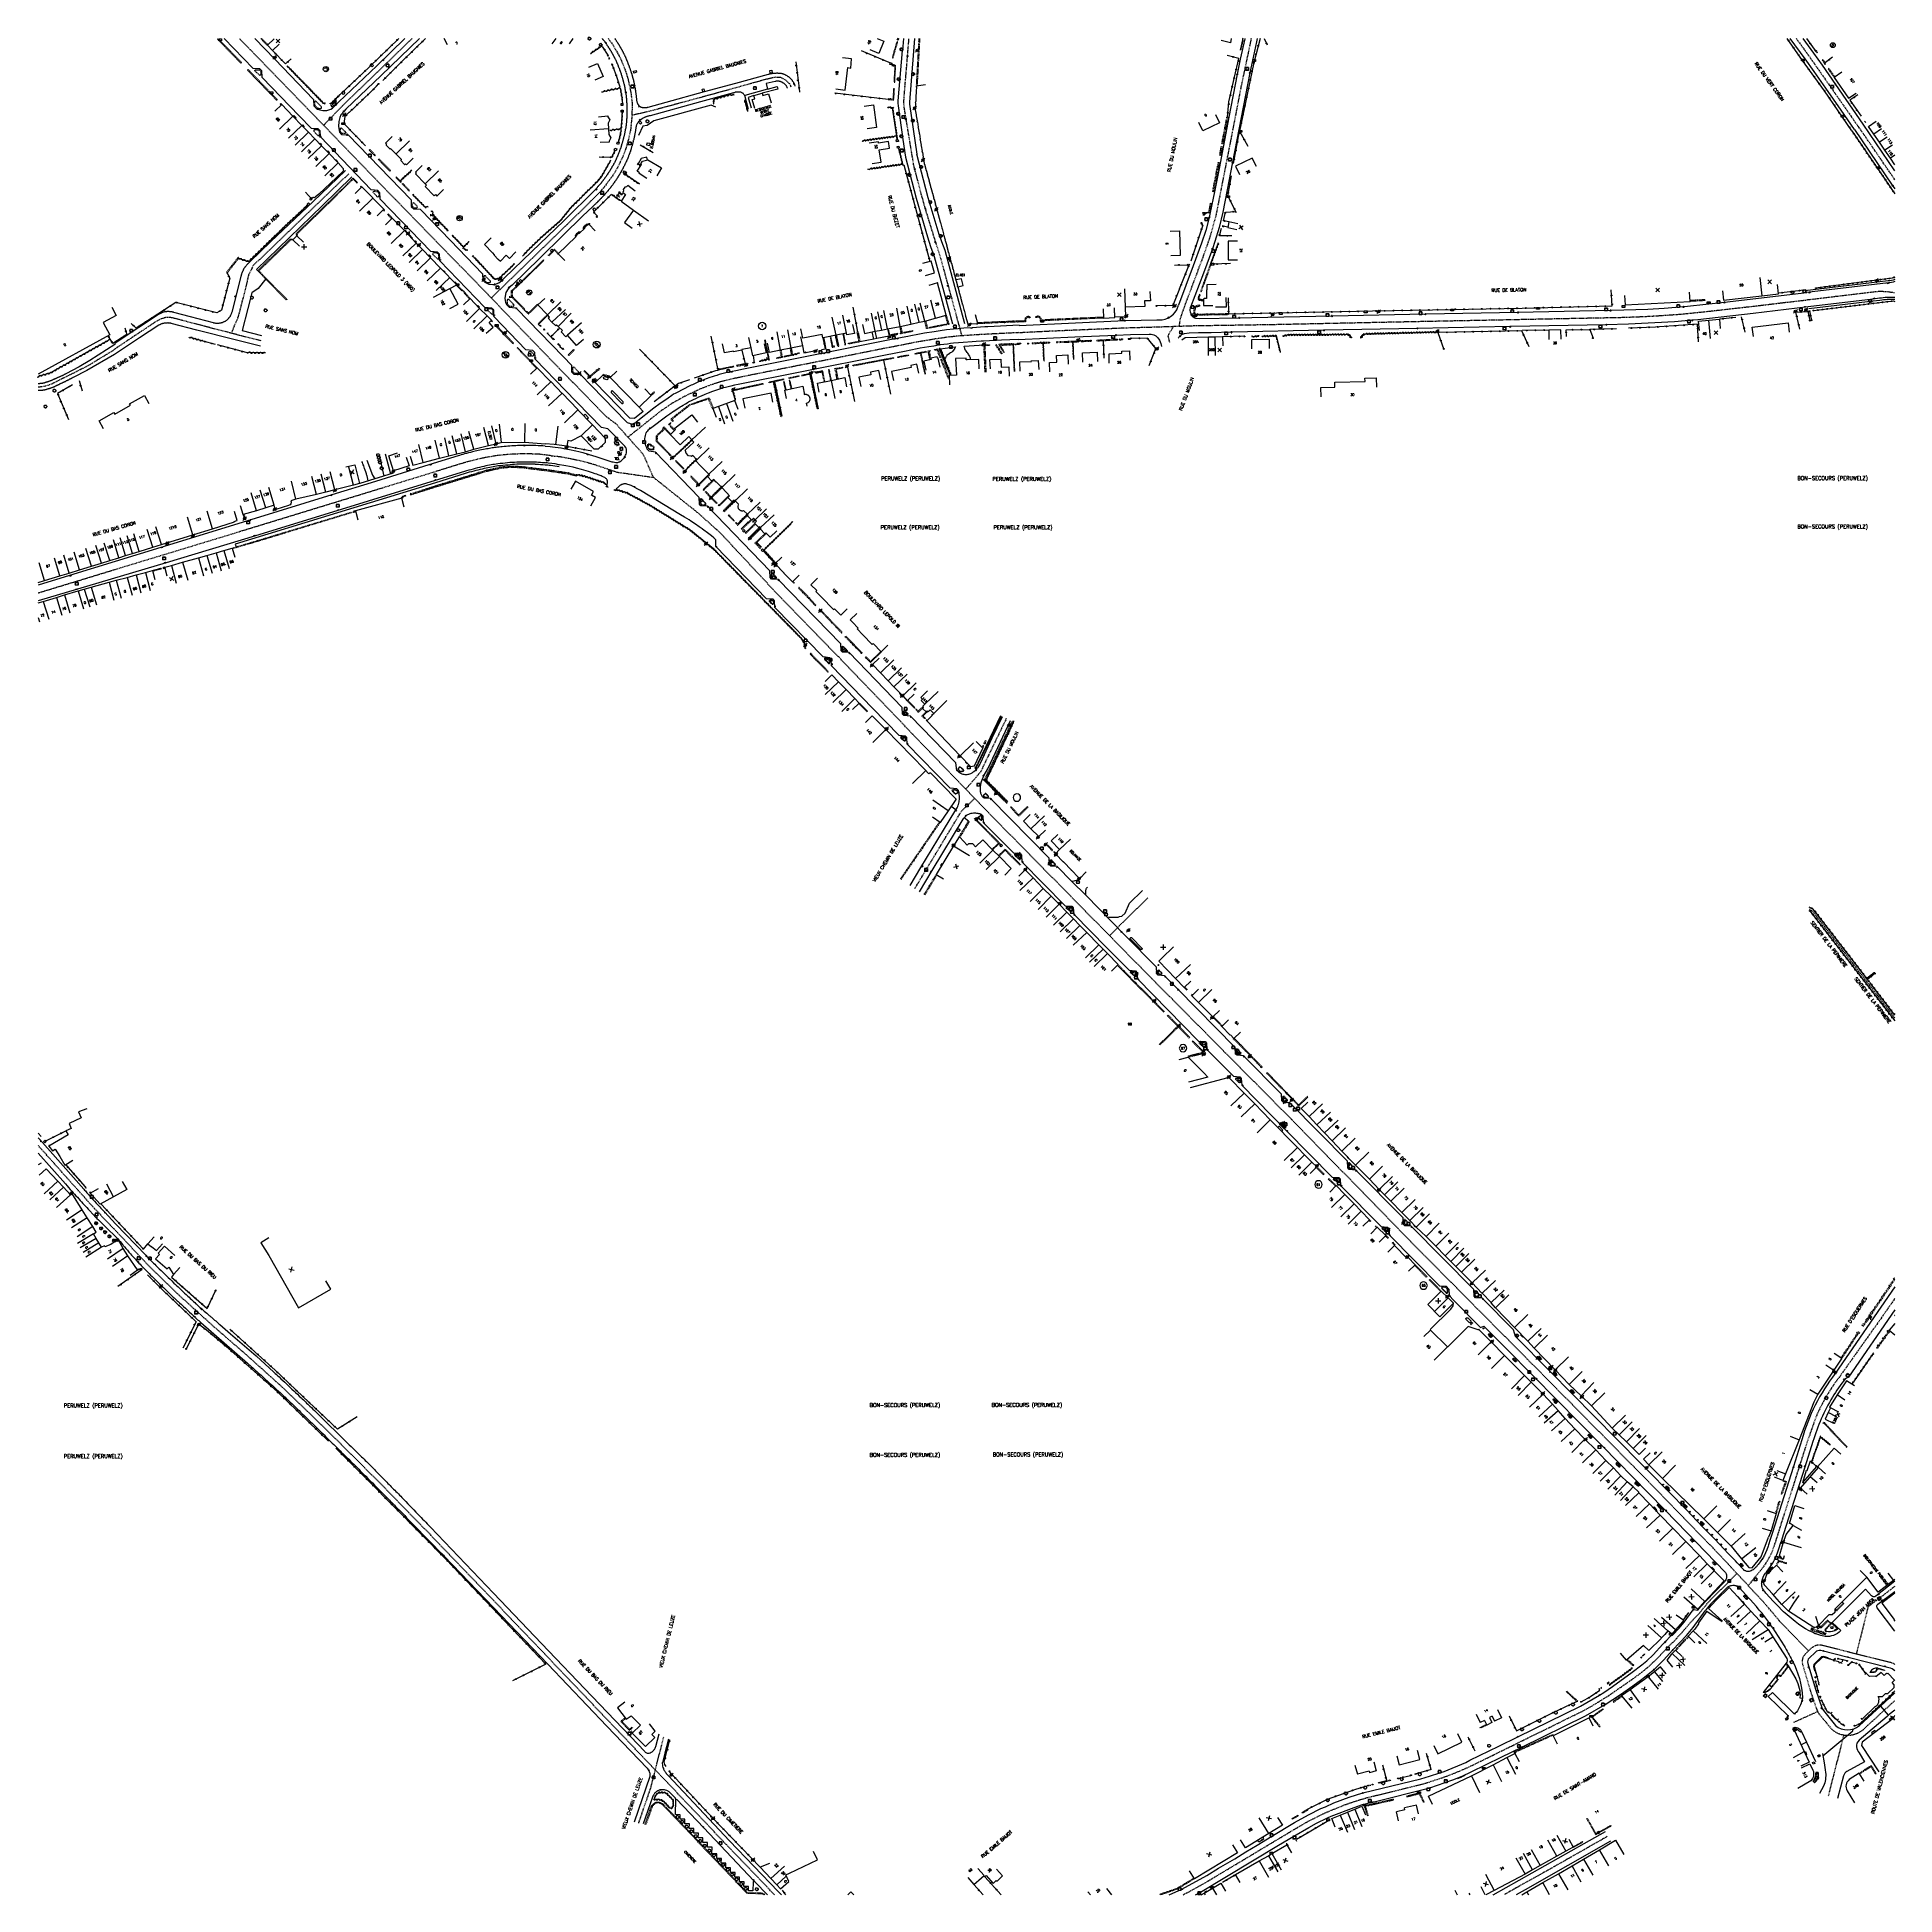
# Model space of a CAD drawing. Header units: millimetres. Extents: x 94999 to 96000, y 132000 to 133001.
import ezdxf
from ezdxf.enums import TextEntityAlignment as Align

# ---------------------------------------------------------------- set-up
doc = ezdxf.new("R2010")
doc.units = ezdxf.units.MM
doc.linetypes.add('DASHED', pattern=[0.75, 0.5, -0.25])
doc.layers.get('0').update_dxf_attribs({"linetype": 'CONTINUOUS'})
for name, color, linetype in [('W0001', 6, 'DASHED'), ('W0008', 7, 'CONTINUOUS'), ('W0017', 7, 'CONTINUOUS'), ('W0100', 7, 'CONTINUOUS'), ('W0105', 7, 'CONTINUOUS'), ('W0112', 1, 'DASHED'), ('W0300', 7, 'CONTINUOUS'), ('W0302', 3, 'CONTINUOUS'), ('W0310', 3, 'CONTINUOUS'), ('W0322', 7, 'CONTINUOUS'), ('W0330', 7, 'CONTINUOUS'), ('W0334', 7, 'CONTINUOUS'), ('W0400', 7, 'CONTINUOUS'), ('W0420', 7, 'CONTINUOUS'), ('W0430', 7, 'CONTINUOUS'), ('W0471', 7, 'CONTINUOUS'), ('W0851', 7, 'CONTINUOUS'), ('W0980', 7, 'CONTINUOUS'), ('W0984', 7, 'CONTINUOUS'), ('W0989', 7, 'CONTINUOUS'), ('W0991', 7, 'CONTINUOUS'), ('W1102', 7, 'CONTINUOUS'), ('W1471', 7, 'CONTINUOUS'), ('W1474', 7, 'CONTINUOUS')]:
    doc.layers.add(name, color=color, linetype=linetype)
doc.styles.get("Standard").update_dxf_attribs({"font": 'romans.shx', "width": 0.85})

# ---------------------------------------------------------------- blocks, each defined once
blk = doc.blocks.new('T1471')
at = {"color": 0, "linetype": 'Continuous', "flags": 128}
blk.add_lwpolyline([(-0.75, -0.5), (-0.75, 0.5), (0.75, 0.5), (0.75, -0.5), (-0.75, -0.5)], dxfattribs=at)
blk = doc.blocks.new('T420')
for p, q in [((0.7, 0.7), (-0.8, 0.7)), ((-0.8, 0.7), (-0.8, -0.8)), ((0.7, 0.7), (0.7, -0.8)), ((0.7, -0.8), (-0.8, -0.8))]:
    blk.add_line(p, q)
blk.add_ellipse((0, 0), major_axis=(-0.53, 0.53), ratio=1, start_param=3.926991, end_param=10.210176)
blk = doc.blocks.new('T400')
for p, q in [((-0.15, 0.3), (0.15, 0.3)), ((-0.15, -0.25), (-0.15, 0.3)), ((-0.15, 0.15), (0.15, 0.15)), ((-0.15, 0), (0.15, 0)), ((0.15, 0.3), (0.15, -0.25)), ((-0.15, -0.15), (0.15, -0.15)), ((-0.15, -0.25), (-0.15, -0.3)), ((-0.15, -0.3), (0.15, -0.3)), ((0.15, -0.3), (0.15, -0.25))]:
    blk.add_line(p, q)
blk = doc.blocks.new('t991o')
at = {"color": 0, "linetype": 'Continuous'}
for p, q in [((-1, 1), (1, -1)), ((-1, -1), (1, 1))]:
    blk.add_line(p, q, dxfattribs=at)
blk = doc.blocks.new('t322o')
at = {"color": 0, "linetype": 'Continuous'}
for radius in [0.25, 0.15]:
    blk.add_circle((0, 0), radius, dxfattribs=at)
blk = doc.blocks.new('t310o')
at = {"color": 0, "linetype": 'Continuous'}
for centre, start, end in [((-0.5, 0.4), 216.8699, 323.1304), ((0.5, -0.4), 36.8699, 143.1303)]:
    blk.add_arc(centre, 0.625, start, end, dxfattribs=at)
blk = doc.blocks.new('t112o')
at = {"color": 0, "linetype": 'Continuous'}
for p, q in [((-0.5, 0.5), (0.5, 0.5)), ((-0.5, -0.5), (-0.5, 0.5)), ((0.5, 0.5), (0.5, -0.5)), ((0.5, -0.5), (-0.5, -0.5))]:
    blk.add_line(p, q, dxfattribs=at)
blk = doc.blocks.new('T471')
for p, q in [((-0.333334, 0.333334), (-0.333334, -0.333334)), ((-0.333334, 0.333334), (0.333334, 0.333334)), ((-0.333334, 0), (0, 0)), ((0.500001, 0.500001), (1.000002, 1.000002)), ((-0.500001, -0.500001), (-1.000002, -1.000002)), ((-0.333334, -0.333334), (0.333334, -0.333334))]:
    blk.add_line(p, q)
blk.add_ellipse((0, 0), major_axis=(0.471405, 0.471405), ratio=1, start_param=5.4977871438, end_param=11.780972451)
blk = doc.blocks.new('t330o')
at = {"color": 0, "linetype": 'Continuous'}
for p, q in [((0.25, -0.25), (-0.25, 0.25)), ((-0.25, -0.25), (0.25, 0.25)), ((-0.25, 0.25), (-0.25, -0.25)), ((0.25, 0.25), (-0.25, 0.25)), ((0.25, -0.25), (0.25, 0.25)), ((-0.25, -0.25), (0.25, -0.25)), ((-0.25, -0.25), (-0.25, -0.25))]:
    blk.add_line(p, q, dxfattribs=at)
blk = doc.blocks.new('T300')
for p, q in [((-0.8, 0.5), (-0.9, 0.3)), ((-0.9, 0.3), (-0.9, 0.2)), ((-0.9, 0.2), (-0.7, 0.1)), ((-0.7, 0.6), (-0.8, 0.5)), ((-0.8, -0.1), (-0.7, 0.1)), ((-0.6, 0.7), (-0.7, 0.6)), ((-0.7, 0.1), (-0.7, 0.1)), ((-0.5, 0.7), (-0.6, 0.7)), ((-0.3, 0.6), (-0.5, 0.7)), ((-0.3, 0.6), (-0.2, 0.7)), ((-0.2, 0.6), (-0.3, 0.6)), ((-0.2, 0.7), (-0.1, 0.8)), ((-0.1, 0.8), (0.1, 0.8)), ((0.1, 0.8), (0.2, 0.7)), ((0.2, 0.7), (0.3, 0.6)), ((0.3, 0.6), (0.4, 0.5)), ((0.5, 0.5), (0.3, 0.5)), ((0.4, 0.5), (0.4, 0.5)), ((0.6, 0.4), (0.5, 0.5)), ((0.6, 0.4), (0.7, 0.3)), ((0.7, 0.3), (0.7, 0.2)), ((0.7, 0.2), (0.7, 0.1)), ((0.7, 0.1), (0.7, -0.2)), ((-0.8, -0.2), (-0.8, -0.1)), ((-0.7, -0.3), (-0.8, -0.2)), ((-0.8, -0.2), (-0.8, -0.2)), ((-0.7, -0.4), (-0.7, -0.3)), ((-0.5, -0.5), (-0.7, -0.4)), ((-0.4, -0.5), (-0.5, -0.5)), ((-0.4, -0.5), (-0.3, -0.5)), ((-0.3, -0.5), (-0.3, -0.4)), ((-0.3, -0.6), (-0.3, -0.5)), ((-0.3, -0.5), (-0.3, -0.5)), ((-0.2, -0.7), (-0.3, -0.6)), ((-0.1, -0.8), (-0.2, -0.7)), ((0.1, -0.8), (-0.1, -0.8)), ((0.2, -0.7), (0.1, -0.8)), ((0.3, -0.5), (0.2, -0.5)), ((0.3, -0.6), (0.2, -0.7)), ((0.2, -0.7), (0.2, -0.7)), ((0.5, -0.4), (0.3, -0.5)), ((0.3, -0.5), (0.3, -0.6)), ((0.3, -0.5), (0.3, -0.5)), ((0.6, -0.3), (0.5, -0.4)), ((0.7, -0.2), (0.6, -0.3)), ((0.6, -0.3), (0.6, -0.3))]:
    blk.add_line(p, q)
blk = doc.blocks.new('T851')
for p, q in [((-0.2, -0.1), (0, 0.3)), ((0, 0.3), (0.2, -0.1)), ((-0.2, -0.1), (0.2, -0.1))]:
    blk.add_line(p, q)
for major_axis in [(-0.106, 0.106), (-0.0354, 0.0354), (-0.0236, 0.0236)]:
    blk.add_ellipse((0, 0), major_axis=major_axis, ratio=1, start_param=3.926991, end_param=10.210176)
blk = doc.blocks.new('t105o')
for p, q in [((-0.5, 0), (0.5, 0)), ((0.5, 0), (0.2, 0.1)), ((0.5, 0), (0.2, -0.1))]:
    blk.add_line(p, q)
blk = doc.blocks.new('T430')
at = {"flags": 128}
for points in [[(0.8, 0.8), (-0.8, 0.8)], [(-0.8, 0.8), (-0.8, 0)], [(0.8, 0.8), (-0.8, 0)], [(-0.8, 0), (0.8, 0)], [(-0.4, 2.1), (0.4, 2.1)], [(-0.4, 2.1), (-0.4, 1.3)], [(-0.4, 1.7), (0, 1.7)], [(-0.4, 1.3), (0.4, 1.3)], [(0.8, 0), (0.8, 0.8)]]:
    blk.add_lwpolyline(points, dxfattribs=at)
blk = doc.blocks.new('T1474')
at = {"color": 0, "linetype": 'Continuous', "flags": 128}
for points in [[(-0.8, -0.5), (-0.8, 0.5)], [(-0.8, 0), (0.7, 0)], [(0.7, 0), (0.7, -0.5), (0.7, 0.5)]]:
    blk.add_lwpolyline(points, dxfattribs=at)

msp = doc.modelspace()

# ---------------------------------------------------------------- linework, layer by layer
at = {"layer": 'W0001'}
for p, q in [((95163.8, 132963.8), (95153.7, 132953.3)), ((95251.8, 132867.8), (95243.9, 132860.2))]:
    msp.add_line(p, q, dxfattribs=at)
for points in [[(95108.3, 133000), (95114.1, 132994), (95150.1, 132956.9), (95157.1, 132949.8), (95192.4, 132913.2), (95227.8, 132876.9), (95249.4, 132854.6), (95288.1, 132814.5)], [(95653.3, 133000), (95647.8, 132973.9), (95642, 132943.9), (95637.2, 132919.5), (95634.4, 132905.1), (95631.1, 132893.1), (95627.2, 132882), (95617.4, 132855.8)], [(95946.9, 133000), (95953.1, 132991.5), (95980.4, 132952.4)], [(95528.1, 132841.6), (95546.2, 132842.5), (95586.6, 132844.2), (95601, 132844.6), (95622.1, 132845.3), (95666.7, 132846), (95728.2, 132847.3), (95812.7, 132849), (95853.7, 132849.8), (95864, 132850.2), (95869.9, 132850.5), (95876.2, 132850.9), (95884.5, 132851.5), (95897.4, 132852.8), (95912.5, 132854.5), (95925.6, 132856), (95939.7, 132857.7), (95953, 132859.2)], [(95617.4, 132855.7), (95615.1, 132849.4), (95614.4, 132845)], [(95609.5, 132836.3), (95608.6, 132839.5), (95608.9, 132840.6), (95611.5, 132844.9)], [(95616.7, 132000), (95620.6, 132002), (95625.5, 132004.7), (95631.2, 132008), (95638, 132012.1), (95664.2, 132027.8), (95675.2, 132034.4), (95683.4, 132039.2), (95688.1, 132041.6), (95693.2, 132044.1), (95698.9, 132046.5), (95704, 132048.5), (95709.5, 132050.4), (95715.7, 132052.3), (95721.5, 132053.7), (95734.5, 132056.9), (95747, 132060), (95758, 132063.6), (95765.5, 132066.6), (95771, 132069), (95781, 132073.9), (95793.6, 132080.1), (95801.8, 132084.2), (95811, 132088.6), (95824.4, 132095.3), (95831.7, 132098.8), (95837.7, 132102.2), (95845.5, 132107), (95854.2, 132113), (95860.9, 132117.7), (95865.2, 132121), (95869.7, 132125), (95873.8, 132129.2), (95877.7, 132133.3), (95882.5, 132138.1), (95886.6, 132142.6), (95889.9, 132146.7), (95895.2, 132152.2), (95896.7, 132154.1)]]:
    msp.add_lwpolyline(points, dxfattribs=at)
at = {"layer": 'W0001', "flags": 128}
for points in [[(95163.8, 132963.8), (95182.2, 132981.4), (95201.4, 133000)], [(95307, 133000), (95309.2, 132997.1), (95313.3, 132989.9), (95315.9, 132983.7), (95317.6, 132978.4), (95319.2, 132970.7), (95319.9, 132965.1), (95319.7, 132957.8), (95319.1, 132951.3), (95317.9, 132945.7), (95316.4, 132940.5), (95314.7, 132936), (95312.2, 132930.8), (95309.9, 132926.8), (95304.4, 132919.4), (95300.3, 132915), (95294.7, 132909.5), (95284.6, 132899.6), (95274.7, 132890), (95263.5, 132879.1), (95251.8, 132867.8)], [(95497.5, 132840), (95489.8, 132868.3), (95486.2, 132881.5), (95483.5, 132889.9), (95478, 132907.7), (95475.2, 132917.7), (95471.6, 132931.6), (95466.5, 132962.4), (95466.2, 132965.4), (95466.4, 132968.7), (95469, 133000)], [(95405.6, 132973.8), (95404.8, 132975.5), (95402.5, 132977.7), (95400, 132978.9), (95396.9, 132979.1), (95390.9, 132977.7), (95372.8, 132972.6), (95344.6, 132964.9), (95329.3, 132960.8), (95319.8, 132958.6)], [(96000, 132923.9), (95980.5, 132952.4)], [(95167.2, 132927.1), (95148.2, 132908.9), (95129.2, 132890.6), (95115.8, 132877.7), (95113.3, 132872.7), (95111.5, 132864.9), (95108, 132851.5), (95107.3, 132849), (95106.1, 132846.5), (95104, 132841.2)], [(95120, 132837.1), (95109.4, 132839.8), (95092.1, 132844.3), (95073.4, 132849.2), (95071.1, 132849.7), (95068.8, 132849.7), (95066.3, 132849), (95064.4, 132848.1), (95060.7, 132845.7), (95043.3, 132834.1), (95039.8, 132831.6), (95026.3, 132823.4), (95006.9, 132813.7), (95003.9, 132812.7), (95000.8, 132812.2), (95000, 132812.2)], [(95348.3, 132807.3), (95351.1, 132808.7), (95356.4, 132811.2), (95360.9, 132813), (95365.9, 132814.7), (95371.1, 132816.1), (95375.4, 132817.1), (95381.6, 132818.4), (95446.3, 132831.3), (95455.3, 132833.1), (95465.2, 132835), (95472.6, 132836.5), (95477.3, 132837.3), (95483.3, 132838.3), (95489.5, 132839.2), (95494.9, 132839.8), (95501.6, 132840.3), (95508.1, 132840.7), (95520.1, 132841.3), (95528.1, 132841.7)], [(95937.8, 132147.6), (95929.4, 132157.5), (95910.6, 132177.7), (95902, 132186.9), (95870.4, 132219.4), (95802.3, 132288.3), (95746.2, 132344.8), (95675.5, 132417.2), (95600.2, 132493.1), (95513.8, 132580.9), (95471.2, 132625), (95432, 132665.9), (95397.8, 132701), (95367.7, 132733.3), (95355.6, 132744.2), (95331.3, 132763.6), (95326, 132775.8), (95311.4, 132792.2), (95305.9, 132796.3), (95287.9, 132814.9)], [(95348.3, 132807.3), (95341.3, 132803.4), (95335, 132799.1), (95317.6, 132785.2)], [(95276.3, 132775.2), (95270.1, 132776), (95262, 132776.3), (95254.6, 132776), (95247.8, 132775.4), (95241.3, 132774.3), (95236.5, 132773.3), (95229.3, 132771.4), (95219.9, 132768.5), (95206.8, 132764.4), (95159.5, 132749.9), (95098.5, 132731.2), (95043.2, 132714.4), (95000, 132701.2)], [(95276.3, 132775.2), (95281, 132774.8), (95290.1, 132773), (95297.7, 132771.1), (95311.7, 132766.4), (95331.3, 132763.6)], [(95521.4, 132633.6), (95507.5, 132604.8), (95499.6, 132595.6)], [(95472.1, 132542), (95497.1, 132583.5), (95504.4, 132590.6)], [(95597.6, 132537), (95577, 132516.7)], [(96000, 132472.3), (95984.3, 132492.7), (95955.9, 132529.6), (95954.1, 132530.9)], [(95396.5, 132000), (95370.8, 132026.8), (95341.7, 132057.4), (95308.8, 132091.9), (95282.4, 132119.6), (95243.8, 132160), (95210, 132195.2), (95186.9, 132218.9), (95166.8, 132239), (95146.4, 132259.1), (95129.7, 132275), (95112.1, 132290.8), (95095.5, 132305.2), (95076.1, 132322.7), (95059.2, 132339.1), (95050, 132348.9), (95041, 132358.5), (95030.5, 132369.4), (95015.7, 132385.9), (95000, 132403.6)], [(95935.9, 132190.8), (95933.7, 132184.4), (95931.4, 132180), (95928.9, 132176.2), (95921, 132166.5)], [(95896.7, 132154.1), (95899.6, 132157.6), (95904.9, 132163), (95915, 132173)], [(96000, 132166.1), (95985.6, 132155.1), (95979.2, 132129.7)], [(95937.4, 132147.9), (95953.6, 132131.2)], [(95945.6, 132092.9), (95958.4, 132098.7)], [(95323.4, 132038.6), (95330.1, 132058.1), (95334.8, 132076.8), (95337, 132085.2)], [(95964.3, 132053.2), (95972.6, 132086)], [(95845, 132031.3), (95816.7, 132015.2), (95790.4, 132000.5), (95789.5, 132000)]]:
    msp.add_lwpolyline(points, dxfattribs=at)
for points in [[(95953, 132859.3), (95968.1, 132861.1), (95989.5, 132863.7, -0.074362), (96000, 132863)], [(96000, 132321.2), (95991.9, 132309.5), (95970.5, 132279.4, 0.062188), (95957.6, 132257.6), (95952.8, 132244), (95948.7, 132231.2), (95937.3, 132195.3), (95935.9, 132190.8)]]:
    msp.add_lwpolyline(points, format="xyb", dxfattribs=at)
at = {"layer": 'W0001'}
for points in [[(96000, 132124.1, 0.052693), (95997.5, 132125.1), (95975.5, 132130.6), (95960.8, 132134.3, 0.236754), (95955.2, 132132.9), (95951.9, 132129.7, 0.301629), (95950.4, 132123.7), (95954.5, 132109.8), (95958.2, 132099), (95959.1, 132097.5), (95966, 132089.1, 0.369596), (95982.9, 132088.9)], [(95982.9, 132088.9), (95998.9, 132103.6), (96000, 132104.7, 0.112169)]]:
    msp.add_lwpolyline(points, format="xyb", dxfattribs=at)
at = {"layer": 'W0008'}
for p, q in [((95115.8, 132983.9), (95100.1, 133000)), ((95893.9, 132153.2), (95895.5, 132155.2))]:
    msp.add_line(p, q, dxfattribs=at)
for points in [[(95116.6, 133000), (95127.4, 132988.8), (95148.2, 132967.2), (95148.4, 132963.7), (95149.6, 132962.5), (95150.4, 132962), (95151.6, 132961.6), (95153.2, 132961.2), (95155.4, 132961.2), (95157.6, 132961.9), (95158.5, 132962.5), (95160.1, 132964), (95160.3, 132964.3), (95161.9, 132965.8)], [(95649.8, 133000), (95649.8, 132999.8), (95647.4, 132988.8), (95645.8, 132980.7), (95641.3, 132957.7), (95636, 132930), (95633.5, 132917.4), (95631.3, 132906.2), (95630.7, 132903.6), (95628.8, 132896.5), (95626.6, 132889.8), (95622, 132877.5), (95614.2, 132856.4)], [(95656.5, 133000), (95656.1, 132998.2), (95654, 132988.2), (95652.6, 132981.5), (95643.3, 132933.3), (95640.4, 132918.5), (95638, 132906.4), (95636.1, 132898.2), (95633.7, 132890.6), (95632.4, 132886.7), (95627.6, 132873.6), (95620.7, 132855.2)], [(95943.5, 133000), (95951.5, 132989), (95956.3, 132982.2), (95962.7, 132973.2), (95970.9, 132961.4), (95978.1, 132951)], [(95950.4, 133000), (95956.1, 132992.1), (95960.8, 132985.6), (95968, 132975.3), (95982.8, 132953.8)], [(95283.9, 132810.4), (95267.6, 132827.3), (95267.6, 132827.9), (95267.6, 132828.4), (95267.5, 132830.8), (95266.4, 132831.9), (95262.7, 132832.3), (95245.5, 132850.1), (95245.5, 132850.2), (95245.4, 132850.9), (95245.4, 132851.5), (95245.4, 132853.7), (95244.2, 132854.8), (95240.6, 132855.1), (95216.3, 132880.2), (95216.3, 132880.7), (95216.3, 132881), (95216.1, 132883.8), (95215, 132884.9), (95211.4, 132885.2), (95211.4, 132885.2), (95184.2, 132913.4), (95184.1, 132913.9), (95184, 132916.9), (95182.9, 132918.1), (95179.3, 132918.4), (95152, 132947), (95152, 132947.3), (95151.9, 132950.2), (95150.7, 132951.3), (95147.2, 132951.5), (95140.5, 132958.4), (95120.6, 132978.9), (95120.6, 132979.4), (95120.5, 132982.5), (95119.3, 132983.6), (95115.8, 132983.9)], [(95165.7, 132961.9), (95164.5, 132960.7), (95163, 132958.8), (95162.4, 132957.5), (95161.8, 132955.2), (95161.7, 132952.6), (95162.3, 132949.5), (95163.3, 132948.3), (95166.2, 132948.1), (95166.4, 132948.1), (95166.9, 132948.1), (95200.8, 132913.1), (95200.9, 132909.5), (95202.2, 132908.3), (95205.7, 132908), (95206, 132907.7), (95222, 132891.1), (95239.3, 132873.3), (95239.4, 132869.8), (95240.5, 132868.7), (95242.6, 132867.7), (95244.8, 132867.4), (95245.4, 132867.4), (95245.8, 132867.4), (95248.1, 132868.4), (95249.5, 132869.5), (95249.8, 132869.8)], [(95978.2, 132951), (95998.6, 132921), (96000, 132919)], [(96000, 132928.7), (95982.9, 132953.9)], [(95253.8, 132865.9), (95253.8, 132865.9), (95253.1, 132865.1), (95251.9, 132863.2), (95251.3, 132860.1), (95251.7, 132857.8), (95252.4, 132856.5), (95253.6, 132855.3), (95257.2, 132854.9), (95257.5, 132854.6), (95282.9, 132828.5), (95287.2, 132824), (95287.3, 132820.4), (95288.4, 132819.2), (95292.1, 132819), (95292.5, 132818.5)], [(95952.6, 132863), (95908.2, 132857.8), (95905.1, 132857.4), (95899.9, 132856.8), (95886.7, 132855.4), (95886.1, 132855.4), (95875.7, 132854.5), (95867, 132854), (95854.1, 132853.6), (95847.4, 132853.4), (95846.8, 132853.4), (95797, 132852.4), (95747.6, 132851.4), (95747.1, 132851.4), (95697.2, 132850.4), (95696.8, 132850.4), (95653.7, 132849.5), (95646.9, 132849.4), (95625.5, 132849), (95623.5, 132849.1), (95622.9, 132849.3), (95622, 132849.8), (95621.4, 132850.6), (95621.2, 132851.1), (95620.9, 132851.6), (95620.6, 132852.6), (95620.5, 132853.7), (95620.6, 132855.1), (95620.7, 132855.2)], [(95528.4, 132845.4), (95558.6, 132846.8), (95585.2, 132848), (95585.7, 132848), (95602.5, 132848.5), (95605.4, 132848.5), (95606.9, 132848.8), (95608.7, 132849.5), (95609.9, 132850.2), (95611.5, 132851.5), (95612.4, 132852.5), (95613.2, 132853.9), (95614.2, 132856.4)], [(95953.4, 132855.5), (95923.7, 132851.9), (95893.9, 132848.5), (95890.9, 132848.2), (95881.4, 132847.4), (95856.6, 132846.1), (95844.6, 132845.8), (95793.2, 132844.8), (95792.8, 132844.8), (95742.8, 132843.8), (95692.9, 132842.8), (95692.5, 132842.8), (95643, 132841.8), (95642.7, 132841.8), (95631.8, 132841.5), (95624.9, 132841.4), (95619.9, 132841.2), (95617.3, 132840.9), (95616.2, 132840.5), (95615.8, 132840.3), (95615, 132839.6), (95614.6, 132839.2), (95614.3, 132838.9), (95614, 132838.6)], [(95527.8, 132837.8), (95558.3, 132839.2), (95580.5, 132840.2), (95588.3, 132840.5), (95598.4, 132840.8), (95599.4, 132840.7), (95600.9, 132840.3), (95601.9, 132839.8), (95603, 132838.7), (95604, 132837.4), (95604.7, 132835.6), (95605, 132834)], [(96000, 132168.9), (96000, 132168.9)], [(95609.2, 132000), (95616, 132002.9), (95629.5, 132010.4), (95635.7, 132014.2), (95644.5, 132019.4), (95650.4, 132023), (95656.5, 132026.7), (95664.5, 132031.5), (95676.6, 132038.8), (95684.1, 132043), (95690.9, 132046.4), (95693.3, 132047.4), (95697.8, 132049.4), (95706.1, 132052.5), (95713.5, 132054.8), (95744.6, 132062.5), (95749.4, 132063.8), (95754.9, 132065.6), (95757.2, 132066.4), (95768.9, 132071.3), (95771.1, 132072.4), (95786.7, 132080), (95796.9, 132085.1), (95830.6, 132101.6), (95840.9, 132107.5), (95843.2, 132109), (95847.9, 132112.2), (95858.6, 132119.8), (95863.8, 132123.8), (95866.4, 132125.9), (95869.8, 132129.2), (95875.1, 132135), (95876.3, 132136.2), (95879.3, 132139.5), (95880.3, 132139.8), (95883.9, 132143.6), (95886.6, 132146.8), (95891.4, 132153.5), (95891.6, 132153.7), (95893.9, 132153.2)], [(95623.4, 132000), (95626, 132001.4), (95668.1, 132026.6), (95676.3, 132031.5), (95684.3, 132036.2), (95688.5, 132038.5), (95694.4, 132041.4), (95696.4, 132042.3), (95708.8, 132047), (95713.3, 132048.5), (95716.1, 132049.3), (95718.9, 132049.9), (95749.5, 132057.5), (95761.9, 132061.8), (95766.9, 132063.9), (95771.8, 132066.1), (95787.9, 132074), (95799, 132079.4), (95833.4, 132096.3), (95843.9, 132102.4), (95852.3, 132107.9), (95858.8, 132112.5), (95863.5, 132116), (95869, 132120.2), (95870.3, 132121.3), (95875.5, 132126.5), (95880.3, 132131.7), (95887.8, 132139.7), (95891.3, 132143.9), (95897.8, 132153)], [(95952.5, 132082.1), (95957.2, 132071.7)]]:
    msp.add_lwpolyline(points, dxfattribs=at)
at = {"layer": 'W0008', "flags": 128}
for points in [[(95161.9, 132965.8), (95182.3, 132985.3), (95197.5, 133000)], [(95165.7, 132961.9), (95184.7, 132980), (95205.4, 133000)], [(95303.7, 133000), (95303.8, 132999.9), (95304, 132999.7), (95304.1, 132999.5), (95304.3, 132999.3), (95304.5, 132999.1), (95304.6, 132998.9), (95304.8, 132998.7), (95304.9, 132998.5), (95305.1, 132998.3), (95305.2, 132998.1), (95305.3, 132997.9), (95305.5, 132997.7), (95305.6, 132997.5), (95305.8, 132997.3), (95305.9, 132997.1), (95306.1, 132996.9), (95306.2, 132996.6), (95306.3, 132996.4), (95306.5, 132996.2), (95306.6, 132996), (95306.8, 132995.8), (95306.9, 132995.6), (95307, 132995.4), (95307.2, 132995.2), (95307.3, 132995), (95307.4, 132994.8), (95307.6, 132994.6), (95307.7, 132994.3), (95307.8, 132994.1), (95308, 132993.9), (95308.1, 132993.7), (95308.2, 132993.5), (95308.4, 132993.3), (95308.5, 132993.1), (95308.6, 132992.9), (95308.7, 132992.6), (95308.9, 132992.4), (95309, 132992.2), (95309.1, 132992), (95309.2, 132991.8), (95309.4, 132991.6), (95309.5, 132991.3), (95309.6, 132991.1), (95309.7, 132990.9), (95309.9, 132990.7), (95310, 132990.4), (95310.1, 132990.2), (95310.2, 132990), (95310.3, 132989.7), (95310.4, 132989.5), (95310.6, 132989.3), (95310.7, 132989), (95310.8, 132988.8), (95310.9, 132988.6), (95311, 132988.4), (95311.1, 132988.1), (95311.2, 132987.9), (95311.3, 132987.7), (95311.4, 132987.5), (95311.5, 132987.3), (95311.6, 132987), (95311.7, 132986.8), (95311.8, 132986.6), (95311.9, 132986.4), (95312, 132986.1), (95312.1, 132985.9), (95312.2, 132985.7), (95312.3, 132985.5), (95312.3, 132985.2), (95312.4, 132985), (95312.5, 132984.8), (95312.6, 132984.5), (95312.7, 132984.3), (95312.8, 132984.1), (95312.9, 132983.8), (95313, 132983.6), (95313.1, 132983.4), (95313.1, 132983.2), (95313.2, 132982.9), (95313.3, 132982.7), (95313.4, 132982.5), (95313.5, 132982.2), (95313.6, 132982), (95313.6, 132981.8), (95313.7, 132981.5), (95313.8, 132981.3), (95313.9, 132981.1), (95314, 132980.8), (95314, 132980.6), (95314.1, 132980.3), (95314.2, 132980.1), (95314.3, 132979.9), (95314.3, 132979.6), (95314.4, 132979.4), (95314.5, 132979.2), (95314.5, 132978.9), (95314.6, 132978.7), (95314.7, 132978.5), (95314.7, 132978.2), (95314.8, 132978), (95314.9, 132977.8), (95314.9, 132977.5), (95315, 132977.3), (95315.1, 132977), (95315.1, 132976.8), (95315.2, 132976.6), (95315.3, 132976.3), (95315.3, 132976.1), (95315.4, 132975.8), (95315.4, 132975.6), (95315.5, 132975.4), (95315.5, 132975.1), (95315.6, 132974.9), (95315.7, 132974.7), (95315.7, 132974.4), (95315.8, 132974.2), (95315.8, 132973.9), (95315.9, 132973.7), (95315.9, 132973.4), (95316, 132973.2), (95316, 132973), (95316, 132972.7), (95316.1, 132972.5), (95316.1, 132972.2), (95316.2, 132972), (95316.2, 132971.7), (95316.3, 132971.5), (95316.3, 132971.2), (95316.3, 132971), (95316.4, 132970.8), (95316.4, 132970.5), (95316.5, 132970.3), (95316.5, 132970), (95316.5, 132969.8), (95316.6, 132969.5), (95316.6, 132969.3), (95316.6, 132969), (95316.6, 132968.8), (95316.7, 132968.5), (95316.7, 132968.3), (95316.7, 132968.1), (95316.8, 132967.8), (95316.8, 132967.6), (95316.8, 132967.3), (95316.8, 132967.1), (95316.9, 132966.8), (95316.9, 132966.6), (95316.9, 132966.3), (95316.9, 132966.1), (95316.9, 132965.8), (95316.9, 132965.6), (95317, 132965.3), (95317, 132965.1), (95317, 132964.8), (95317, 132964.6), (95317, 132964.4), (95317, 132964.1), (95317, 132963.9), (95317, 132963.6), (95317, 132963.4), (95317, 132963.1), (95317, 132962.9), (95317, 132962.6), (95317, 132962.4), (95317, 132962.1), (95317, 132961.9), (95317, 132961.6), (95317, 132961.4), (95317, 132961.1), (95317, 132960.9), (95317, 132960.6), (95317, 132960.4), (95317, 132960.1), (95317, 132959.9), (95317, 132959.7), (95317, 132959.4), (95317, 132959.2), (95317, 132958.9), (95317, 132958.7), (95317, 132958.4), (95317, 132958.2), (95317, 132957.9), (95317, 132957.7), (95317, 132957.4), (95317, 132957.2), (95317, 132956.9), (95316.9, 132956.7), (95316.9, 132956.4), (95316.9, 132956.2), (95316.9, 132956), (95316.9, 132955.7), (95316.9, 132955.5), (95316.8, 132955.2), (95316.8, 132955), (95316.8, 132954.7), (95316.8, 132954.5), (95316.7, 132954.2), (95316.7, 132954), (95316.7, 132953.7), (95316.6, 132953.5), (95316.6, 132953.2), (95316.6, 132953), (95316.5, 132952.7), (95316.5, 132952.4), (95316.4, 132952.2), (95316.4, 132951.9), (95316.4, 132951.7), (95316.3, 132951.4), (95316.3, 132951.2), (95316.2, 132950.9), (95316.2, 132950.7), (95316.1, 132950.4), (95316.1, 132950.2), (95316, 132949.9), (95316, 132949.7), (95315.9, 132949.4), (95315.9, 132949.2), (95315.8, 132948.9), (95315.8, 132948.7), (95315.7, 132948.4), (95315.7, 132948.2), (95315.6, 132947.9), (95315.6, 132947.7), (95315.5, 132947.5), (95315.4, 132947.2), (95315.4, 132947), (95315.3, 132946.7), (95315.3, 132946.5), (95315.2, 132946.2), (95315.1, 132946), (95315.1, 132945.8), (95315, 132945.5), (95314.9, 132945.3), (95314.9, 132945), (95314.8, 132944.8), (95314.7, 132944.5), (95314.7, 132944.3), (95314.6, 132944.1), (95314.5, 132943.8), (95314.5, 132943.6), (95314.4, 132943.3), (95314.3, 132943.1), (95314.2, 132942.9), (95314.2, 132942.6), (95314.1, 132942.4), (95314, 132942.1), (95314, 132941.9), (95313.9, 132941.7), (95313.8, 132941.5), (95313.7, 132941.2), (95313.7, 132941), (95313.6, 132940.8), (95313.5, 132940.5), (95313.4, 132940.3), (95313.3, 132940.1), (95313.2, 132939.8), (95313.1, 132939.6), (95313.1, 132939.4), (95313, 132939.1), (95312.9, 132938.9), (95312.8, 132938.7), (95312.7, 132938.4), (95312.6, 132938.2), (95312.5, 132937.9), (95312.4, 132937.7), (95312.3, 132937.5), (95312.2, 132937.2), (95312.1, 132937), (95312, 132936.8), (95311.9, 132936.5), (95311.8, 132936.3), (95311.7, 132936.1), (95311.6, 132935.9), (95311.5, 132935.6), (95311.4, 132935.4), (95311.3, 132935.2), (95311.2, 132934.9), (95311.1, 132934.7), (95311, 132934.5), (95310.9, 132934.2), (95310.8, 132934), (95310.7, 132933.8), (95310.6, 132933.6), (95310.5, 132933.3), (95310.4, 132933.1), (95310.2, 132932.9), (95310.1, 132932.7), (95310, 132932.5), (95309.9, 132932.3), (95309.8, 132932), (95309.7, 132931.8), (95309.5, 132931.6), (95309.4, 132931.4), (95309.3, 132931.2), (95309.2, 132931), (95309, 132930.8), (95308.9, 132930.5), (95308.8, 132930.3), (95308.7, 132930.1), (95308.5, 132929.9), (95308.4, 132929.7), (95308.3, 132929.5), (95308.2, 132929.3), (95308, 132929.1), (95307.9, 132928.9), (95307.8, 132928.7), (95307.6, 132928.4), (95307.5, 132928.2), (95307.4, 132928), (95307.2, 132927.8), (95307.1, 132927.6), (95307, 132927.4), (95306.8, 132927.2), (95306.7, 132927), (95306.5, 132926.8), (95306.4, 132926.6), (95306.3, 132926.4), (95306.1, 132926.2), (95306, 132926), (95305.8, 132925.7), (95305.7, 132925.5), (95305.5, 132925.3), (95305.4, 132925.1), (95305.2, 132924.9), (95305.1, 132924.7), (95304.9, 132924.5), (95304.8, 132924.3), (95304.6, 132924.1), (95304.5, 132923.9), (95304.3, 132923.7), (95304.2, 132923.5), (95304, 132923.3), (95303.9, 132923.1), (95303.7, 132922.9), (95303.6, 132922.7), (95303.4, 132922.5), (95303.3, 132922.3), (95303.1, 132922.1), (95302.9, 132921.9), (95302.8, 132921.7), (95302.6, 132921.5), (95302.5, 132921.3), (95302.3, 132921.1), (95302.1, 132921), (95302, 132920.8), (95301.8, 132920.6), (95301.6, 132920.4), (95301.5, 132920.2), (95301.3, 132920), (95301.1, 132919.8), (95301, 132919.6), (95300.8, 132919.4), (95300.6, 132919.2), (95300.5, 132919.1), (95300.3, 132918.9), (95300.1, 132918.7), (95283, 132901.8), (95265.9, 132885.3), (95251, 132870.8), (95249.8, 132869.8)], [(95407.7, 132974.3), (95407.6, 132974.5), (95407.5, 132974.8), (95407.4, 132975.1), (95407.3, 132975.3), (95407.2, 132975.5), (95407.1, 132975.8), (95407, 132976), (95406.9, 132976.3), (95406.8, 132976.5), (95406.6, 132976.7), (95406.5, 132976.9), (95406.3, 132977.1), (95406.2, 132977.3), (95406, 132977.5), (95405.9, 132977.7), (95405.7, 132977.9), (95405.5, 132978.1), (95405.3, 132978.3), (95405.2, 132978.5), (95405, 132978.6), (95404.8, 132978.8), (95404.6, 132979), (95404.4, 132979.1), (95404.2, 132979.3), (95404, 132979.4), (95403.8, 132979.6), (95403.6, 132979.7), (95403.4, 132979.9), (95403.1, 132980), (95402.9, 132980.1), (95402.7, 132980.2), (95402.5, 132980.3), (95402.3, 132980.5), (95402, 132980.6), (95401.8, 132980.6), (95401.5, 132980.7), (95401.3, 132980.8), (95401.1, 132980.9), (95400.8, 132981), (95400.6, 132981), (95400.3, 132981.1), (95400.1, 132981.1), (95399.8, 132981.1), (95399.6, 132981.2), (95399.3, 132981.2), (95399.1, 132981.2), (95398.8, 132981.2), (95398.6, 132981.2), (95398.3, 132981.3), (95398.1, 132981.3), (95397.8, 132981.3), (95397.6, 132981.3), (95397.3, 132981.2), (95397.1, 132981.2), (95396.8, 132981.2), (95396.6, 132981.2), (95396.3, 132981.2), (95396.1, 132981.2), (95395.8, 132981.2), (95395.6, 132981.1), (95395.3, 132981.1), (95395.1, 132981), (95394.8, 132981), (95394.6, 132981), (95394.4, 132980.9), (95394.1, 132980.8), (95393.9, 132980.8), (95393.6, 132980.7), (95393.4, 132980.6), (95393.2, 132980.6), (95375.6, 132975.8), (95358.7, 132971.2), (95338, 132965.5), (95328.4, 132962.9), (95328.2, 132962.9), (95328, 132962.8), (95327.7, 132962.7), (95327.5, 132962.7), (95327.3, 132962.6), (95327, 132962.6), (95326.8, 132962.6), (95326.6, 132962.6), (95326.3, 132962.6), (95326, 132962.7), (95325.8, 132962.7), (95325.5, 132962.7), (95325.3, 132962.8), (95325, 132962.9), (95324.8, 132962.9), (95324.5, 132963), (95324.3, 132963.2), (95324.1, 132963.3), (95323.9, 132963.5), (95323.7, 132963.6), (95323.5, 132963.8), (95323.4, 132964), (95323.3, 132964.2), (95323.1, 132964.5), (95323, 132964.7), (95322.9, 132964.9), (95322.8, 132965.2), (95322.7, 132965.4), (95322.6, 132965.7), (95322.6, 132965.9), (95322.5, 132966.1), (95322.4, 132966.4), (95322.4, 132966.7), (95322.4, 132966.9), (95322.4, 132967.2), (95322, 132970.4), (95322, 132970.6), (95321.9, 132970.9), (95321.9, 132971.1), (95321.9, 132971.4), (95321.8, 132971.6), (95321.8, 132971.9), (95321.7, 132972.1), (95321.7, 132972.4), (95321.7, 132972.6), (95321.6, 132972.9), (95321.6, 132973.1), (95321.5, 132973.4), (95321.5, 132973.6), (95321.4, 132973.9), (95321.4, 132974.1), (95321.4, 132974.4), (95321.3, 132974.6), (95321.3, 132974.9), (95321.2, 132975.1), (95321.2, 132975.4), (95321.1, 132975.6), (95321.1, 132975.8), (95321, 132976.1), (95321, 132976.3), (95320.9, 132976.6), (95320.8, 132976.8), (95320.8, 132977), (95320.7, 132977.3), (95320.7, 132977.5), (95320.6, 132977.8), (95320.6, 132978.1), (95320.5, 132978.3), (95320.4, 132978.6), (95320.3, 132978.8), (95320.3, 132979), (95320.2, 132979.3), (95320.1, 132979.5), (95320.1, 132979.7), (95320, 132980), (95319.9, 132980.2), (95319.9, 132980.4), (95319.8, 132980.7), (95319.7, 132980.9), (95319.7, 132981.2), (95319.6, 132981.4), (95319.5, 132981.6), (95319.4, 132981.9), (95319.4, 132982.1), (95319.3, 132982.3), (95319.2, 132982.6), (95319.1, 132982.8), (95319, 132983), (95319, 132983.3), (95318.9, 132983.5), (95318.8, 132983.7), (95318.7, 132984), (95318.6, 132984.2), (95318.5, 132984.4), (95318.5, 132984.7), (95318.4, 132984.9), (95318.3, 132985.1), (95318.2, 132985.4), (95318.1, 132985.6), (95318, 132985.9), (95317.9, 132986.1), (95317.8, 132986.3), (95317.7, 132986.6), (95317.7, 132986.8), (95317.6, 132987), (95317.5, 132987.3), (95317.4, 132987.5), (95317.3, 132987.8), (95317.2, 132988), (95317.1, 132988.2), (95317, 132988.5), (95316.9, 132988.7), (95316.8, 132988.9), (95316.7, 132989.2), (95316.6, 132989.4), (95316.5, 132989.6), (95316.4, 132989.9), (95316.3, 132990.1), (95316.2, 132990.3), (95316.1, 132990.5), (95316, 132990.8), (95315.9, 132991), (95315.8, 132991.2), (95315.6, 132991.5), (95315.5, 132991.7), (95315.4, 132991.9), (95315.3, 132992.1), (95315.2, 132992.4), (95315.1, 132992.6), (95315, 132992.8), (95314.8, 132993), (95314.7, 132993.2), (95314.6, 132993.5), (95314.5, 132993.7), (95314.4, 132993.9), (95314.3, 132994.1), (95314.1, 132994.3), (95314, 132994.5), (95313.9, 132994.8), (95313.8, 132995), (95313.6, 132995.2), (95313.5, 132995.4), (95313.4, 132995.6), (95313.2, 132995.8), (95313.1, 132996), (95313, 132996.2), (95312.9, 132996.5), (95312.7, 132996.7), (95312.6, 132996.9), (95312.5, 132997.1), (95312.3, 132997.3), (95312.2, 132997.5), (95312.1, 132997.7), (95311.9, 132997.9), (95311.8, 132998.1), (95311.6, 132998.3), (95311.5, 132998.5), (95311.4, 132998.8), (95311.2, 132999), (95311.1, 132999.2), (95311, 132999.4), (95310.8, 132999.6), (95310.7, 132999.8), (95310.5, 133000), (95310.5, 133000)], [(95466, 133000), (95465.5, 132993.6), (95465.3, 132993.6), (95463, 132966.5), (95463, 132965.1), (95463.1, 132963.7), (95465.7, 132945.5), (95467.1, 132936.1), (95472.9, 132914), (95479, 132893.2), (95480.6, 132887.9), (95481.8, 132884.5), (95482, 132884.6), (95487.8, 132863.5), (95492.5, 132846.3)], [(95473.4, 132937.6), (95469.4, 132964.6), (95469.4, 132965.7), (95472.2, 133000)], [(95403.5, 132973.3), (95403.4, 132973.5), (95403.3, 132973.8), (95403.2, 132974), (95403.1, 132974.3), (95403, 132974.5), (95402.8, 132974.7), (95402.6, 132974.9), (95402.4, 132975.1), (95402.3, 132975.3), (95402.1, 132975.4), (95401.9, 132975.6), (95401.7, 132975.8), (95401.5, 132975.9), (95401.3, 132976), (95401.1, 132976.2), (95400.9, 132976.3), (95400.7, 132976.4), (95400.4, 132976.5), (95400.2, 132976.6), (95400, 132976.7), (95399.8, 132976.8), (95399.5, 132976.8), (95399.3, 132976.9), (95399.1, 132977), (95398.8, 132977), (95398.6, 132977), (95398.3, 132977), (95398.1, 132977), (95397.8, 132977), (95397.6, 132977), (95397.4, 132977), (95397.1, 132976.9), (95396.9, 132976.9), (95392, 132975.7), (95392.7, 132972.7), (95380.5, 132969.3), (95380.4, 132969.5), (95380.3, 132969.7), (95380.1, 132969.9), (95379.9, 132970.1), (95379.8, 132970.3), (95379.6, 132970.4), (95379.4, 132970.6), (95379.1, 132970.7), (95378.9, 132970.8), (95378.7, 132970.9), (95378.4, 132971), (95378.2, 132971), (95378, 132971.1), (95377.7, 132971.1), (95377.5, 132971.1), (95377.2, 132971.1), (95377, 132971.1), (95376.7, 132971.1), (95376.5, 132971.1), (95376.3, 132971.1), (95376, 132971.1), (95375.8, 132971.1), (95375.5, 132971), (95375.3, 132971), (95375.1, 132970.9), (95374.8, 132970.8), (95374.6, 132970.8), (95374.4, 132970.7), (95356.7, 132965.8), (95329.5, 132958.4), (95329.2, 132958.3), (95329, 132958.3), (95328.7, 132958.2), (95328.5, 132958.2), (95328.3, 132958.1), (95328, 132958), (95327.8, 132957.9), (95327.5, 132957.8), (95327.3, 132957.8), (95327.1, 132957.7), (95326.8, 132957.6), (95326.6, 132957.5), (95326.4, 132957.4), (95326.1, 132957.2), (95325.9, 132957.1), (95325.7, 132957), (95325.5, 132956.9), (95325.3, 132956.8), (95325.1, 132956.7), (95324.9, 132956.5), (95324.7, 132956.4), (95324.5, 132956.2), (95324.3, 132956.1), (95324.1, 132956), (95323.9, 132955.8), (95323.7, 132955.6), (95323.6, 132955.5), (95323.4, 132955.3), (95323.2, 132955.1), (95323.1, 132954.9), (95322.9, 132954.6), (95322.8, 132954.4), (95322.6, 132954.2), (95322.5, 132954), (95322.4, 132953.7), (95322.3, 132953.5), (95322.2, 132953.3), (95322.1, 132953), (95322, 132952.8), (95322, 132952.5), (95321.9, 132952.3), (95321.9, 132952.1), (95321.9, 132951.8), (95321.5, 132949.4), (95321.5, 132949.2), (95321.4, 132948.9), (95321.4, 132948.7), (95321.3, 132948.4), (95321.3, 132948.2), (95321.2, 132948), (95321.2, 132947.7), (95321.1, 132947.5), (95321.1, 132947.2), (95321, 132947), (95321, 132946.7), (95320.9, 132946.5), (95320.8, 132946.2), (95320.8, 132946), (95320.7, 132945.8), (95320.7, 132945.5), (95320.6, 132945.3), (95320.5, 132945), (95320.5, 132944.8), (95320.4, 132944.6), (95320.4, 132944.3), (95320.3, 132944.1), (95320.2, 132943.8), (95320.2, 132943.6), (95320.1, 132943.3), (95320, 132943.1), (95320, 132942.9), (95319.9, 132942.6), (95319.8, 132942.4), (95319.8, 132942.1), (95319.7, 132941.9), (95319.6, 132941.6), (95319.6, 132941.4), (95319.5, 132941.2), (95319.4, 132940.9), (95319.3, 132940.7), (95319.3, 132940.4), (95319.2, 132940.2), (95319.1, 132939.9), (95319, 132939.7), (95319, 132939.5), (95318.9, 132939.2), (95318.8, 132939), (95318.7, 132938.7), (95318.6, 132938.5), (95318.6, 132938.3), (95318.5, 132938), (95318.4, 132937.8), (95318.3, 132937.6), (95318.2, 132937.3), (95318.1, 132937.1), (95318, 132936.8), (95317.9, 132936.6), (95317.9, 132936.4), (95317.8, 132936.1), (95317.7, 132935.9), (95317.6, 132935.7), (95317.5, 132935.4), (95317.4, 132935.2), (95317.3, 132935), (95317.2, 132934.8), (95317.1, 132934.5), (95317, 132934.3), (95316.9, 132934.1), (95316.8, 132933.8), (95316.7, 132933.6), (95316.5, 132933.4), (95316.4, 132933.2), (95316.3, 132932.9), (95316.2, 132932.7), (95316.1, 132932.5), (95316, 132932.2), (95315.9, 132932), (95315.8, 132931.8), (95315.7, 132931.6), (95315.6, 132931.3), (95315.4, 132931.1), (95315.3, 132930.9), (95315.2, 132930.7), (95315.1, 132930.5), (95315, 132930.2), (95314.9, 132930), (95314.8, 132929.8), (95314.6, 132929.6), (95314.5, 132929.3), (95314.4, 132929.1), (95314.3, 132928.9), (95314.2, 132928.7), (95314, 132928.5), (95313.9, 132928.2), (95313.8, 132928), (95313.7, 132927.8), (95313.5, 132927.6), (95313.4, 132927.4), (95313.3, 132927.1), (95313.2, 132926.9), (95313, 132926.7), (95312.9, 132926.5), (95312.8, 132926.3), (95312.6, 132926.1), (95312.5, 132925.8), (95312.4, 132925.6), (95312.2, 132925.4), (95312.1, 132925.2), (95312, 132925), (95311.8, 132924.8), (95311.7, 132924.6), (95311.6, 132924.4), (95311.4, 132924.1), (95311.3, 132923.9), (95311.1, 132923.7), (95311, 132923.5), (95310.9, 132923.3), (95310.7, 132923.1), (95310.6, 132922.9), (95310.4, 132922.7), (95310.3, 132922.5), (95310.1, 132922.3), (95310, 132922.1), (95309.9, 132921.9), (95309.7, 132921.7), (95309.6, 132921.5), (95309.4, 132921.2), (95309.3, 132921), (95309.1, 132920.8), (95308.9, 132920.6), (95308.8, 132920.4), (95308.6, 132920.2), (95308.5, 132920), (95308.3, 132919.8), (95308.2, 132919.6), (95308, 132919.4), (95307.9, 132919.2), (95307.7, 132919), (95307.5, 132918.8), (95307.4, 132918.6), (95307.2, 132918.4), (95307, 132918.2), (95306.9, 132918), (95306.7, 132917.8), (95306.6, 132917.7), (95306.4, 132917.5), (95306.2, 132917.3), (95306.1, 132917.1), (95305.9, 132916.9), (95305.7, 132916.7), (95305.6, 132916.5), (95305.4, 132916.3), (95305.2, 132916.1), (95305.1, 132916), (95304.9, 132915.8), (95304.7, 132915.6), (95304.6, 132915.4), (95304.4, 132915.2), (95304.2, 132915.1), (95304.1, 132914.9), (95303.9, 132914.7), (95303.7, 132914.5), (95303.6, 132914.3), (95303.4, 132914.2), (95303.2, 132914), (95303.1, 132913.8), (95302.9, 132913.6), (95302.7, 132913.5), (95302.5, 132913.3), (95302.4, 132913.1), (95302.2, 132912.9), (95302, 132912.8), (95301.9, 132912.6), (95301.7, 132912.4), (95301.5, 132912.2), (95301.3, 132912.1), (95301.2, 132911.9), (95301, 132911.7), (95300.8, 132911.5), (95300.6, 132911.4), (95300.5, 132911.2), (95300.3, 132911), (95300.1, 132910.8), (95299.9, 132910.7), (95299.7, 132910.5), (95299.6, 132910.3), (95299.4, 132910.1), (95299.2, 132910), (95299, 132909.8), (95298.9, 132909.6), (95298.7, 132909.5), (95298.5, 132909.3), (95293.4, 132904.4), (95282.6, 132893.8), (95270.1, 132881.7), (95255.2, 132867.2), (95253.7, 132865.8)], [(95382.6, 132961.8), (95380.5, 132969.3)], [(95385.5, 132969.3), (95382.3, 132968.3), (95384, 132962.6)], [(95392.7, 132972.7), (95397.9, 132974.1), (95398.4, 132972.7), (95389.9, 132970.5)], [(95165.5, 132928.8), (95148, 132912.1), (95125.3, 132890.6), (95113.9, 132879.7), (95113.7, 132879.5), (95113.5, 132879.3), (95113.4, 132879.2), (95113.2, 132879), (95113, 132878.8), (95112.8, 132878.6), (95112.6, 132878.4), (95112.5, 132878.2), (95112.3, 132878), (95112.1, 132877.8), (95112, 132877.6), (95111.8, 132877.4), (95111.7, 132877.2), (95111.5, 132877), (95111.3, 132876.8), (95111.2, 132876.6), (95111.1, 132876.4), (95110.9, 132876.2), (95110.8, 132876), (95110.6, 132875.8), (95110.5, 132875.6), (95110.4, 132875.3), (95110.3, 132875.1), (95110.2, 132874.9), (95110.1, 132874.7), (95110, 132874.4), (95109.9, 132874.2), (95109.8, 132874), (95109.7, 132873.8), (95109.6, 132873.5), (95109.5, 132873.3), (95109.5, 132873.1), (95109.4, 132872.8), (95109.3, 132872.6), (95109.2, 132872.4), (95109.2, 132872.1), (95109.1, 132871.9), (95109.1, 132871.7), (95104.2, 132852.5), (95104.1, 132852.2), (95104, 132852), (95103.9, 132851.7), (95103.9, 132851.5), (95103.8, 132851.2), (95103.6, 132851), (95103.5, 132850.7), (95103.4, 132850.5), (95103.3, 132850.3), (95103.1, 132850.1), (95103, 132849.9), (95102.9, 132849.7), (95102.7, 132849.5), (95102.5, 132849.3), (95102.4, 132849.1), (95102.2, 132848.9), (95102, 132848.7), (95101.8, 132848.5), (95101.7, 132848.4), (95101.5, 132848.2), (95101.3, 132848.1), (95101.1, 132847.9), (95100.8, 132847.8), (95100.6, 132847.6), (95100.4, 132847.5), (95100.2, 132847.4), (95100, 132847.3), (95099.7, 132847.2), (95099.5, 132847.1), (95099.3, 132847), (95099, 132846.9), (95098.8, 132846.8), (95098.5, 132846.8), (95098.3, 132846.7), (95098.1, 132846.7), (95097.8, 132846.6), (95097.6, 132846.6), (95097.3, 132846.5), (95097.1, 132846.5), (95096.8, 132846.5), (95096.5, 132846.5), (95096.3, 132846.5), (95096.1, 132846.5), (95095.8, 132846.5), (95095.6, 132846.5), (95095.3, 132846.6), (95095.1, 132846.6), (95094.8, 132846.7), (95094.6, 132846.7), (95094.3, 132846.8), (95082, 132850), (95073.1, 132852.4), (95072.8, 132852.5), (95072.6, 132852.6), (95072.3, 132852.6), (95072.1, 132852.7), (95071.8, 132852.7), (95071.6, 132852.8), (95071.3, 132852.8), (95071, 132852.8), (95070.8, 132852.8), (95070.5, 132852.9), (95070.3, 132852.9), (95070, 132852.9), (95069.8, 132852.9), (95069.6, 132852.9), (95069.3, 132852.9), (95069.1, 132852.8), (95068.8, 132852.8), (95068.6, 132852.8), (95068.4, 132852.8), (95068.1, 132852.7), (95067.9, 132852.7), (95067.6, 132852.6), (95067.4, 132852.6), (95067.2, 132852.5), (95066.9, 132852.4), (95066.7, 132852.3), (95066.5, 132852.2), (95066.3, 132852.1), (95066, 132852), (95065.8, 132851.9), (95065.6, 132851.8), (95065.4, 132851.7), (95065.1, 132851.5), (95064.9, 132851.4), (95064.7, 132851.3), (95043.1, 132836.9), (95041.2, 132835.7), (95041.2, 132835.2), (95027.7, 132826.5), (95022.1, 132823.1), (95014.8, 132819.3), (95014.6, 132819.2), (95014.4, 132819.1), (95014.1, 132819), (95013.9, 132818.9), (95013.7, 132818.8), (95013.5, 132818.6), (95013.3, 132818.5), (95013, 132818.4), (95012.8, 132818.3), (95012.6, 132818.2), (95012.4, 132818.1), (95012.2, 132818), (95011.9, 132817.9), (95011.7, 132817.8), (95011.5, 132817.7), (95011.3, 132817.6), (95011, 132817.5), (95010.8, 132817.4), (95010.6, 132817.3), (95010.4, 132817.2), (95010.1, 132817.1), (95009.9, 132817), (95009.7, 132816.9), (95009.5, 132816.8), (95009.2, 132816.7), (95009, 132816.6), (95008.8, 132816.5), (95008.5, 132816.4), (95008.3, 132816.3), (95008.1, 132816.2), (95007.8, 132816.1), (95007.6, 132816), (95007.4, 132815.9), (95007.1, 132815.8), (95006.9, 132815.7), (95006.7, 132815.6), (95006.4, 132815.5), (95006.2, 132815.4), (95006, 132815.4), (95005.7, 132815.3), (95005.5, 132815.2), (95005.3, 132815.1), (95005, 132815), (95004.8, 132814.9), (95004.5, 132814.8), (95004.3, 132814.8), (95004.1, 132814.7), (95003.8, 132814.6), (95003.6, 132814.5), (95003.4, 132814.5), (95003.1, 132814.4), (95002.9, 132814.4), (95002.7, 132814.3), (95002.4, 132814.3), (95002.2, 132814.2), (95001.9, 132814.2), (95001.7, 132814.2), (95001.4, 132814.1), (95001.2, 132814.1), (95000.9, 132814.1), (95000.7, 132814), (95000.4, 132814), (95000.2, 132814), (95000, 132814)], [(95499.1, 132846.3), (95488.4, 132885.7), (95486.7, 132890.4), (95486, 132892.7), (95485.8, 132892.7), (95479.4, 132914.2), (95473.3, 132937.6)], [(95168.9, 132925.4), (95153.1, 132910.1), (95117.6, 132875.6), (95118.2, 132874.9)], [(95491.2, 132881.2), (95490.7, 132881), (95491, 132879.9), (95491.5, 132880)], [(95122.5, 132870.5), (95118.4, 132865.4), (95115.1, 132863), (95112.8, 132854.5), (95109.8, 132842.7), (95120.3, 132840)], [(95119.7, 132834.2), (95106.1, 132837.6), (95085.4, 132842.9), (95071.6, 132846.5), (95071.6, 132846.6), (95071.4, 132846.6), (95071.1, 132846.7), (95070.9, 132846.7), (95070.7, 132846.7), (95070.4, 132846.7), (95070.2, 132846.7), (95070, 132846.8), (95069.7, 132846.8), (95069.5, 132846.7), (95069.2, 132846.7), (95069, 132846.7), (95068.7, 132846.7), (95068.5, 132846.7), (95068.3, 132846.6), (95068, 132846.6), (95067.8, 132846.6), (95067.5, 132846.5), (95067.3, 132846.5), (95067, 132846.4), (95066.8, 132846.3), (95066.6, 132846.3), (95066.3, 132846.2), (95066.1, 132846.1), (95065.9, 132846), (95065.7, 132845.9), (95065.5, 132845.8), (95065.3, 132845.7), (95065, 132845.6), (95054.6, 132838.7), (95041, 132829.7), (95026.1, 132821.1), (95018.8, 132817.4), (95018.6, 132817.3), (95018.4, 132817.2), (95018.1, 132817), (95017.9, 132816.9), (95017.7, 132816.8), (95017.5, 132816.7), (95017.3, 132816.6), (95017.1, 132816.5), (95016.8, 132816.4), (95016.6, 132816.2), (95016.4, 132816.1), (95016.2, 132816), (95016, 132815.9), (95015.7, 132815.8), (95015.5, 132815.7), (95015.3, 132815.6), (95015.1, 132815.5), (95014.8, 132815.4), (95014.6, 132815.2), (95014.4, 132815.1), (95014.2, 132815), (95014, 132814.9), (95013.7, 132814.8), (95013.5, 132814.7), (95013.3, 132814.6), (95013.1, 132814.5), (95012.8, 132814.4), (95012.6, 132814.3), (95012.4, 132814.2), (95012.2, 132814.1), (95012, 132814), (95011.7, 132813.9), (95011.5, 132813.7), (95011.3, 132813.6), (95011, 132813.5), (95010.8, 132813.4), (95010.6, 132813.3), (95010.3, 132813.2), (95010.1, 132813.1), (95009.9, 132813), (95009.7, 132812.9), (95009.4, 132812.8), (95009.2, 132812.6), (95009, 132812.5), (95008.7, 132812.4), (95008.5, 132812.3), (95008.3, 132812.2), (95008, 132812.1), (95007.8, 132812), (95007.6, 132811.9), (95007.3, 132811.8), (95007.1, 132811.8), (95006.8, 132811.7), (95006.6, 132811.6), (95006.4, 132811.5), (95006.1, 132811.4), (95005.9, 132811.3), (95005.7, 132811.3), (95005.4, 132811.2), (95005.2, 132811.1), (95004.9, 132811.1), (95004.7, 132811), (95004.5, 132810.9), (95004.2, 132810.9), (95004, 132810.8), (95003.8, 132810.7), (95003.5, 132810.7), (95003.3, 132810.6), (95003, 132810.6), (95002.8, 132810.5), (95002.5, 132810.5), (95002.3, 132810.4), (95002.1, 132810.4), (95001.8, 132810.4), (95001.6, 132810.3), (95001.3, 132810.3), (95001.1, 132810.3), (95000.8, 132810.3), (95000.6, 132810.3), (95000.3, 132810.3), (95000.1, 132810.3), (95000, 132810.3)], [(95528.4, 132845.5), (95511.4, 132844.7), (95509.8, 132844.6), (95503.1, 132844.2), (95498.6, 132843.9), (95495.5, 132843.6), (95493, 132843.4), (95489.2, 132843), (95485.7, 132842.5), (95482.6, 132842), (95477.4, 132841.2), (95473.7, 132840.5), (95469.9, 132839.8), (95468.3, 132839.5), (95461.4, 132838.2), (95413.9, 132828.6), (95378.9, 132821.7), (95376.7, 132821.2), (95372.9, 132820.4), (95370.3, 132819.8), (95366.8, 132818.9), (95365.5, 132818.5), (95364.1, 132818.1), (95362.9, 132817.7), (95361.7, 132817.3), (95359.7, 132816.6), (95358, 132816), (95355.7, 132815), (95352.3, 132813.5), (95351.6, 132813.2), (95346.4, 132810.6)], [(95527.8, 132837.9), (95518.9, 132837.5), (95509.2, 132837), (95507.9, 132837), (95505.2, 132836.8), (95503.1, 132836.6), (95498.2, 132836.3), (95495.6, 132836.1), (95493, 132835.8), (95491.4, 132835.6), (95489.7, 132835.4), (95487.7, 132835.2), (95485.7, 132834.9), (95482.4, 132834.3), (95479.7, 132833.9), (95475.1, 132833.1), (95473.4, 132832.8), (95470, 132832.1), (95466.6, 132831.4), (95456.3, 132829.4), (95411.3, 132820.4), (95376.9, 132813.6), (95375, 132813.2), (95373.1, 132812.7), (95370.9, 132812.2), (95368.6, 132811.6), (95366.9, 132811.1), (95365.3, 132810.6), (95363.1, 132809.8), (95360.9, 132809), (95359, 132808.2), (95357.1, 132807.4), (95355.7, 132806.8), (95354.3, 132806.1), (95350.1, 132804)], [(95458.3, 132839.7), (95451.6, 132838.4), (95450, 132838.1), (95442.6, 132836.6)], [(95450, 132838.1), (95449.2, 132842)], [(95451.6, 132838.4), (95450.8, 132842.3)], [(95485.7, 132832.9), (95493.8, 132833.9), (95494, 132833.8), (95493.6, 132833.1), (95493.3, 132832.6), (95492.5, 132831.4), (95492.4, 132831.3), (95492.1, 132831.1), (95491.4, 132830.6), (95490.9, 132830.3), (95490.4, 132830), (95490.2, 132829.9), (95489.4, 132829.2), (95489.2, 132828.9), (95489, 132828.6), (95488.7, 132828), (95488.5, 132827.5)], [(95502.2, 132827), (95502.1, 132827.4), (95502.1, 132827.7), (95502.1, 132827.9), (95502, 132828.1), (95501.7, 132828.9), (95501.6, 132829.1), (95501.3, 132829.6), (95501, 132830), (95500.6, 132830.5), (95500.3, 132830.9), (95500, 132831.3), (95499.6, 132831.9), (95499.5, 132832), (95499.1, 132832.9), (95499, 132833.2), (95498.9, 132833.5), (95498.8, 132834.3), (95509.4, 132834.9)], [(95346.4, 132810.6), (95344.8, 132809.7), (95343.1, 132808.8), (95342.2, 132808.3), (95341.3, 132807.7), (95339.3, 132806.3), (95336.9, 132804.7), (95334.9, 132803.3), (95331.5, 132800.8), (95322, 132793.3), (95321.6, 132793), (95321.2, 132792.7), (95320.8, 132792.5), (95320.5, 132792.4), (95319.9, 132792.3), (95319.2, 132792.3), (95318.9, 132792.4), (95318.6, 132792.5), (95318, 132792.7), (95317.4, 132793), (95317, 132793.3), (95316.6, 132793.7), (95292.1, 132819)], [(95323.7, 132801.3), (95325.9, 132799), (95321.2, 132795.3), (95318.6, 132795.4), (95299.9, 132814.7), (95304.1, 132818.7)], [(95418.6, 132820.2), (95418.5, 132820.5), (95416.4, 132820.1), (95416.5, 132819.8)], [(95273, 132780.4), (95275.7, 132780.2), (95277, 132780), (95281.4, 132779.5), (95281.7, 132779.4), (95283, 132779.2), (95286.1, 132778.6), (95289.5, 132777.8), (95291.1, 132777.5), (95293.4, 132776.9), (95296.2, 132776), (95299.1, 132775.2), (95299.8, 132774.9), (95308.4, 132772.2), (95309, 132772), (95309.6, 132771.9), (95310.3, 132771.7), (95311.1, 132771.6), (95311.4, 132771.6), (95311.6, 132771.6), (95311.9, 132771.6), (95312.2, 132771.6), (95312.5, 132771.7), (95312.9, 132771.9), (95313.2, 132772), (95313.5, 132772.2), (95314, 132772.5), (95314.4, 132772.8), (95315, 132773.5), (95315.5, 132774.1), (95316, 132774.8), (95316.3, 132775.5), (95316.6, 132776.1), (95316.8, 132776.8), (95316.9, 132777.3), (95316.9, 132777.8), (95316.9, 132778.3), (95316.8, 132778.8), (95316.7, 132779.2), (95316.5, 132779.6), (95316.3, 132779.9), (95316, 132780.3), (95306.8, 132789.8), (95303.3, 132790.5), (95283.7, 132810.7)], [(95295.6, 132794.8), (95296.4, 132795.6), (95294.6, 132797.6), (95293.7, 132796.8)], [(95505.7, 132606.9), (95505.2, 132606.2), (95504.9, 132605.9), (95504.6, 132605.5), (95503.9, 132605), (95503.2, 132604.5), (95502.8, 132604.2), (95502.2, 132603.9), (95501.6, 132603.7), (95501, 132603.5), (95500.6, 132603.4), (95500.2, 132603.3), (95499.9, 132603.3), (95499.5, 132603.3), (95499.2, 132603.3), (95498.8, 132603.4), (95498.5, 132603.4), (95498.2, 132603.5), (95497.7, 132603.6), (95497.3, 132603.8), (95497, 132604), (95496.6, 132604.2), (95496.3, 132604.3), (95496.1, 132604.5), (95495.8, 132604.7), (95495.6, 132604.9), (95494.8, 132605.7), (95494.3, 132609.7), (95469.8, 132634.9), (95466.3, 132635.2), (95465.5, 132636), (95465.4, 132639.5), (95436.7, 132669.2), (95433.2, 132669.4), (95432.4, 132670.2), (95432.2, 132673.8), (95398.6, 132708.6), (95395, 132708.8), (95394.2, 132709.7), (95394.1, 132713.2), (95360.5, 132748), (95356.9, 132748.2), (95356.2, 132749.1), (95356, 132752.7), (95332.5, 132777.1), (95329.1, 132777.7), (95328, 132778.8), (95327.7, 132779.5), (95327.4, 132780.2), (95327.3, 132780.7), (95327.1, 132781.1), (95326.8, 132782.8), (95326.7, 132783.5), (95326.7, 132784), (95326.7, 132784.5), (95326.8, 132785.3), (95327, 132786.1), (95327.2, 132786.8), (95327.4, 132787.5), (95327.6, 132787.8), (95327.8, 132788.2), (95328.3, 132788.7), (95328.7, 132789.2), (95329.3, 132789.7), (95329.8, 132790.1), (95338.6, 132796.7), (95340.1, 132797.8), (95342.1, 132799.2), (95342.3, 132799.3), (95345.7, 132801.5), (95346.4, 132801.9), (95347.3, 132802.4), (95348.7, 132803.2), (95350.1, 132804)], [(95352.2, 132805.1), (95352.1, 132805)], [(95303, 132780.2), (95303.2, 132780), (95304, 132780.7), (95303.8, 132780.9)], [(95176.9, 132772.9), (95180, 132764.8), (95181.3, 132762.8)], [(95186.3, 132764.3), (95183.8, 132775.6)], [(95186.8, 132776.3), (95189.8, 132765.4)], [(95306.2, 132758.8), (95306.4, 132759.3), (95306.5, 132759.7), (95306.5, 132760.1), (95306.6, 132760.5), (95306.6, 132761), (95306.6, 132761.6), (95306.6, 132761.8), (95306.5, 132761.9), (95306.4, 132762.2), (95306.2, 132762.5), (95306, 132762.8), (95305.7, 132763), (95305.1, 132763.5), (95304.7, 132763.7), (95303.8, 132764.1), (95303.1, 132764.4), (95301.6, 132764.9), (95300.9, 132765.2), (95300, 132765.5), (95298.6, 132766), (95296.4, 132766.7), (95292.6, 132767.8), (95289.9, 132768.5), (95288.1, 132769), (95286.2, 132769.4), (95284.2, 132769.8), (95283.1, 132770), (95280.7, 132770.4), (95280.3, 132770.4), (95278.5, 132770.8), (95276.6, 132771.1), (95274.7, 132771.3), (95272.8, 132771.4)], [(95191.2, 132765.8), (95173.2, 132760.3)], [(95469.6, 132543.6), (95475.4, 132553.3), (95484.5, 132568.4), (95494.3, 132584.5), (95494.6, 132585), (95494.9, 132585.5), (95495.3, 132586.2), (95495.5, 132586.9), (95495.7, 132587.4), (95495.9, 132588), (95496, 132588.7), (95496.1, 132589.3), (95496.2, 132590), (95496.2, 132590.6), (95496.2, 132591.2), (95496.2, 132591.8), (95496.1, 132592.7), (95496, 132593.6), (95495.8, 132594.2), (95495.7, 132594.7), (95495.6, 132594.9), (95495.5, 132595), (95494.8, 132595.8), (95491.2, 132596.1), (95468.1, 132619.9), (95467.9, 132623.4), (95467.1, 132624.2), (95463.7, 132624.5), (95449.3, 132639.2), (95427.2, 132662), (95427.1, 132665.6), (95426.3, 132666.4), (95422.7, 132666.8), (95396.7, 132693.5), (95396.6, 132697.1), (95395.8, 132697.9), (95392.3, 132698.2), (95365, 132726.3), (95365, 132729.9), (95363.8, 132730.9), (95362.6, 132732), (95361.9, 132732.6), (95361.2, 132733.1), (95357.8, 132735.7), (95357.6, 132735.9), (95355.9, 132737), (95354, 132738.3), (95351.5, 132740), (95350.5, 132740.6), (95348.1, 132742.1), (95346, 132743.4), (95324.3, 132756.4), (95323, 132757.2), (95321.3, 132758.1), (95320.8, 132758.4), (95319.3, 132759.1), (95318.8, 132759.3), (95318.2, 132759.5), (95317.6, 132759.7), (95317, 132759.9), (95316.7, 132760), (95316.3, 132760), (95315.8, 132760), (95315.4, 132760), (95315.1, 132759.9), (95314.8, 132759.9), (95314.5, 132759.8), (95314.2, 132759.7), (95314, 132759.6), (95313.7, 132759.4), (95313.4, 132759.3), (95313.2, 132759.1), (95312.7, 132758.7), (95312, 132758), (95311.8, 132757.8), (95311.5, 132757.6), (95311.3, 132757.2), (95311, 132756.8)], [(95464.9, 132646.5), (95464.7, 132646.3), (95463.9, 132647.1), (95464.1, 132647.3)], [(95518.2, 132635.1), (95512.8, 132623.5), (95506.3, 132609.9), (95506.2, 132609.6), (95505.4, 132608.2), (95504.9, 132607.4), (95504.5, 132607), (95505.2, 132606.2)], [(95519.2, 132634.6), (95513.7, 132623), (95507.3, 132609.5), (95507.1, 132609.1), (95506.3, 132607.7), (95505.9, 132607.1)], [(95932.9, 132191.4), (95932, 132188.5), (95931.8, 132187.8), (95931, 132185.7), (95930.3, 132184.1), (95929.8, 132182.9), (95929.5, 132182.4), (95929.2, 132181.9), (95928.7, 132181.1), (95928.2, 132180.4), (95927.5, 132179.4), (95926.4, 132177.9), (95925.9, 132177.3), (95925.4, 132176.7), (95924.9, 132176.2), (95924.3, 132175.6), (95924, 132175.4), (95923.7, 132175.1), (95923.2, 132174.8), (95922.6, 132174.5), (95922.1, 132174.3), (95921.6, 132174.2), (95921.1, 132174.2), (95920.6, 132174.2), (95920.3, 132174.2), (95920, 132174.3), (95919.7, 132174.4), (95919.4, 132174.5), (95919.1, 132174.6), (95918.9, 132174.7), (95918.7, 132174.9), (95918.6, 132175.1), (95915.1, 132178.8), (95914.1, 132179.9), (95910.3, 132183.9), (95905.8, 132188.6), (95902.8, 132191.7), (95899.3, 132195.3), (95896.8, 132197.9), (95893.6, 132201.2), (95890.4, 132204.5), (95887.7, 132207.3), (95885, 132210.1), (95880.9, 132214.3), (95878, 132217.3), (95875.7, 132219.6), (95869.9, 132225.6), (95863.6, 132232), (95859.5, 132236.1), (95854.3, 132241.3), (95850.3, 132245.4), (95814.1, 132282.1), (95795.6, 132300.8), (95794.6, 132304.3), (95777.8, 132321.4), (95774.2, 132321.6), (95773.4, 132322.4), (95773.2, 132326.1), (95739.5, 132360.2), (95736, 132360.4), (95735.2, 132361.2), (95735.1, 132364.7), (95709.7, 132390.4), (95706.1, 132390.7), (95705.4, 132391.5), (95705.1, 132395.1), (95674.2, 132426.6), (95670.7, 132426.8), (95669.8, 132427.7), (95669.7, 132431.2), (95649.2, 132451.9), (95645.7, 132452.2), (95644.9, 132452.9), (95644.7, 132456.5), (95613.7, 132488), (95606.7, 132495.1), (95603.2, 132495.3), (95602.4, 132496.2), (95602.3, 132499.7), (95585.5, 132516.7), (95564.2, 132538.4), (95556.7, 132545.9), (95548.8, 132554), (95545.4, 132554.1), (95544.6, 132554.8), (95544.5, 132558.4), (95512.9, 132590.5), (95509.4, 132590.7), (95508.6, 132591.5), (95508.4, 132591.8), (95508.2, 132592.1), (95508, 132592.5), (95507.8, 132592.9), (95507.7, 132593.3), (95507.6, 132593.7), (95507.5, 132594.2), (95507.5, 132594.7), (95507.5, 132595.9), (95507.5, 132597.1), (95507.6, 132597.7), (95507.7, 132598.4), (95507.7, 132598.7), (95507.8, 132598.9), (95507.9, 132599.2), (95508.6, 132601.1), (95508.9, 132601.9), (95509.5, 132603.2), (95511.5, 132606.6), (95523.7, 132632.6)], [(95500.6, 132609.5), (95500.3, 132609.3), (95499.5, 132610.2), (95499.7, 132610.4)], [(95508.6, 132601.1), (95509.4, 132600.3)], [(95474.6, 132540.3), (95481.5, 132551.8), (95498.2, 132579.4), (95498.5, 132579.9), (95498.9, 132580.4), (95499.4, 132580.9), (95499.9, 132581.4), (95500.3, 132581.7), (95500.7, 132581.9), (95501.3, 132582.2), (95501.9, 132582.4), (95502.5, 132582.6), (95503.1, 132582.7), (95503.7, 132582.8), (95504.3, 132582.8), (95504.8, 132582.8), (95505.4, 132582.7), (95506, 132582.7), (95506.5, 132582.5), (95507.1, 132582.4), (95507.7, 132582.2), (95507.9, 132582.1), (95508.1, 132582), (95508.8, 132581.2), (95509, 132577.6), (95525.3, 132561.2), (95528.8, 132560.9), (95529.6, 132560.1), (95529.8, 132556.5), (95553.1, 132532.8), (95556.7, 132532.6), (95557.5, 132531.7), (95557.7, 132528.2), (95575.6, 132510.1), (95587.5, 132498), (95591, 132497.7), (95591.8, 132496.9), (95592, 132493.4), (95625, 132459.9), (95628.5, 132459.7), (95629.3, 132458.8), (95629.5, 132455.3), (95643.7, 132440.9), (95647.2, 132440.6), (95648, 132439.7), (95648.2, 132436.2), (95672.4, 132411.5), (95697, 132386.6), (95700.5, 132386.4), (95701.3, 132385.6), (95701.5, 132382.1), (95723.3, 132360), (95726.8, 132359.7), (95727.6, 132358.9), (95727.7, 132355.4), (95754.7, 132328), (95758.3, 132327.8), (95759.7, 132326.3), (95759.9, 132322.8), (95762.5, 132320.1), (95776.8, 132305.6), (95778.6, 132306.2), (95790.4, 132294.4), (95805.3, 132279.3), (95842.5, 132241.6), (95867.2, 132216.5), (95876.2, 132207.3), (95888.2, 132195), (95898.1, 132184.7), (95908.7, 132173.5), (95909, 132173.2), (95909.1, 132172.8), (95909.3, 132172.3), (95909.4, 132171.8), (95909.4, 132171.4), (95909.3, 132171), (95909.3, 132170.6), (95909.1, 132170.2), (95908.9, 132169.6), (95908.6, 132169.1), (95908.5, 132168.9), (95908.3, 132168.6), (95902.8, 132163), (95898.7, 132158.6), (95895.5, 132155.2)], [(95494.3, 132584.5), (95491.7, 132586.3)], [(95501, 132578.3), (95498.8, 132580.1)], [(95486.5, 132554.2), (95486.2, 132554.4), (95486.8, 132555.5), (95487.1, 132555.3)], [(95561, 132547.4), (95560.6, 132547.1), (95560.2, 132546.8), (95559.9, 132546.7), (95559.6, 132546.5), (95559, 132546.4), (95558.3, 132546.2), (95557.7, 132546), (95556.7, 132545.9)], [(95564.2, 132538.4), (95564.2, 132539.2), (95564.2, 132539.8), (95564.3, 132540.8), (95564.4, 132541.7), (95564.4, 132541.9), (95564.6, 132542.2), (95564.9, 132542.6), (95565.1, 132542.8)], [(95575.6, 132526.8), (95576.9, 132526.7), (95577.6, 132526.7), (95579.3, 132526.6), (95579.6, 132526.6), (95579.9, 132526.6), (95581.7, 132526.7), (95582, 132526.8), (95582.4, 132526.9), (95583.6, 132527.2), (95585.4, 132528.8), (95587.7, 132534.1), (95594.7, 132541)], [(95669.6, 132411.3), (95670.3, 132411.9), (95668.3, 132414), (95667.6, 132413.3)], [(95705.3, 132397.5), (95705, 132397.3), (95705.9, 132396.4), (95706.1, 132396.6)], [(95742.1, 132359.8), (95741.9, 132359.6), (95741.1, 132360.4), (95741.3, 132360.7)], [(95749.8, 132304.4), (95760.9, 132315.4), (95762.1, 132317.3), (95762.2, 132318.6)], [(95799.9, 132300.7), (95799.6, 132300.4), (95798.4, 132301.6), (95798.7, 132301.9)], [(95869.8, 132208.5), (95870.2, 132208.9), (95871.5, 132207.6), (95871.1, 132207.2)], [(95940.9, 132151.6), (95940, 132152.4), (95939.9, 132152.5), (95939, 132153.5), (95937.5, 132155), (95934.9, 132157.8), (95934.7, 132157.9), (95930.5, 132162.5), (95930.1, 132162.9), (95929.7, 132163.4), (95929.4, 132163.8), (95929.1, 132164.3), (95928.9, 132164.7), (95928.7, 132165), (95928.5, 132165.6), (95928.4, 132166.3), (95928.3, 132166.8), (95928.3, 132167.3), (95928.2, 132167.6), (95928.3, 132168), (95928.3, 132168.4), (95928.4, 132168.8), (95928.5, 132169.4), (95928.7, 132169.9), (95929.1, 132171), (95929.5, 132172), (95929.9, 132172.6), (95930.3, 132173.2), (95930.8, 132173.8), (95931.2, 132174.3), (95932.1, 132175.5), (95932.5, 132176), (95933, 132176.8), (95934.1, 132178.5), (95934.8, 132179.7), (95935.2, 132180.4), (95935.7, 132181.3), (95936.3, 132182.7), (95937, 132184.7), (95937.4, 132185.7), (95938.8, 132190.3)], [(95902.6, 132174.7), (95902.9, 132175), (95901.5, 132176.5), (95901.2, 132176.1)], [(95934, 132144.2), (95932.2, 132146.7), (95932.1, 132146.9), (95931.1, 132148.3), (95930, 132149.7), (95929.3, 132150.6), (95928.5, 132151.6), (95927, 132153.3), (95925.4, 132155.2), (95922, 132159.1), (95921.4, 132159.7), (95916.3, 132165.4), (95916.1, 132165.6), (95915.9, 132165.7), (95915.5, 132166), (95915, 132166.2), (95914.8, 132166.3), (95914.5, 132166.4), (95914, 132166.4), (95913.6, 132166.5), (95913.2, 132166.5), (95912.8, 132166.5), (95912.1, 132166.4), (95911.4, 132166.4), (95911.1, 132166.3), (95910.9, 132166.2), (95909.9, 132165.7), (95902.8, 132158.7), (95900.7, 132156.5), (95898.9, 132154.4), (95897.8, 132153)], [(95918.9, 132156.7), (95919.1, 132156.9), (95917.9, 132158.2), (95917.7, 132158)], [(95343.7, 132051.4), (95358.4, 132036), (95385.4, 132007.5)], [(95783.6, 132000), (95832.6, 132027.6), (95844.1, 132034.1)], [(95846.8, 132028.9), (95800.8, 132002.7), (95796.1, 132000)]]:
    msp.add_lwpolyline(points, dxfattribs=at)
for points in [[(95465.6, 132994.6), (95464.6, 132994.7), (95464.5, 132993.7), (95465.5, 132993.6)], [(95462.9, 132977.6), (95463.9, 132977.5), (95464, 132978.5), (95463, 132978.6)], [(95471.6, 132981.1), (95470.6, 132981.3), (95470.5, 132980.2), (95471.5, 132980.1)], [(95463.8, 132959), (95463.6, 132960), (95462.6, 132959.9), (95462.8, 132958.9)], [(95464.5, 132946.7), (95465.5, 132946.9), (95465.4, 132947.9), (95464.4, 132947.7)], [(95470.6, 132956.1), (95470.8, 132955.1), (95471.8, 132955.2), (95471.6, 132956.2)], [(95475.3, 132930.1), (95476.3, 132930.4), (95476, 132931.4), (95475, 132931.1)], [(95469.5, 132927), (95468.5, 132926.8), (95468.8, 132925.8), (95469.7, 132926.1)], [(95480.3, 132911.2), (95481.3, 132911.5), (95481, 132912.5), (95480, 132912.2)], [(95475.4, 132905.2), (95474.5, 132904.9), (95474.8, 132903.9), (95475.7, 132904.2)], [(95485.8, 132892.9), (95486.7, 132893.2), (95486.4, 132894.1), (95485.5, 132893.8)], [(95482.1, 132884.3), (95481.1, 132884.1), (95481.4, 132883.1), (95482.3, 132883.4)], [(95306.7, 132817.3), (95306.8, 132817.1), (95306.8, 132817), (95306.8, 132816.7), (95306.7, 132816.5), (95306.7, 132816.4), (95306.6, 132816.3), (95306.3, 132816.1), (95304.7, 132816.7), (95304.6, 132816.9), (95304.5, 132817.1), (95304.5, 132817.3), (95304.6, 132817.5), (95304.7, 132817.6), (95304.8, 132817.7), (95305.1, 132817.9), (95305.7, 132817.7)], [(95312.4, 132805.3), (95314.3, 132803.4), (95314.3, 132803.4), (95314.4, 132803.4), (95314.5, 132803.3), (95314.7, 132803.4), (95314.8, 132803.4), (95314.9, 132803.4), (95315, 132803.5), (95315, 132803.6), (95315.1, 132803.8), (95315.1, 132804), (95315.1, 132804.1), (95315, 132804.2), (95309.4, 132810), (95309.3, 132810), (95309.2, 132810.1), (95309, 132810.1), (95308.9, 132810.1), (95308.8, 132810), (95308.7, 132809.9), (95308.6, 132809.8), (95308.6, 132809.7), (95308.5, 132809.6), (95308.5, 132809.4), (95308.6, 132809.3), (95308.6, 132809.2), (95310, 132807.8)], [(95588.2, 132515), (95588.2, 132515.3), (95588.5, 132515.6), (95588.8, 132515.6), (95594.5, 132509.8), (95594.5, 132509.4), (95594.2, 132509.2), (95593.9, 132509.2)], [(95771.1, 132309.7), (95771.6, 132309.1), (95771.7, 132309), (95771.7, 132308.9), (95771.7, 132308.7), (95771.7, 132308.6), (95771.7, 132308.4), (95771.6, 132308.3), (95771.5, 132308.2), (95771.4, 132308.2), (95771.2, 132308.1), (95771, 132308.1), (95770.9, 132308.2), (95770.7, 132308.3), (95769.1, 132309.9), (95769.1, 132309.9), (95769.1, 132310), (95769, 132310.2), (95769, 132310.4), (95769.1, 132310.5), (95769.1, 132310.6), (95769.2, 132310.7), (95769.4, 132310.8), (95769.6, 132310.8), (95769.8, 132310.8), (95769.9, 132310.8), (95770, 132310.7), (95770.8, 132310)]]:
    msp.add_lwpolyline(points, close=True, dxfattribs=at)
at = {"layer": 'W0008'}
for points in [[(96000, 132869, -0.033219), (95996.5, 132868.3), (95952.5, 132863.1)], [(95953.4, 132855.6), (95988.3, 132859.7), (95991.7, 132860.2, -0.055182), (96000, 132860.6)], [(96000, 132327.4), (95967.9, 132280.8, 0.098338), (95949.9, 132245), (95945.4, 132230.7), (95933.9, 132194.5), (95932.9, 132191.4)], [(96000, 132315), (95975, 132278.8), (95973.2, 132277.9, 0.032601), (95966.4, 132268, 0.062123), (95955.9, 132244.1), (95951.6, 132230.3), (95940.1, 132194.4), (95938.8, 132190.3)], [(96000, 132168.9), (95989.7, 132160.8, -0.392073), (95987.5, 132161), (95984.2, 132164.6), (95966.3, 132146.6), (95970.9, 132142.3, -0.232012), (95962.4, 132139.1, -0.1094), (95946.3, 132147.1), (95940.9, 132151.6)], [(96000, 132142), (95990.4, 132154.6, -0.317171), (95990.8, 132156.5), (96000, 132163.4)], [(95934, 132144.2), (95940.3, 132134.1, -0.008463), (95944.7, 132126.2, -0.108903), (95950.3, 132106.1, -0.045344), (95949.1, 132102.2, -0.075752), (95946.8, 132098.2, -0.014677), (95945.9, 132097.3, -0.014677)], [(96000, 132120.6, 0.094937), (95996.8, 132122.3), (95974.8, 132127.8), (95960.1, 132131.5, 0.228806), (95957.2, 132130.7), (95953.9, 132127.5, 0.312367), (95953.2, 132124.6), (95957.3, 132110.7), (95960.9, 132100.3), (95961.5, 132099.2), (95968.1, 132091.1, 0.361351), (95980.9, 132091.1)], [(95980.9, 132091.1), (95996.9, 132105.8), (96000, 132108.7, 0.111921)], [(96000, 132099.4), (95997, 132097.1), (95995.8, 132096), (95980.7, 132083.2, 0.226936), (95979.3, 132079.6, 0.088401), (95980.7, 132076.4), (95983.7, 132071.5), (95974.1, 132066.4, 0.172903), (95972.4, 132064.1), (95969.2, 132051.9)], [(95945, 132089.9, -0.409855), (95949.7, 132088)], [(95961.1, 132076.1), (95962, 132071.1, -0.009336), (95962.7, 132065.9, -0.12593), (95961.6, 132058.5), (95959.4, 132054.5)]]:
    msp.add_lwpolyline(points, format="xyb", dxfattribs=at)
at = {"layer": 'W0008', "flags": 128}
for points in [[(95273, 132780.4, 0.014588), (95262.9, 132780.8, 0.005695), (95261, 132780.8, 0.009264), (95258.2, 132780.7, 0.006142), (95254, 132780.4, 0.006167), (95249.9, 132780.1, 0.007608), (95246.6, 132779.7, 0.006519), (95243.8, 132779.3, 0.005861), (95240.7, 132778.7, 0.00724), (95236.9, 132778, 0.009009), (95233.9, 132777.3, 0.006136), (95229.6, 132776.2, 0.007573), (95226.1, 132775.1), (95210.4, 132770.3), (95181.6, 132761.4), (95158.1, 132754.2), (95114.5, 132740.7), (95066.1, 132725.8), (95016.8, 132710.7), (95000, 132705.5)], [(95272.8, 132771.4, 0.015182), (95263.8, 132771.8, 0.008006), (95260.4, 132771.8, 0.011021), (95257.7, 132771.7, 0.006122), (95252.8, 132771.4, 0.009465), (95247.5, 132770.8, 0.014638), (95244, 132770.3, 0.010387), (95240, 132769.5, 0.00913), (95235.4, 132768.3, 0.002016), (95230.7, 132767.1, 0.008044), (95229.5, 132766.7), (95213.7, 132761.8), (95160.9, 132745.6), (95117, 132732.1), (95068.8, 132717.6), (95021.1, 132703.3), (95000, 132697)], [(95280.6, 132769.2, 0.009122), (95275.9, 132769.9, 0.015177), (95273.1, 132770.2, 0.000519), (95268.1, 132770.5, 0.004607), (95267.6, 132770.6, 0.007268), (95263.8, 132770.7, 0.008006), (95260.4, 132770.7, 0.011021), (95257.8, 132770.6, 0.006122), (95252.9, 132770.2, 0.009465), (95247.6, 132769.7, 0.014638), (95244.2, 132769.1, 0.010387), (95240.2, 132768.3, 0.00913), (95235.7, 132767.2, 0.002016), (95231, 132766, 0.008044), (95229.9, 132765.6), (95214, 132760.7, -0.000084), (95214, 132760.7), (95161.2, 132744.5, -0.000163), (95161.2, 132744.5), (95106.1, 132727.6), (95106.5, 132726.1)], [(95177.7, 132761.7), (95177.1, 132764.4, 0.018861), (95177, 132764.6, 0.001125), (95175.8, 132768.4, 0.01389), (95175.3, 132769.7, 0.007234), (95174.3, 132772.1)], [(95000, 132407.8), (95000.8, 132406.9), (95024.5, 132380.1, 0.002414), (95026.2, 132378.2, 0.001287), (95029.4, 132374.6, 0.001152), (95033.1, 132370.5, 0.001753), (95035.6, 132367.9), (95041.8, 132361.2), (95057.9, 132344.5, 0.002122), (95062.7, 132339.6, 0.004317), (95065.2, 132337.2, 0.000072), (95072.9, 132329.7, 0.003251), (95073.1, 132329.5, 0.00065), (95076.1, 132326.7, 0.000532), (95079.7, 132323.3, 0.000533), (95080, 132323, 0.000025), (95084.9, 132318.4, 0.00502), (95086.3, 132317.1, 0.002327), (95089.4, 132314.4, -0.001445), (95092, 132312.1, 0.000346), (95093.3, 132311.1, 0.000002), (95097.8, 132307.1, 0.001272), (95097.8, 132307.1), (95103.6, 132302.1), (95117.3, 132290.3), (95126.9, 132281.5, -0.001481), (95129.7, 132278.9, -0.00102), (95133.8, 132275.1, -0.002193), (95137.6, 132271.5, -0.002101), (95141.6, 132267.7, -0.000725), (95146.3, 132263.2, -0.00107), (95149.5, 132260.1), (95167.5, 132242.4, -0.000905), (95171.4, 132238.6, -0.000661), (95176.8, 132233.3, -0.001328), (95180.3, 132229.7, -0.000833), (95186, 132224, -0.000988), (95190.7, 132219.2, -0.000907), (95195.9, 132214, -0.001282), (95204.5, 132205, -0.001638), (95211.2, 132198), (95245.2, 132162.4), (95271, 132135.4), (95298.1, 132107), (95318.9, 132085.2), (95326.7, 132077.1, 0.053218), (95327.2, 132076.6, 0.050485), (95327.9, 132076.3, 0.124347), (95328.4, 132076.2, 0.061468), (95329.5, 132076.5, 0.055947), (95330.6, 132077, 0.063216), (95331.4, 132077.7, 0.046861), (95332.3, 132078.9, 0.074223), (95332.7, 132079.9), (95334.5, 132086.6)], [(95000, 132399.5), (95014.6, 132382.9, 0.00168), (95018.1, 132379, 0.000983), (95024, 132372.4, 0.002085), (95026.8, 132369.4, 0.004333), (95028.1, 132368, 0.00393), (95029.4, 132366.6, 0.002268), (95031.6, 132364.3, 0.001053), (95034.9, 132361.1, 0.003163), (95036, 132360), (95042.6, 132353.6, 0.004431), (95043.2, 132353, -0.024027), (95043.4, 132352.9, -0.016704), (95043.5, 132352.7, 0.002872), (95044.1, 132351.9), (95045.4, 132350.3, 0.01055), (95046.4, 132349, 0.003708), (95049.6, 132345.3, 0.003246), (95052.3, 132342.4, 0.004689), (95054.2, 132340.3, 0.004243), (95056.8, 132337.6, 0.003859), (95059.7, 132334.6, 0.001482), (95062.9, 132331.5, 0.00145), (95066.2, 132328.3, 0.00156), (95071.1, 132323.5, 0.001821), (95075.3, 132319.5, 0.002325), (95076, 132318.9, 0.00019), (95084.6, 132310.9, 0.003612), (95085.2, 132310.3, 0.002503), (95087.6, 132308.2), (95112.7, 132286.3, -0.001725), (95115.5, 132283.8, -0.000812), (95121.5, 132278.5, -0.0024), (95125.4, 132274.9, -0.002274), (95129.6, 132271.1, -0.003166), (95134.9, 132266.1, -0.002614), (95141.3, 132260, -0.000446), (95148.4, 132253.1, -0.000574), (95153.9, 132247.7, -0.000276), (95161, 132240.7, -0.000599), (95164.2, 132237.5, -0.001182), (95168.2, 132233.6, -0.000663), (95175.2, 132226.6, -0.00092), (95184.7, 132217, -0.001731), (95189.8, 132211.9, -0.000166), (95195.2, 132206.4, 0.000103), (95203.8, 132197.6, 0.000436), (95216.7, 132184.4, -0.002866), (95218.7, 132182.4), (95245.2, 132154.8), (95274.4, 132124.2), (95306.3, 132090.7), (95314.7, 132081.9), (95327.9, 132068.1, -0.039364), (95328.6, 132067.2, -0.046943), (95329.1, 132066.3, -0.061795), (95329.4, 132065.5, -0.0488), (95329.4, 132064.6, -0.01532), (95329.4, 132063.8, -0.061753), (95329.4, 132063.6), (95320.9, 132039.1)], [(95339.4, 132083.8), (95337.5, 132076.2), (95336.2, 132071.3, 0.075365), (95336.1, 132070.6, 0.041161), (95336.3, 132069.3, 0.050417), (95336.7, 132067.9, 0.048517), (95337.4, 132066.5, 0.014467), (95338.5, 132065, 0.027897), (95339.2, 132064.2), (95372.4, 132029.1), (95398.6, 132001.7), (95400.3, 132000)], [(95392.7, 132000), (95386, 132007, 0.118606), (95385.8, 132007.2, 0.09162), (95385.4, 132007.2, 0.203875), (95385.1, 132007.1, 0.139978), (95385, 132006.8), (95384.9, 132002), (95382.6, 132002), (95382.6, 132004.5), (95380.1, 132004.5), (95380.2, 132007), (95377.7, 132007), (95377.7, 132009.5), (95375.2, 132009.5), (95375.3, 132012), (95372.8, 132012), (95372.9, 132014.5), (95370.4, 132014.5), (95370.4, 132017), (95367.9, 132017), (95368, 132019.5), (95365.5, 132019.5), (95365.5, 132022), (95362.8, 132022), (95362.9, 132025.6), (95360.4, 132025.6), (95360.5, 132028.1), (95358, 132028.1), (95358, 132030.6), (95355.5, 132030.6), (95355.6, 132033.1), (95353.1, 132033.1), (95353.1, 132035.6), (95350.6, 132035.6), (95350.7, 132038.1), (95348.2, 132038.1), (95348.2, 132040.6), (95345.8, 132040.7), (95345.8, 132043.1), (95343.3, 132043.2), (95343.4, 132051.2, 0.054254), (95343.4, 132051.4, 0.038592), (95343.3, 132051.6, 0.044298), (95343.2, 132051.9, 0.058919), (95343.1, 132052.1), (95340.3, 132054.9, 0.068443), (95339.2, 132055.8, 0.062404), (95337.8, 132056.3, 0.052915), (95336.9, 132056.5, 0.04395), (95335.8, 132056.5, 0.036232), (95334.6, 132056.3, 0.042792), (95333.7, 132055.9, 0.05126), (95332.8, 132055.4, 0.059159), (95332.1, 132054.8, 0.042632), (95331.3, 132053.6, 0.050769), (95330.8, 132052.5), (95325.9, 132038.2)]]:
    msp.add_lwpolyline(points, format="xyb", dxfattribs=at)
at = {"layer": 'W0017', "flags": 128}
msp.add_lwpolyline([(95328.1, 132934.5), (95327.7, 132936.1), (95324.8, 132935.3), (95323.1, 132932.4)], dxfattribs=at)
at = {"layer": 'W0100'}
for p, q in [((95774.5, 132097.3), (95776.7, 132092.8)), ((95779, 132093.9), (95776.7, 132092.8)), ((95779, 132093.9), (95780.2, 132091.4)), ((95783.1, 132096.1), (95781.6, 132095.4)), ((95783.1, 132096.1), (95784.4, 132093.4)), ((95709.2, 132069.8), (95710.5, 132065)), ((95716.9, 132066.6), (95710.5, 132065)), ((95716.9, 132066.6), (95717.1, 132065.7)), ((95736, 132045.8), (95731.6, 132044.7)), ((95732.7, 132039.8), (95731.6, 132044.7)), ((95736, 132045.8), (95735.8, 132046.8))]:
    msp.add_line(p, q, dxfattribs=at)
for points in [[(95129.7, 132997), (95126.1, 132993.5), (95123.4, 132996.4), (95127, 132999.8)], [(95642.6, 133000), (95642.1, 132997.7), (95637.2, 132998.9)], [(95971.5, 132981.8), (95967.4, 132979), (95975, 132967.8), (95979.1, 132970.6)], [(95127.5, 132960.9), (95131.1, 132964.4), (95137.2, 132958.1), (95141.9, 132953.2), (95145.5, 132949.6), (95149, 132946), (95152.6, 132942.2), (95156.6, 132938.1), (95161.5, 132933), (95164.3, 132930), (95164.3, 132929.5), (95164.4, 132929), (95164.2, 132928.6), (95160.6, 132925.1)], [(95158.3, 132965), (95158.5, 132964.8), (95159.1, 132965.3), (95158.9, 132965.5), (95158.3, 132965)], [(95159.1, 132965.3), (95158.5, 132964.8), (95158.3, 132965)], [(95634.1, 132959.1), (95636.2, 132954.5), (95627.3, 132950.3), (95625.2, 132954.8)], [(96000, 132931.9), (95997.6, 132935.5), (95994.6, 132939.8), (95991.7, 132944.1), (95988.7, 132948.5), (95985.8, 132952.6), (95990, 132955.5)], [(95190.7, 132947.2), (95187.1, 132943.7), (95187.6, 132943.2), (95187.3, 132942.9), (95187.3, 132942.6), (95189.3, 132940.5), (95189.6, 132940.5), (95189.8, 132940.8), (95195.6, 132934.9), (95195.3, 132934.6), (95195.2, 132934.3), (95197.3, 132932.2), (95197.5, 132932.2), (95197.8, 132932.5), (95198.3, 132932), (95201.9, 132935.5)], [(95206.8, 132931.5), (95203.2, 132928), (95203.7, 132927.6), (95203.2, 132927.1), (95208.4, 132921.7), (95209.1, 132921), (95208.4, 132920.3), (95213.2, 132915.3), (95213.9, 132916), (95214.7, 132915.1), (95218.3, 132918.6)], [(95656.1, 132931.1), (95653.9, 132935.6), (95644.8, 132931.2), (95647, 132926.7)], [(95170.7, 132916.5), (95174.3, 132920), (95186.1, 132908), (95182.5, 132904.5)], [(95221.7, 132854.6), (95226.1, 132856.9), (95221.7, 132865.3), (95225.5, 132867.3), (95216.7, 132876.3), (95211.3, 132881.9), (95207, 132886.3), (95203.6, 132889.8), (95197.2, 132896.5), (95190.7, 132903.2), (95187.1, 132899.7)], [(95646.2, 132900.1), (95641.3, 132901.2), (95640.7, 132898.2), (95645.5, 132897.1)], [(95243.9, 132892.6), (95240.3, 132889.1), (95244.7, 132884.6), (95244.6, 132884.5), (95245.6, 132883.4), (95245.5, 132883.2), (95247.7, 132880.9), (95247.8, 132881.1), (95248.9, 132880), (95252.1, 132883.2), (95253.8, 132881.5), (95257.3, 132885)], [(95609.7, 132896.2), (95614.7, 132896.3), (95615, 132883.1), (95610, 132883)], [(95645.9, 132890.8), (95640.9, 132890.8), (95640.9, 132880.8), (95645.9, 132880.8)], [(95241.3, 132841.2), (95245, 132844.5), (95242.8, 132847), (95244.1, 132848.2), (95241.8, 132850.5), (95237.7, 132854.6), (95232.6, 132860), (95229, 132856.5)], [(95293.7, 132837.9), (95289.9, 132834.6), (95285, 132840.2), (95284.2, 132839.3), (95281.7, 132841.9), (95282.3, 132842.7), (95280.1, 132844.9), (95279.2, 132845.7), (95278.7, 132845.2), (95276.7, 132847.2), (95274.7, 132849.3), (95275.3, 132849.8), (95274.2, 132851.2), (95269.1, 132856.5), (95272.8, 132859.9)], [(95598.7, 132863.7), (95599, 132858.7), (95595.9, 132858.6), (95596, 132855.6), (95585.4, 132855.2), (95585.6, 132850.1), (95579.8, 132849.9), (95579.6, 132854.9)], [(95634.4, 132867.4), (95629.4, 132867.3), (95629.5, 132864.6), (95629.2, 132864.5), (95629.3, 132860), (95628, 132859.9), (95627.7, 132859.5), (95627.6, 132859.1), (95627.6, 132856.1), (95632.6, 132856.1)], [(95634.1, 132855.4), (95640, 132855.5), (95639.9, 132860.5)], [(95854.4, 132861.5), (95854.7, 132856.5), (95889.7, 132858.4), (95889.4, 132863.4)], [(95907.2, 132864), (95907.8, 132859), (95928.4, 132861.4), (95937.4, 132862.4), (95936.8, 132867.4)], [(95573.6, 132854.4), (95573.8, 132849.4), (95579.8, 132849.7), (95579.6, 132854.6)], [(95894.7, 132842.7), (95894.3, 132847.7), (95899.8, 132848.2), (95905.5, 132848.8), (95906, 132843.8)], [(95615.9, 132837.6), (95615.9, 132837.6), (95617.8, 132839), (95630.3, 132839.3), (95633.9, 132839.3), (95637.9, 132839.4), (95638, 132834.4)], [(95653.7, 132832.9), (95653.6, 132837.9), (95663, 132838), (95663, 132833)], [(95820.2, 132838.1), (95820.1, 132843.1), (95813.6, 132842.9), (95813.7, 132837.9)], [(95923.8, 132839.5), (95923.2, 132844.5), (95942.5, 132846.8), (95943.1, 132841.8)], [(95544.9, 132820.5), (95544.7, 132825.5), (95548.6, 132825.7), (95548.5, 132829.2), (95554.5, 132829.5), (95554.8, 132824.5)], [(95562.7, 132825.7), (95562.5, 132830.7), (95570.4, 132831), (95570.6, 132826)], [(95576.9, 132825.1), (95576.8, 132830.1), (95583.7, 132830.4), (95583.7, 132831.6), (95587.7, 132831.7), (95587.9, 132826.7)], [(95282.2, 132808.8), (95276.2, 132815.1), (95276, 132815), (95268.7, 132822.6), (95265.1, 132819.1)], [(95528.9, 132820.8), (95528.7, 132825.8), (95534.9, 132826), (95534.8, 132826.3), (95538.6, 132826.6), (95538.9, 132821.6)], [(95691, 132806.9), (95690.9, 132811.9), (95698.3, 132812.1), (95698.3, 132814.9), (95714.7, 132815.3), (95714.6, 132817), (95720.7, 132817.2), (95720.8, 132812.2)], [(96000, 132307.8), (95997, 132304.1), (96000, 132301.6)], [(95967.3, 132291.8), (95971.4, 132289), (95967.1, 132282.6), (95958.6, 132269.7), (95956.3, 132265.3), (95948.4, 132245.1), (95941.1, 132226.7), (95939.7, 132223.2), (95935.1, 132225)], [(95978.2, 132274.1), (95974, 132276.9), (95968.9, 132269.3), (95964.8, 132262.7), (95965.4, 132262.3), (95964.1, 132259.7), (95962.5, 132256.2), (95967, 132254.1)], [(95952.8, 132215.7), (95949.1, 132219), (95958.8, 132230.1), (95958.4, 132230.5), (95967.3, 132240.6), (95971, 132237.3)], [(95940, 132189.9), (95941.4, 132194), (95945.3, 132198.9), (95943.6, 132199.9), (95943.2, 132200), (95946.2, 132209.6), (95950.9, 132208.1)], [(95931.3, 132206.9), (95936.1, 132205.4), (95933.3, 132196.1), (95932, 132192.6)], [(95999.3, 132169.3), (95991.1, 132163), (95985, 132171), (95967.6, 132153.8), (95967.6, 132152), (95966.3, 132150.7), (95964.4, 132150.7), (95958.8, 132145), (95957.8, 132144.1), (95957.1, 132143.9), (95956.3, 132144), (95942.7, 132152.8)], [(95999.3, 132169.3), (96000, 132169.9)], [(96000, 132162.5), (95993, 132157.1), (95999.7, 132148.2), (95999.5, 132148), (96000, 132147.3)], [(95882.2, 132150.8), (95886.3, 132147.9), (95885.6, 132147), (95881.8, 132142.7), (95879.8, 132140.3), (95877.7, 132142.1), (95876.1, 132140.2), (95874.3, 132138.3), (95874.1, 132138.1), (95867.5, 132131.5), (95864.6, 132134.2), (95855.5, 132126.4), (95852.3, 132130.1)], [(95898.7, 132152.8), (95894.3, 132146.4), (95894.2, 132146), (95892.3, 132143.1), (95891.4, 132142.1), (95888.7, 132139.2), (95892.3, 132135.7)], [(95885.4, 132128.4), (95881.8, 132131.8), (95880, 132129.9), (95879.5, 132129.4), (95877.1, 132126.3), (95880.3, 132122.5)], [(95971.6, 132124.6), (95970.9, 132125.3), (95970.3, 132124.8), (95969.8, 132125.4), (95967.6, 132126), (95967.3, 132125.8), (95966.8, 132126.3), (95961.5, 132127.9), (95960.7, 132127.6), (95956.8, 132123.8), (95956.6, 132123), (95957.9, 132117.7), (95958.4, 132117.2), (95958.1, 132117), (95958.7, 132114.7), (95959.2, 132114.1), (95958.7, 132113.6), (95959.4, 132112.9)], [(95876.9, 132119), (95873.7, 132122.8), (95870.5, 132120), (95867.1, 132117.3), (95857.4, 132110.3), (95852.8, 132107.2), (95858.3, 132100.5)], [(95786, 132099.8), (95788.2, 132095.3), (95784.4, 132093.4)], [(95931.7, 132106.8), (95931.7, 132106.8), (95942.1, 132096.8), (95941.8, 132094.9)], [(95966.3, 132098.3), (95965.6, 132097.6), (95969, 132094.1), (95969.7, 132094.8)], [(95781.6, 132095.4), (95783, 132092.7), (95780.2, 132091.4)], [(95837.5, 132090.8), (95835.3, 132095.3), (95815.9, 132085.6), (95818.2, 132081.2)], [(95945.7, 132088.8), (95951.2, 132077.2), (95953.8, 132071.4), (95949.3, 132069.3)], [(96000, 132096.6), (95999.8, 132096.4), (95999.1, 132094.9), (95982.4, 132082.1), (95982.1, 132080.3), (95991.4, 132066.2)], [(95731.8, 132074.8), (95733.1, 132069.9), (95744.1, 132072.8), (95742.9, 132077.6)], [(95751.7, 132080.3), (95753.9, 132075.8), (95766.8, 132082.1), (95764.6, 132086.6)], [(95719.3, 132071.5), (95720.6, 132066.7), (95717.1, 132065.7)], [(95750.9, 132048.6), (95748.8, 132053.1), (95772, 132064.1), (95783.7, 132070), (95791, 132073.9), (95795.4, 132076.1), (95797.7, 132071.7)], [(95698.6, 132036.4), (95696.8, 132041.1), (95701.3, 132042.9), (95705.2, 132044.5), (95709.1, 132046.1), (95712.9, 132047.6), (95714.8, 132043)], [(95743.5, 132043.5), (95742.3, 132048.3), (95735.8, 132046.8)], [(95667.5, 132041.6), (95670.1, 132037.4), (95662.8, 132032.9), (95650.2, 132025.2), (95647.6, 132029.5)], [(95643.3, 132026.8), (95645.9, 132022.5), (95622.7, 132008.6), (95620.1, 132012.9)], [(95647.4, 132006.5), (95644.9, 132010.8), (95657.6, 132018.2), (95662.6, 132021), (95664.4, 132022.1), (95672.5, 132026.8), (95675, 132022.5)], [(95578.3, 132000), (95575.5, 132003.4)], [(95626.4, 132000), (95628, 132000.9), (95632.5, 132003.6), (95637, 132006.2), (95639.5, 132001.9)]]:
    msp.add_lwpolyline(points, dxfattribs=at)
at = {"layer": 'W0100', "flags": 128}
for points in [[(95220.4, 132996.6), (95218.7, 133000)], [(95288, 133000), (95286, 132997.2)], [(95451.9, 133000), (95455.4, 132998.5), (95452.7, 132991.9), (95448.1, 132993.9)], [(95429.6, 132972.8), (95434.6, 132972.2), (95434.6, 132972.2), (95436, 132984.3), (95437.6, 132984.1), (95438.1, 132989), (95433.2, 132989.6)], [(95296.6, 132984.6), (95301.2, 132986.6), (95304.3, 132979.6), (95299.7, 132977.6)], [(95386, 132962.3), (95384.6, 132967.1), (95385.9, 132967.5), (95385.5, 132969.3), (95389.9, 132970.5), (95390.2, 132969.3), (95393.3, 132970.2), (95394.7, 132965.4)], [(95477.9, 132975.1), (95472.9, 132974.4), (95472.9, 132973.8), (95473, 132973.8), (95472.9, 132971.6), (95472.8, 132971.6), (95472.8, 132971.1), (95472.9, 132971.1), (95472.7, 132968.8), (95472.6, 132968.8), (95472.6, 132968.8), (95472.6, 132968.3), (95472.7, 132968.3), (95472.6, 132966), (95472.5, 132966), (95472.4, 132965.4), (95472.5, 132965.4), (95472.3, 132962.1), (95472.2, 132962.1), (95472.3, 132961.6), (95472.4, 132961.6), (95472.9, 132958.9), (95472.8, 132958.8), (95472.8, 132958.3), (95472.9, 132958.4), (95473.4, 132955.6), (95473.3, 132955.6), (95473.4, 132955.1), (95473.5, 132955.1), (95474, 132952.3), (95473.8, 132952.3), (95473.9, 132951.8), (95474, 132951.8), (95474.5, 132949.1), (95474.4, 132949.1), (95474.4, 132948.6), (95474.6, 132948.6), (95475, 132945.8), (95475, 132945.8), (95474.9, 132945.8), (95475, 132945.3), (95475.1, 132945.3), (95475.5, 132942.6), (95475.4, 132942.5), (95475.5, 132942.1), (95475.6, 132942.1), (95476.1, 132939.3), (95476, 132939.3), (95476.1, 132938.8), (95476.2, 132938.8), (95476.6, 132936.1), (95476.6, 132936.1), (95476.5, 132936), (95476.6, 132935.5), (95476.7, 132935.6), (95477.2, 132932.8), (95477.1, 132932.8), (95477.2, 132932.3), (95477.3, 132932.3), (95478.1, 132929.6), (95478, 132929.6), (95478.1, 132929.1), (95478.2, 132929.1), (95478.9, 132926.7), (95478.8, 132926.7), (95478.9, 132926.2), (95479, 132926.2), (95479.8, 132923.5), (95479.8, 132923.5), (95479.6, 132923.5), (95479.8, 132923), (95479.9, 132923), (95480.6, 132920.4), (95480.6, 132920.4), (95480.5, 132920.3), (95480.6, 132919.8), (95480.7, 132919.8), (95481.5, 132917.2), (95481.5, 132917.2), (95481.4, 132917.1), (95481.5, 132916.6), (95481.6, 132916.6), (95482.3, 132914), (95482.2, 132913.9), (95482.3, 132913.4), (95482.5, 132913.5), (95483.2, 132910.8), (95483.1, 132910.8), (95483.2, 132910.2), (95483.3, 132910.3), (95484.1, 132907.6), (95484.1, 132907.6), (95483.9, 132907.6), (95483.9, 132907.6), (95484, 132907.1), (95484.2, 132907.1), (95485.8, 132901.2), (95485.8, 132901.2), (95485.7, 132901.2), (95485.8, 132900.8), (95485.9, 132900.8), (95486.7, 132898), (95486.7, 132898), (95486.6, 132898), (95486.7, 132897.6), (95486.8, 132897.6), (95487.5, 132894.8), (95487.5, 132894.8), (95487.4, 132894.8), (95487.5, 132894.4), (95487.6, 132894.4), (95488.4, 132891.6), (95488.4, 132891.6), (95488.3, 132891.6), (95488.4, 132891.2), (95488.5, 132891.2), (95489.3, 132888.5), (95489.2, 132888.4), (95489.3, 132888), (95489.4, 132888), (95490.1, 132885.3), (95490, 132885.2), (95490.1, 132884.8), (95490.2, 132884.8), (95490.3, 132884.8), (95490.9, 132882.3), (95490.8, 132882.3), (95490.9, 132881.8), (95491, 132881.9), (95491, 132881.9), (95491.7, 132879.3), (95491.6, 132879.3), (95491.7, 132878.9), (95491.8, 132878.9), (95492.6, 132876.2), (95492.5, 132876.2), (95492.6, 132875.7), (95492.7, 132875.7), (95493.4, 132873), (95493.3, 132873), (95493.4, 132872.6), (95493.5, 132872.6), (95494.3, 132869.9), (95494.2, 132869.8), (95494.3, 132869.4), (95494.4, 132869.4), (95495.1, 132866.7), (95495, 132866.7), (95495.2, 132866.2), (95495.3, 132866.3), (95496, 132863.5), (95495.9, 132863.5), (95496, 132863.1), (95496.1, 132863.1), (95496.9, 132860.3), (95496.8, 132860.3), (95496.9, 132859.9), (95497, 132859.9), (95497.7, 132857.2), (95497.6, 132857.2), (95497.7, 132856.7), (95497.8, 132856.8), (95497.8, 132856.8), (95498.6, 132854), (95498.5, 132854), (95498.6, 132853.6), (95498.7, 132853.6), (95499.4, 132850.8), (95499.3, 132850.8), (95499.4, 132850.4), (95499.5, 132850.4), (95500.7, 132846.2), (95505.4, 132846.4), (95505.4, 132846.3), (95505.9, 132846.3), (95505.9, 132846.3), (95505.9, 132846.4), (95506.1, 132846.4), (95504.8, 132851.2)], [(95301.7, 132957.8), (95306.7, 132958.3), (95306.8, 132957.8), (95307.9, 132956.1), (95307, 132954.3), (95307.1, 132951.3), (95307.3, 132948.2), (95308.4, 132946.5), (95307.5, 132944.7), (95307.5, 132944.2), (95302.6, 132943.9)], [(95444.9, 132963.5), (95449.8, 132964.2), (95451.5, 132952.1), (95446.5, 132951.4)], [(95449.1, 132932.6), (95454, 132933.3), (95453, 132940.1), (95458.5, 132940.9), (95458.5, 132940.9), (95458, 132944.5), (95458, 132944.5), (95452.6, 132943.7), (95452.5, 132944.3), (95447.5, 132943.6)], [(95327.8, 132924.5), (95323.7, 132927.3), (95323.8, 132927.6), (95322.6, 132928.5), (95325, 132932.1), (95324.5, 132932.5), (95325.5, 132934), (95328.3, 132934.7), (95335.6, 132930.4), (95333.1, 132926.1)], [(95323.1, 132932.4), (95324.2, 132931.8)], [(95160.6, 132925.1), (95151.1, 132916.1), (95151.1, 132916.2), (95149.2, 132914.5), (95149, 132914.3), (95148.7, 132914.2), (95148.3, 132914.3), (95148.1, 132914.4), (95147.2, 132913.6), (95143.9, 132917.3)], [(95321.5, 132917.7), (95317.5, 132920.8), (95316.9, 132920), (95316.8, 132920.1), (95316, 132919.9), (95315.1, 132918.6), (95315.2, 132918), (95315.3, 132917.9), (95314.8, 132917), (95316.3, 132916), (95313.9, 132912.3), (95320.6, 132907.6), (95315.7, 132900.8), (95319.8, 132897.8)], [(95313, 132917.1), (95311.8, 132915.5)], [(95300, 132896.3), (95296.5, 132899.9), (95296.1, 132899.6), (95295.9, 132899.5), (95295.6, 132899.4), (95295.4, 132899.3), (95295.2, 132899.1), (95295, 132898.9), (95294.8, 132898.8), (95294.7, 132898.6), (95294.5, 132898.4), (95294.4, 132898.2), (95294.3, 132897.9), (95294.2, 132897.7), (95291.5, 132895.1), (95291.3, 132895), (95291.1, 132894.9), (95290.8, 132894.8), (95290.6, 132894.7), (95290.4, 132894.5), (95290.3, 132894.3), (95290.1, 132894.1), (95289.9, 132893.9), (95289.8, 132893.7), (95289.7, 132893.5), (95289.6, 132893.2), (95280.1, 132884), (95283.6, 132880.4)], [(95140.7, 132888.1), (95137.2, 132891.6), (95139.3, 132893.7), (95142.8, 132890.2)], [(95477.9, 132872.4), (95482.7, 132873.7), (95481, 132880.1), (95476.2, 132878.8)], [(95444, 132846), (95445, 132841.1), (95450.8, 132842.3), (95454.1, 132842.9), (95457.4, 132843.6), (95464.3, 132844.9), (95470, 132846.1), (95474.4, 132847.1), (95477.5, 132847.8), (95483.3, 132849.4), (95489.1, 132851), (95484.4, 132868.3), (95479.6, 132867)], [(95039.6, 132855.2), (95042, 132850.8), (95035, 132847), (95038.6, 132840.4), (95000, 132819.1)], [(95410.6, 132839.3), (95411.6, 132834.4), (95405.4, 132833.2), (95399.8, 132832.1), (95393.8, 132830.9), (95392.8, 132835.8)], [(95438.6, 132846), (95439.6, 132841.1), (95435.5, 132840.3), (95435.3, 132841.2), (95429.7, 132840.1), (95422.8, 132838.7), (95422.6, 132838.8), (95422.2, 132840.6), (95411.8, 132838.6), (95410.8, 132843.5)], [(95391, 132835.5), (95392, 132830.6), (95384.8, 132829.1), (95383.9, 132833.3), (95378.9, 132832.4), (95379, 132832.1), (95378, 132831.9), (95374.5, 132831.2), (95374.5, 132831.2), (95374.4, 132831.5), (95369.6, 132830.6), (95368.6, 132835.5)], [(95485.7, 132822.9), (95484.7, 132827.8), (95484.3, 132827.7), (95484.1, 132828.5), (95480.7, 132827.8), (95480.9, 132827), (95476.9, 132826.2), (95478, 132821.3)], [(95506.8, 132822.1), (95506.6, 132827.1), (95500.4, 132826.8), (95499.8, 132826.8), (95499.7, 132827.8), (95494.1, 132827.6), (95494.1, 132827.6), (95494.5, 132818.6), (95490.7, 132818.4), (95490.9, 132813.4)], [(95326.7, 132811.2), (95330.2, 132807.7), (95323.7, 132801.3), (95308.4, 132817), (95308.1, 132817.3), (95311.7, 132820.8)], [(95453.8, 132816.2), (95452.8, 132821.1), (95448.2, 132820.2), (95448.5, 132818.8), (95442, 132817.5), (95442, 132817.5), (95443, 132812.6)], [(95474.3, 132819.7), (95473.3, 132824.6), (95469.9, 132823.9), (95470.1, 132822.7), (95459.6, 132820.6), (95460.6, 132815.7)], [(95512.9, 132822), (95512.6, 132827), (95518.4, 132827.3), (95518.4, 132827.3), (95518.6, 132822.9), (95522.8, 132823.1), (95523, 132818.1)], [(95035.2, 132789.7), (95032.8, 132794), (95040.7, 132798.5), (95041.2, 132797.6), (95049.7, 132802.4), (95049.2, 132803.2), (95057.2, 132807.6), (95059.6, 132803.3)], [(95282.1, 132809), (95282.1, 132809), (95290.7, 132800.1), (95290.6, 132800), (95290.6, 132800), (95298.5, 132791.8), (95305.3, 132784.6), (95305.3, 132782.4), (95301.6, 132778.7), (95299.4, 132778.8), (95292.5, 132786), (95286.8, 132783.1), (95285.2, 132783.4), (95284.7, 132780.3), (95277.9, 132781.3), (95273.1, 132781.7), (95273.1, 132781.7)], [(95395.7, 132804.1), (95394.7, 132809), (95379.5, 132805.8), (95380.5, 132800.9)], [(95403, 132806.1), (95402.1, 132810.6), (95411.8, 132812.7), (95412.8, 132808.1)], [(95414.1, 132802), (95413.8, 132803.5), (95414, 132803.6), (95414.2, 132803.7), (95414.4, 132803.7), (95414.6, 132803.9), (95414.8, 132804), (95415, 132804.2), (95415.2, 132804.3), (95415.3, 132804.5), (95415.4, 132804.7), (95415.5, 132804.9), (95415.6, 132805.1), (95415.7, 132805.4), (95415.7, 132805.6), (95415.7, 132805.8), (95415.7, 132806.1), (95415.7, 132806.3), (95415.6, 132806.5), (95415.5, 132806.8), (95415.4, 132807), (95415.3, 132807.2), (95415.2, 132807.4), (95415, 132807.5), (95414.8, 132807.7), (95414.6, 132807.8), (95414.4, 132807.9), (95414.2, 132808), (95414, 132808.1), (95413.7, 132808.2), (95413.5, 132808.2), (95413.3, 132808.2), (95413, 132808.2), (95412.8, 132808.1), (95412.8, 132808.2)], [(95420.7, 132809.4), (95419.7, 132814.3), (95427.1, 132815.8), (95434.4, 132817.3), (95435.4, 132812.4)], [(95041.2, 132797.6), (95041.2, 132797.6)], [(95376.9, 132800.2), (95375.2, 132804.9), (95366.3, 132801.8), (95363.4, 132800.7), (95365.1, 132796)], [(95397.8, 132734.8), (95394.2, 132731.3), (95391.8, 132733.7), (95391.3, 132733.2), (95391.3, 132733.2), (95388.8, 132735.8), (95389.3, 132736.3), (95389.1, 132736.5), (95388.6, 132737), (95388.1, 132736.6), (95385.8, 132738.9), (95386.8, 132739.9), (95385.3, 132741.5), (95384.3, 132740.5), (95382, 132742.8), (95382.4, 132743.3), (95382, 132743.7), (95380.1, 132745.6), (95379.8, 132745.5), (95379.4, 132745.4), (95379, 132745.4), (95378.7, 132745.5), (95378.4, 132745.6), (95378, 132745.8), (95377.8, 132746), (95377.6, 132746.2), (95377.4, 132746.4), (95377.2, 132746.6), (95377.1, 132747), (95376.9, 132747.3), (95376.9, 132747.6), (95376.9, 132748), (95377.1, 132748.8), (95377, 132748.9), (95377.2, 132749.1), (95377, 132749.3), (95375.4, 132751), (95375.3, 132750.9), (95375.2, 132751), (95375.1, 132750.9), (95374.8, 132751.2), (95374.8, 132751.2), (95373.8, 132750.3), (95371.4, 132752.7), (95372.3, 132753.7), (95370.8, 132755.2), (95370.9, 132755.2), (95370.7, 132755.5), (95368.1, 132758.1), (95365.4, 132760.9), (95365.3, 132761), (95365.2, 132760.9), (95363.8, 132762.4), (95362.8, 132761.5), (95360.5, 132764), (95361.5, 132764.9), (95356.6, 132770), (95354.2, 132772.5), (95354.7, 132773), (95352.5, 132775.3), (95351.8, 132774.8), (95351.7, 132775), (95350.2, 132775.1), (95348.9, 132776.6), (95348.7, 132777.9), (95348.5, 132778.2), (95353.1, 132782.6), (95350.4, 132785.5), (95345.8, 132781.1), (95340.2, 132786.8), (95340.5, 132787.1), (95340.8, 132786.8), (95343.3, 132789.3), (95342.8, 132790), (95352.1, 132797.3), (95352.1, 132797.3), (95355.1, 132793.3)], [(95200.4, 132775), (95201.7, 132770.1), (95207.4, 132771.6), (95216.2, 132773.9), (95221.2, 132775.1), (95225.4, 132776.2), (95230.1, 132777.4), (95234.6, 132778.7), (95242.5, 132780.7), (95246.6, 132781.7), (95249.4, 132782.3), (95262, 132782.6), (95273.1, 132781.7)], [(95198.2, 132774.4), (95199.8, 132769.7), (95191.4, 132767), (95188.8, 132775.2), (95193.5, 132776.7)], [(95297.6, 132748.3), (95300.1, 132752.7), (95297.9, 132754), (95299, 132756), (95289.3, 132761.6), (95286.8, 132757.2)], [(95197.1, 132747.6), (95195.8, 132752.4), (95170.8, 132745.5), (95172.1, 132740.7)], [(95000, 132706.9), (95003.4, 132708), (95011.7, 132710.5), (95016.6, 132712), (95022.2, 132713.7), (95028.6, 132715.7), (95034.1, 132717.3), (95038.6, 132718.7), (95043.4, 132720.3), (95047, 132721.4), (95050.7, 132722.6), (95054.4, 132723.7), (95061.7, 132726), (95066.3, 132727.4), (95083.3, 132732.6), (95093.9, 132735.8), (95105.7, 132739.6), (95105.6, 132739.8), (95107, 132740.3), (95107, 132740.4), (95107.2, 132740.4), (95105.7, 132745.2)], [(95069.5, 132710.3), (95068.2, 132715.1), (95071.7, 132716.1), (95077.7, 132717.8), (95086.3, 132720.2), (95090.8, 132721.5), (95095.8, 132722.9), (95100, 132724.1), (95104.4, 132725.4), (95105.8, 132720.6)], [(95409.9, 132710.9), (95406.2, 132707.3), (95402.2, 132711.5), (95402.1, 132711.4), (95401.8, 132711.8), (95401.8, 132711.9), (95399.7, 132714), (95399.7, 132714), (95399.3, 132714.4), (95399.4, 132714.4), (95397.3, 132716.6), (95397.2, 132716.5), (95396.8, 132716.9), (95400.5, 132720.5)], [(95000, 132695.9), (95002.7, 132696.7), (95009.8, 132698.9), (95014.2, 132700.2), (95021.5, 132702.4), (95024.8, 132703.4), (95028.5, 132704.5), (95038.2, 132707.1), (95042, 132708.1), (95047.9, 132709.7), (95052.7, 132711), (95057.7, 132712.3), (95061.5, 132713.4), (95062.8, 132708.5)], [(95419.8, 132709.2), (95416.2, 132705.7), (95416.2, 132705.7), (95419.3, 132702.6), (95418.8, 132702.1), (95421.8, 132699), (95428.3, 132692.3), (95428.3, 132692.3), (95428.8, 132692.8), (95428.8, 132692.8), (95432.2, 132689.3), (95432.2, 132689.3), (95435.7, 132692.8)], [(95457.6, 132673.1), (95454, 132669.6), (95449.7, 132674), (95449.2, 132673.5), (95449.2, 132673.5), (95444.1, 132678.8), (95441.1, 132681.9), (95441.6, 132682.4), (95438.5, 132685.5), (95437.3, 132686.8), (95440.9, 132690.3)], [(95452.9, 132666.2), (95449.3, 132662.7), (95453.7, 132658.2), (95457.7, 132654), (95460.9, 132650.7), (95465.6, 132645.8), (95468.1, 132643.2), (95471.7, 132646.7)], [(95423.9, 132653.6), (95427.5, 132657.1), (95431, 132653.5), (95435.2, 132649.2), (95439.9, 132644.4), (95442.2, 132642), (95438.6, 132638.5)], [(95481.2, 132635.4), (95481.2, 132635.4), (95481.8, 132636), (95482.3, 132636.4), (95481.4, 132637.3), (95480.4, 132638.3), (95479.4, 132637.3), (95479.1, 132637.6), (95478, 132637.4), (95476.5, 132638.9), (95476.8, 132640), (95476.5, 132640.3), (95477.5, 132641.3), (95475.6, 132643.3), (95475.6, 132643.3), (95476.3, 132644), (95475.3, 132645), (95478.9, 132648.5)], [(95445.6, 132631.5), (95449.1, 132635.1), (95456.6, 132627.8), (95477.6, 132606.1), (95479.7, 132603.9), (95480.2, 132604.4), (95480.4, 132604.3), (95480.5, 132604.3), (95480.6, 132604.3), (95480.7, 132604.2), (95494.2, 132590.4), (95494.3, 132590.3), (95494.3, 132590.2), (95494.3, 132590.1), (95494.3, 132590), (95490.1, 132583.9), (95485.7, 132577.7), (95481.6, 132580.5)], [(95481.2, 132635.4), (95481.4, 132635.2), (95481.2, 132635), (95478.6, 132632.4), (95496.5, 132613.6), (95502.2, 132607.8), (95504.2, 132608.2), (95508.7, 132617.6), (95508.7, 132617.6), (95505.2, 132621.2)], [(95534.3, 132581.9), (95530.7, 132578.4), (95534.7, 132574.3), (95538.9, 132570), (95542.5, 132573.5)], [(95520.6, 132549.3), (95524.1, 132552.9), (95517.7, 132559.3), (95514.2, 132562.8), (95508.7, 132568.3), (95504.9, 132564.5), (95503.3, 132566.1), (95501, 132566.1), (95500.3, 132565.5), (95496.3, 132569.7), (95496, 132569.9), (95493, 132565), (95483.7, 132549.6), (95487.5, 132547.2)], [(95564.5, 132551), (95561, 132547.4), (95560.7, 132547.7), (95560.5, 132547.8), (95560.2, 132548.2), (95556.7, 132551.8), (95556.7, 132551.7), (95556.4, 132551.9), (95556.5, 132552), (95556.3, 132552.2), (95552.4, 132556.2), (95552.3, 132556.2), (95552.1, 132556.4), (95552.1, 132556.4), (95552.2, 132556.5), (95551.9, 132556.7), (95548.3, 132560.4), (95548.3, 132560.3), (95548.1, 132560.5), (95548.1, 132560.6), (95547.9, 132560.8), (95550.1, 132563), (95545.6, 132567.7), (95549.2, 132571.2)], [(95578, 132497.6), (95581.6, 132501.1), (95575.9, 132507), (95573.6, 132509.3), (95571.3, 132511.8), (95564.7, 132518.4), (95561.1, 132522.1), (95557.6, 132525.8), (95554.1, 132529.4), (95549.9, 132533.6), (95545.6, 132537.9), (95541.3, 132542.1), (95535.9, 132547.9), (95531.6, 132552.2), (95528.1, 132548.7)], [(95605.1, 132504.5), (95603.5, 132502.9), (95612.6, 132493.5), (95617.2, 132488.7), (95620.8, 132492.2)], [(95636.2, 132476.3), (95632.6, 132472.9), (95625, 132480.6), (95621.4, 132484.3), (95625, 132487.8)], [(95647.6, 132464.6), (95644, 132461.2), (95642.1, 132463.2), (95642, 132463.1), (95637.5, 132467.8), (95641.1, 132471.3)], [(95614.5, 132450), (95619.3, 132451.2), (95619.3, 132451.2), (95627.9, 132442.5), (95629.9, 132440.5), (95619.6, 132437.8)], [(95620.7, 132434.8), (95640.9, 132440.2), (95641.5, 132440.1), (95649.6, 132431.8), (95655.2, 132426), (95663.6, 132417.4), (95678.2, 132402.6), (95682.1, 132398.6), (95685.9, 132394.7), (95688.6, 132392.1), (95685.1, 132388.5)], [(95026.2, 132423.3), (95021.7, 132421.8), (95023.1, 132418.5), (95016.6, 132415.5), (95017.8, 132412.8), (95014.9, 132411.5), (95016.1, 132409.3), (95005.7, 132403.2), (95007.7, 132400.7), (95009.1, 132401.6), (95011.6, 132397.6), (95014.3, 132393.1), (95018.6, 132395.7)], [(95865.7, 132240.6), (95862.2, 132237.1), (95859, 132240.3), (95855.4, 132244), (95851.6, 132247.7), (95847.8, 132251.4), (95836.6, 132263.4), (95831, 132268.8), (95824.6, 132274.9), (95817.1, 132282.8), (95805.7, 132294.5), (95802.3, 132298.2), (95795.1, 132305.6), (95784.9, 132316.1), (95782.5, 132318.8), (95782.6, 132319), (95777.7, 132324.1), (95777.7, 132324.1), (95777.5, 132324.2), (95777.5, 132324.1), (95772.4, 132329.6), (95766.6, 132335.4), (95763.5, 132338.5), (95760.8, 132341.2), (95757.8, 132344.2), (95752.7, 132349.3), (95747.5, 132354.6), (95742.2, 132359.7), (95738.8, 132363.2), (95734.5, 132367.5), (95728.5, 132373.6), (95725.2, 132377.1), (95722.3, 132380), (95717, 132385.5), (95709.5, 132393.1), (95702.2, 132400.6), (95696.9, 132406.1), (95692.8, 132410.4), (95688.7, 132414.7), (95684.5, 132419.2), (95680.3, 132423.6), (95683.9, 132427)], [(95049.5, 132333.7), (95053.5, 132336.6), (95048.2, 132344.2), (95045.8, 132348.2), (95043, 132352.9), (95039, 132350.3), (95035.8, 132349.1), (95035.6, 132349.5), (95034.1, 132348.8), (95032.7, 132351.1), (95031.1, 132353.6), (95029.7, 132356.1), (95031.2, 132357), (95029.3, 132360), (95026.3, 132364.7), (95026.3, 132364.7), (95023.7, 132368.9), (95018.1, 132377.9), (95017.3, 132377.1), (95013.5, 132381.2), (95010.5, 132384.4), (95004.2, 132391.1), (95000.5, 132387.7)], [(95045.2, 132384.3), (95047.7, 132379.9), (95040.6, 132376), (95033.3, 132372), (95028, 132377.9), (95032.5, 132380.4)], [(95713.5, 132360.1), (95717.1, 132363.6), (95712.6, 132368.2), (95708.8, 132372.1), (95703.8, 132377.3), (95699.1, 132382), (95695.6, 132378.4)], [(95717.7, 132356.1), (95721.1, 132359.7), (95725.8, 132355.2), (95722.3, 132351.6)], [(95062.4, 132354.4), (95059.1, 132350.7), (95060.9, 132349.1), (95061, 132349.2), (95063.6, 132347), (95066.9, 132350.7)], [(95067.9, 132349.3), (95064.6, 132345.6), (95065.3, 132344.9), (95063.2, 132342.6), (95069.5, 132337.1), (95070.4, 132338.1), (95072.9, 132334.1), (95076.2, 132337.9)], [(95124.2, 132353.8), (95119.9, 132351.2), (95124.1, 132344.3), (95140.1, 132316.2), (95157.5, 132326.3), (95154.9, 132330.7)], [(95738, 132335.9), (95741.6, 132339.4), (95737.9, 132343.2), (95737.9, 132343.2), (95737.9, 132343.2), (95737.9, 132343.2), (95737.4, 132342.7), (95730.5, 132349.7), (95726.9, 132346.1)], [(95893.8, 132153.6), (95893.8, 132153.6), (95897.7, 132158), (95908, 132169.1), (95902.7, 132174.5), (95898.9, 132178.3), (95894.7, 132182.7), (95887.5, 132190.2), (95880.4, 132197.4), (95873.6, 132204.5), (95867.9, 132210.6), (95862.1, 132216.5), (95862.1, 132216.8), (95859, 132219.7), (95855.9, 132222.5), (95852.5, 132225.7), (95848.4, 132229.9), (95844.4, 132233.9), (95838.9, 132239.6), (95833.1, 132245.4), (95827.6, 132251), (95822.5, 132256.6), (95818.6, 132260.9), (95815.6, 132264.2), (95810.5, 132269.7), (95804.2, 132276.1), (95800.6, 132279.7), (95789.8, 132290.4), (95782.6, 132297.8), (95776.3, 132304.2), (95776, 132304.6), (95775.6, 132304.3), (95770.1, 132306.1), (95770.1, 132306.1), (95759.2, 132295.1), (95759, 132295.1), (95749.9, 132304.2), (95746.3, 132300.7)], [(95868.2, 132238), (95864.6, 132234.6), (95867.5, 132231.5), (95874.9, 132224.2), (95897.1, 132202.4), (95904.4, 132195.1), (95911.9, 132187.7), (95917.4, 132180.9), (95921.4, 132176.2), (95923.2, 132176), (95928, 132182), (95928, 132182), (95932, 132192.6)], [(95940.4, 132182.5), (95939.9, 132180.5), (95937.9, 132182.8), (95940, 132189.9)], [(95942.7, 132152.8), (95942.7, 132152.8), (95942.7, 132152.8), (95939.1, 132156.3), (95934.1, 132162), (95930, 132166.5), (95929.9, 132166.7), (95929.7, 132166.9), (95929.6, 132167), (95929.6, 132167.2), (95929.5, 132167.7), (95929.5, 132167.8), (95929.5, 132168.2), (95929.6, 132168.5), (95931.2, 132173.1), (95931.5, 132173), (95936.2, 132177.6), (95939.6, 132173.9)], [(95931.7, 132142.8), (95931.7, 132142.8), (95927.3, 132147.5), (95922.5, 132152.7), (95919.1, 132156.5), (95915.6, 132160.4), (95915.4, 132160.5), (95910.7, 132165.5), (95903.7, 132158.6), (95899.7, 132154.1), (95899.7, 132154.1)], [(95316, 132103.7), (95312, 132100.7), (95316.7, 132094.5), (95319.3, 132096.4), (95324.3, 132091.3), (95319.9, 132087), (95327, 132079.8), (95332.1, 132084.7), (95330.5, 132086.3), (95332.2, 132088.1), (95329.3, 132092)], [(95824.4, 132030), (95826.8, 132025.6), (95822.8, 132023.4), (95817.9, 132020.7), (95809, 132015.7), (95804.9, 132013.4), (95800.8, 132011.1), (95784.1, 132002.2), (95779.7, 132000)], [(95799.1, 132000), (95801.8, 132001.6), (95810.4, 132006.5), (95818.9, 132011.3), (95826.2, 132015.5), (95832.3, 132019.1), (95840.9, 132024.2), (95849.5, 132029.4)], [(95393.9, 132016.8), (95388.9, 132014.8), (95394.6, 132008.7), (95397.8, 132005.3), (95399.8, 132003.2), (95404.2, 132007.1), (95402.6, 132010.7), (95404.7, 132011.6), (95419.7, 132018.7), (95417.5, 132023.2)], [(95500.6, 132009.3), (95503.9, 132005.5), (95508, 132009), (95509.4, 132010.4), (95506.1, 132014.1)], [(95509.3, 132010.2), (95509.8, 132009.7), (95510.5, 132010.3), (95514.3, 132006.1), (95515.9, 132007.6), (95516, 132007.7), (95516.4, 132007.3), (95519.4, 132010.1), (95516.1, 132013.8)], [(95436, 132000), (95437.7, 132001.6), (95439.2, 132000)], [(95770.5, 132000.8), (95771, 132000)], [(95779.4, 132000), (95777.1, 132004.3), (95777.1, 132004.3)]]:
    msp.add_lwpolyline(points, dxfattribs=at)
for points in [[(95328, 132943.8), (95329.4, 132943.6), (95329.2, 132942.2), (95327.7, 132942.5)], [(95312.5, 132777.5), (95312.7, 132777.5), (95312.9, 132777.4), (95313, 132777.2), (95313.1, 132777), (95313, 132776.8), (95312.9, 132776.6), (95312.8, 132776.5), (95312.6, 132776.5), (95312.4, 132776.5), (95312.2, 132776.6), (95312.1, 132776.8), (95312, 132777), (95312.1, 132777.2), (95312.2, 132777.3), (95312.3, 132777.5)], [(95755.7, 132325.2), (95759.4, 132321.5), (95762.2, 132318.6), (95754.9, 132311.4), (95748.4, 132317.9)]]:
    msp.add_lwpolyline(points, close=True, dxfattribs=at)
for points in [[(95165.7, 132769.3), (95170.5, 132770.4), (95173, 132760.2), (95169.8, 132759.4), (95159.7, 132756.9), (95154.8, 132755.6), (95149.8, 132754.4), (95138.7, 132751.8), (95136, 132751, -0.30344), (95135.6, 132748.8, -0.127316), (95134.8, 132748.4), (95127.9, 132746.3), (95127.6, 132746.3), (95127, 132748.5), (95122.5, 132747.1), (95117.5, 132745.6), (95110.4, 132743.5), (95109, 132748.3)], [(95949.8, 132068.3), (95954.3, 132070.5), (95955.9, 132067.1, -0.295194), (95954.7, 132061.4), (95947.8, 132057.2)]]:
    msp.add_lwpolyline(points, format="xyb", dxfattribs=at)
at = {"layer": 'W0100'}
for points in [[(95931.7, 132142.8), (95934.2, 132139), (95941.8, 132127.2, -0.291018), (95941.5, 132124.7), (95929.1, 132108.9)], [(95981.6, 132095.1), (95982.3, 132094.4), (95989.4, 132101.3, 0.380938), (95991.1, 132106.8), (95993.3, 132106.8), (95995, 132108.4), (95996.3, 132108.3), (95999.7, 132111.6), (95999.7, 132113), (95998.5, 132114.3), (95999.8, 132115.6), (95996.3, 132119.3), (95995.9, 132118.9), (95995.5, 132119.3), (95994.2, 132118), (95992.6, 132119.7), (95989.7, 132117.3), (95989.5, 132117.7), (95986.4, 132117.6), (95984.5, 132119.4), (95983.8, 132118.7)], [(95983.4, 132061.1), (95980.8, 132065.4), (95975.4, 132062, 0.376628), (95974.3, 132056), (95978.2, 132049.5)]]:
    msp.add_lwpolyline(points, format="xyb", dxfattribs=at)
msp.add_lwpolyline([(95958.8, 132144.6), (95959.5, 132143.9), (95958.7, 132143.2), (95958, 132143.9)], close=True, dxfattribs=at)
at = {"layer": 'W0105'}
for p, q in [((95137.2, 132958.1), (95137.7, 132958.5)), ((95137.7, 132958.5), (95138.9, 132957.2)), ((95138.5, 132956.8), (95138.9, 132957.2)), ((95142, 132953.2), (95142.3, 132953.5)), ((95142.3, 132953.5), (95143.3, 132952.5)), ((95142.9, 132952.2), (95143.3, 132952.5)), ((95151.5, 132943.4), (95151.8, 132943.6)), ((95151.8, 132943.6), (95152.6, 132942.8)), ((95152.3, 132942.5), (95152.6, 132942.8)), ((95155.6, 132939.1), (95155.9, 132939.4)), ((95155.9, 132939.4), (95156.8, 132938.5)), ((95156.5, 132938.2), (95156.8, 132938.5)), ((95160.2, 132934.4), (95160.5, 132934.6)), ((95161.4, 132933.6), (95160.5, 132934.6)), ((95161.2, 132933.4), (95161.4, 132933.6)), ((95197.4, 132896.3), (95197.7, 132896.7)), ((95198.3, 132896), (95197.7, 132896.7)), ((95198, 132895.7), (95198.3, 132896)), ((95199.5, 132894.1), (95199.8, 132894.4)), ((95201.6, 132892.5), (95199.8, 132894.4)), ((95201.3, 132892.3), (95201.6, 132892.5)), ((95202.8, 132890.6), (95203.2, 132891)), ((95203.8, 132890.4), (95203.2, 132891)), ((95203.4, 132890), (95203.8, 132890.4)), ((95210.1, 132883.1), (95210.5, 132883.5)), ((95211.5, 132882.5), (95210.5, 132883.5)), ((95211.1, 132882.1), (95211.5, 132882.5)), ((95218, 132874.9), (95218.2, 132875.1)), ((95218.2, 132875.1), (95219.2, 132874.2)), ((95219, 132873.9), (95219.2, 132874.2)), ((95224.2, 132868.6), (95224.4, 132868.9)), ((95224.4, 132868.9), (95225.4, 132867.9)), ((95225.2, 132867.6), (95225.4, 132867.9)), ((95229.5, 132863.3), (95228.3, 132864.4)), ((95236.5, 132855.9), (95236.8, 132856.1)), ((95237.6, 132855.2), (95236.8, 132856.1)), ((95237.4, 132855), (95237.6, 132855.2)), ((95261.8, 132853.8), (95262.8, 132852.7)), ((95269.4, 132846), (95270.1, 132845.2)), ((95275.1, 132840.1), (95274.4, 132840.9)), ((95276, 132839.2), (95277, 132838.2)), ((95281, 132834.1), (95282.2, 132833)), ((95560.7, 132837.4), (95561.6, 132837.4)), ((95560.8, 132837.1), (95560.7, 132837.4)), ((95561.6, 132837.2), (95561.6, 132837.4)), ((95656.8, 132029.2), (95657.3, 132028.5)), ((95660.2, 132030.3), (95659.7, 132031)), ((95629.2, 132001.9), (95628.2, 132001.3)), ((95628.3, 132001.1), (95628.2, 132001.3)), ((95629.4, 132001.7), (95629.2, 132001.9))]:
    msp.add_line(p, q, dxfattribs=at)
at = {"layer": 'W0112'}
for p, q in [((95096.6, 132999.7), (95096.9, 132999.9)), ((95109.1, 132986.8), (95096.6, 132999.7)), ((95109.4, 132987.1), (95096.9, 132999.9)), ((95119.8, 133000), (95123.4, 132996.4)), ((95120.3, 133000), (95123.7, 132996.7)), ((95957.5, 132993), (95958.1, 132992.2)), ((95958.1, 132992.2), (95958.4, 132992.5)), ((95109.4, 132987.1), (95109.1, 132986.8)), ((95112.7, 132983), (95113, 132983.3)), ((95112.7, 132983), (95128.4, 132966.8)), ((95113, 132983.3), (95128.7, 132967)), ((95119.9, 132982), (95119.9, 132980.7)), ((95962.1, 132986.4), (95962.3, 132986)), ((95964, 132983.7), (95967.4, 132979)), ((95967.4, 132979), (95967.7, 132979.3)), ((95128.4, 132966.8), (95128.7, 132967)), ((95130.6, 132965), (95130.3, 132964.7)), ((95130.3, 132964.7), (95130.8, 132964.1)), ((95130.6, 132965), (95131.1, 132964.4)), ((95149.7, 132966.1), (95152.5, 132963.2)), ((95154.1, 132964.9), (95154.1, 132965.3)), ((95154.1, 132965.3), (95154.5, 132965.3)), ((95157.2, 132964.8), (95157.2, 132965.2)), ((95157.2, 132965.2), (95157.6, 132965.2)), ((95149.4, 132949), (95150.6, 132947.8)), ((95164.5, 132950.5), (95165.5, 132949.6)), ((95640.7, 132957.7), (95637.9, 132943.2)), ((95178.3, 132939.9), (95178.6, 132940.2)), ((95178.3, 132939.9), (95181.4, 132936.7)), ((95178.6, 132940.2), (95181.6, 132937)), ((95637.6, 132941.7), (95636.8, 132937)), ((95637.9, 132943.2), (95637.5, 132943.2)), ((95181.6, 132937), (95181.4, 132936.7)), ((95183.2, 132934.9), (95183.5, 132935.1)), ((95183.2, 132934.9), (95189.4, 132928.5)), ((95183.5, 132935.1), (95189.7, 132928.8)), ((95189.7, 132928.8), (95189.4, 132928.5)), ((95636, 132933.2), (95633, 132917.4)), ((95636.8, 132937), (95636.4, 132937.1)), ((95166.5, 132921.7), (95166.8, 132921.5)), ((95166.8, 132921.5), (95169.6, 132924.2)), ((95169.6, 132924.2), (95171.6, 132922.2)), ((95171.6, 132922.2), (95171.9, 132922.5)), ((95173.5, 132920.2), (95173.8, 132920.5)), ((95173.5, 132920.2), (95174, 132919.7)), ((95173.8, 132920.5), (95174.3, 132920)), ((95192.6, 132925.1), (95192.9, 132925.4)), ((95195.2, 132922.5), (95192.6, 132925.1)), ((95195.5, 132922.8), (95192.9, 132925.4)), ((95195.5, 132922.8), (95195.2, 132922.5)), ((95196, 132921.7), (95196.3, 132921.9)), ((95196, 132921.7), (95199.7, 132917.9)), ((95196.3, 132921.9), (95199.9, 132918.2)), ((95199.9, 132918.2), (95199.7, 132917.9)), ((95183.5, 132915), (95183.5, 132915.8)), ((95185.8, 132907.7), (95186.2, 132907.2)), ((95186.1, 132908), (95186.6, 132907.4)), ((95201.4, 132909.9), (95201.5, 132911)), ((95201.7, 132915.8), (95202, 132916.1)), ((95201.7, 132915.8), (95202, 132915.5)), ((95202, 132916.1), (95202.3, 132915.8)), ((95202.3, 132915.8), (95202, 132915.5)), ((95209.2, 132909.4), (95209.5, 132909.7)), ((95209.2, 132909.4), (95209.6, 132909)), ((95209.5, 132909.7), (95209.9, 132909.3)), ((95209.9, 132909.3), (95209.6, 132909)), ((95631.8, 132911.1), (95630.9, 132906.1)), ((95633, 132917.4), (95632.6, 132917.5)), ((95186.2, 132907.2), (95186.6, 132907.4)), ((95188.2, 132905.2), (95188.5, 132905.5)), ((95188.2, 132905.2), (95190.4, 132903)), ((95188.5, 132905.5), (95190.7, 132903.3)), ((95211.7, 132906.9), (95212, 132907.2)), ((95211.7, 132906.9), (95212.1, 132906.5)), ((95212, 132907.2), (95212.4, 132906.8)), ((95212.4, 132906.8), (95212.1, 132906.5)), ((95626.7, 132900.9), (95627.3, 132899.5)), ((95627.3, 132899.5), (95626.9, 132899.3)), ((95630.9, 132906.1), (95627.3, 132905.8)), ((95627.7, 132904.7), (95627.4, 132905)), ((95628.9, 132905.7), (95627.7, 132904.7)), ((95220.2, 132896.6), (95220.5, 132896.9)), ((95220.5, 132896.2), (95220.2, 132896.6)), ((95220.8, 132896.5), (95220.5, 132896.9)), ((95220.8, 132896.5), (95220.5, 132896.2)), ((95222.9, 132893.9), (95223.2, 132894.1)), ((95222.9, 132893.9), (95223.2, 132893.5)), ((95223.2, 132894.1), (95223.5, 132893.8)), ((95223.5, 132893.8), (95223.2, 132893.5)), ((95635.4, 132889.7), (95635.3, 132889.1)), ((95635.3, 132889.1), (95635.7, 132889.1)), ((95212.6, 132883.6), (95214.9, 132881.4)), ((95230.5, 132886.1), (95230.8, 132886.3)), ((95230.5, 132886.1), (95230.9, 132885.7)), ((95230.8, 132886.3), (95231.2, 132886)), ((95231.2, 132886), (95230.9, 132885.7)), ((95233.8, 132882.8), (95234.1, 132883.1)), ((95233.8, 132882.8), (95234.1, 132882.4)), ((95234.1, 132883.1), (95234.4, 132882.6)), ((95234.4, 132882.6), (95234.1, 132882.4)), ((95631.4, 132878.6), (95626.1, 132863.7)), ((95632.3, 132878.5), (95631.4, 132878.6)), ((95228.1, 132864.1), (95225.1, 132867.1)), ((95228.3, 132864.4), (95225.5, 132867.3)), ((95228.1, 132864.1), (95228.3, 132864.4)), ((95229.2, 132863), (95229.5, 132863.3)), ((95232.3, 132859.7), (95229.2, 132863)), ((95232.6, 132860), (95229.5, 132863.3)), ((95232.3, 132859.7), (95232.6, 132860)), ((95254.8, 132864), (95255.2, 132864)), ((95625.1, 132859.1), (95627.5, 132858.7)), ((95897.7, 132859.2), (95889.7, 132858.8)), ((95897.7, 132858.8), (95889.7, 132858.4)), ((95889.7, 132858.8), (95889.7, 132858.4)), ((95897.7, 132859.2), (95897.7, 132858.8)), ((95243.8, 132847.9), (95244.3, 132847.4)), ((95244.1, 132848.2), (95244.6, 132847.7)), ((95244.3, 132847.4), (95244.6, 132847.7)), ((95262.1, 132854.1), (95261.8, 132853.8)), ((95263.1, 132853), (95262.8, 132852.7)), ((95268.8, 132856.8), (95269.1, 132856.5)), ((95274.2, 132851.2), (95269.2, 132846.3)), ((95274.4, 132850.9), (95269.4, 132846)), ((95533.9, 132850), (95534.2, 132849.8)), ((95537.5, 132850.2), (95537.2, 132849.9)), ((95573.8, 132849.8), (95573.8, 132849.4)), ((95623, 132855.5), (95622.9, 132854.7)), ((95641.1, 132851.8), (95641.1, 132851.4)), ((95246.2, 132845.3), (95246.5, 132845.6)), ((95255.7, 132835.5), (95246.2, 132845.3)), ((95256, 132835.8), (95246.5, 132845.6)), ((95269.2, 132846.3), (95269.4, 132846)), ((95270.1, 132845.3), (95270.4, 132845.5)), ((95270.1, 132845.3), (95270.5, 132844.9)), ((95270.4, 132845.5), (95270.8, 132845.2)), ((95270.8, 132845.2), (95270.5, 132844.9)), ((95272.2, 132843.2), (95272.5, 132843.5)), ((95272.5, 132842.9), (95272.2, 132843.2)), ((95272.8, 132843.1), (95272.5, 132843.5)), ((95272.8, 132843.1), (95272.5, 132842.9)), ((95274.1, 132841.2), (95274.4, 132841.4)), ((95274.4, 132840.9), (95274.1, 132841.2)), ((95274.7, 132841.1), (95274.4, 132841.4)), ((95274.7, 132841.1), (95274.4, 132840.9)), ((95277, 132838.2), (95277.3, 132838.5)), ((95277, 132838.2), (95277.6, 132837.6)), ((95277.3, 132838.5), (95277.9, 132837.9)), ((95277.9, 132837.9), (95277.6, 132837.6)), ((95570.1, 132837.5), (95573.2, 132837.7)), ((95573.2, 132837.7), (95573.2, 132837.3)), ((95573.7, 132837.7), (95581.3, 132838.1)), ((95573.7, 132837.3), (95581.3, 132837.7)), ((95573.7, 132837.7), (95573.7, 132837.3)), ((95581.3, 132838.1), (95581.3, 132837.7)), ((95582.3, 132838.1), (95584, 132838.2)), ((95582.3, 132838.1), (95582.4, 132837.7)), ((95582.4, 132837.7), (95584, 132837.8)), ((95584, 132838.2), (95584, 132837.8)), ((95587, 132838.4), (95588.3, 132838.4)), ((95587, 132838.4), (95587.1, 132838)), ((95587.1, 132838), (95588.3, 132838)), ((95588.3, 132838.4), (95588.3, 132838)), ((95649.8, 132839.7), (95649.4, 132839.7)), ((95649.4, 132839.7), (95649.5, 132839.3)), ((95649.8, 132839.3), (95649.5, 132839.3)), ((95649.8, 132839.7), (95649.8, 132839.3)), ((95653.6, 132839.8), (95653.9, 132839.8)), ((95653.6, 132839.8), (95653.6, 132839.4)), ((95653.6, 132839.4), (95653.9, 132839.4)), ((95653.9, 132839.8), (95653.9, 132839.4)), ((95705.3, 132840.8), (95705.2, 132840.4)), ((95707.4, 132839.1), (95707.4, 132838.7)), ((95712.2, 132838.8), (95712.6, 132838.8)), ((95255.7, 132835.5), (95256, 132835.8)), ((95257.9, 132833.3), (95258.1, 132833.6)), ((95268.5, 132822.3), (95257.9, 132833.3)), ((95268.7, 132822.6), (95258.1, 132833.6)), ((95279.8, 132835.3), (95280, 132835.6)), ((95279.8, 132835.3), (95281, 132834.1)), ((95280, 132835.6), (95281.3, 132834.4)), ((95281.3, 132834.4), (95281, 132834.1)), ((95282.2, 132832.9), (95282.5, 132833.2)), ((95282.2, 132832.9), (95282.8, 132832.4)), ((95282.5, 132833.2), (95283.1, 132832.6)), ((95283.1, 132832.6), (95282.8, 132832.4)), ((95285.4, 132829.6), (95288.4, 132832.5)), ((95285.4, 132829.6), (95285.7, 132829.3)), ((95285.7, 132829.3), (95288.7, 132832.2)), ((95288.4, 132832.5), (95288.7, 132832.2)), ((95532.9, 132835.9), (95533.4, 132835.9)), ((95532.9, 132835.9), (95532.9, 132835.5)), ((95532.9, 132835.5), (95533.4, 132835.5)), ((95533.4, 132835.9), (95533.4, 132835.5)), ((95535.4, 132836), (95538.3, 132836.2)), ((95535.4, 132836), (95535.4, 132835.6)), ((95535.4, 132835.6), (95538.3, 132835.8)), ((95538.3, 132836.2), (95538.3, 132835.8)), ((95541.3, 132836.3), (95544.6, 132836.4)), ((95541.3, 132836.3), (95541.3, 132835.9)), ((95541.3, 132835.9), (95544.6, 132836)), ((95544.6, 132836.4), (95544.6, 132836)), ((95548.5, 132836.6), (95549.1, 132836.7)), ((95548.5, 132836.6), (95548.5, 132836.2)), ((95548.5, 132836.2), (95549.1, 132836.3)), ((95549.1, 132836.7), (95549.1, 132836.3)), ((95550.3, 132836.7), (95560.7, 132837.1)), ((95550.3, 132836.3), (95560.8, 132836.7)), ((95550.3, 132836.7), (95550.3, 132836.3)), ((95560.7, 132837.1), (95560.8, 132836.7)), ((95561.6, 132837.2), (95567.1, 132837.4)), ((95561.6, 132837.2), (95561.7, 132836.8)), ((95561.7, 132836.8), (95567.2, 132837)), ((95567.1, 132837.4), (95567.2, 132837)), ((95570.1, 132837.5), (95570.1, 132837.1)), ((95570.1, 132837.1), (95573.2, 132837.3)), ((95887.1, 132137.7), (95883.5, 132133.8)), ((95888.7, 132139.2), (95887.8, 132138.2)), ((95887.8, 132138.2), (95888.1, 132138)), ((95863.4, 132127.5), (95863.1, 132127.7)), ((95863.7, 132127.8), (95863.4, 132127.5)), ((95864.4, 132128.5), (95864.1, 132128.7)), ((95865.4, 132129.5), (95864.4, 132128.5)), ((95883, 132133.1), (95881.8, 132131.8)), ((95881.8, 132131.8), (95882.1, 132131.5)), ((95883.5, 132133.8), (95883.8, 132133.5)), ((95855.9, 132126.7), (95855.6, 132126.4)), ((95859.4, 132123.6), (95855.9, 132126.7)), ((95828.8, 132104.1), (95823, 132109.4)), ((95841.1, 132110.7), (95840.8, 132111)), ((95840.8, 132110.4), (95841.1, 132110.7)), ((95841.8, 132111.2), (95842.1, 132111.4)), ((95842.1, 132111.4), (95841.9, 132111.7)), ((95845.3, 132113.6), (95846.2, 132114.2)), ((95846.2, 132114.2), (95845.9, 132114.5)), ((95852.8, 132107.2), (95848.3, 132104)), ((95842.9, 132099.8), (95842.7, 132100.1)), ((95848.3, 132104), (95848.5, 132103.7)), ((95776.9, 132089.8), (95776.7, 132090.1)), ((95780.2, 132091.4), (95776.9, 132089.8)), ((95815.7, 132086.3), (95815.8, 132086)), ((95795.4, 132076.1), (95795.8, 132076.3)), ((95716, 132058.5), (95715.9, 132058.9)), ((95717.5, 132058.8), (95716, 132058.5)), ((95718.5, 132059.1), (95718.4, 132059.5)), ((95719, 132059.2), (95718.5, 132059.1)), ((95722, 132060), (95721.9, 132060.4)), ((95726, 132061), (95722, 132060)), ((95727.8, 132061.3), (95727.7, 132061.7)), ((95728.3, 132061.5), (95727.8, 132061.3)), ((95732.3, 132062.4), (95732.2, 132062.8)), ((95732.8, 132062.5), (95732.3, 132062.4)), ((95739.2, 132064.1), (95739.1, 132064.5)), ((95739.7, 132064.2), (95739.2, 132064.1)), ((95741.7, 132064.8), (95741.6, 132065.1)), ((95742.2, 132064.9), (95741.7, 132064.8)), ((95730, 132051.1), (95729.9, 132051.5)), ((95737.1, 132053.2), (95737.2, 132052.8)), ((95675.5, 132040.7), (95675.3, 132041)), ((95678.6, 132042.4), (95675.5, 132040.7)), ((95681, 132043.9), (95680.8, 132044.3)), ((95683.9, 132045.7), (95681, 132043.9)), ((95834, 132041.1), (95838.8, 132032.4)), ((95834.2, 132041.3), (95838.9, 132032.8)), ((95841.5, 132034.2), (95847, 132037.3)), ((95841.6, 132034), (95847.1, 132037)), ((95847, 132037.3), (95847.1, 132037)), ((95826.7, 132025.8), (95831.8, 132028.6)), ((95826.8, 132025.6), (95831.9, 132028.4)), ((95831.9, 132028.4), (95831.8, 132028.6)), ((95838.8, 132032.4), (95841.6, 132034)), ((95838.9, 132032.8), (95841.5, 132034.2)), ((95622.7, 132008.6), (95613.5, 132003)), ((95613.5, 132003), (95604.4, 131999.9))]:
    msp.add_line(p, q, dxfattribs=at)
at = {"layer": 'W0112', "flags": 128}
for points in [[(95462.5, 132998.2), (95460, 132989.7), (95460.4, 132989.6), (95462.9, 132998.1)], [(95306.5, 132990.9), (95306.8, 132990.4), (95307.2, 132990.6), (95306.9, 132991.1)], [(95307.2, 132989.4), (95307.4, 132989), (95307.8, 132989.3), (95307.6, 132989.6)], [(95308.8, 132986.1), (95309, 132985.7), (95309.4, 132986), (95309.2, 132986.3)], [(95459.8, 132985.5), (95461.4, 132985.2), (95460.9, 132976.5), (95461.3, 132976.5), (95461.8, 132985.5), (95459.9, 132985.9)], [(95460.7, 132972.9), (95460.4, 132967.3), (95457.8, 132967.6), (95457.8, 132967.2), (95460.8, 132966.9), (95461.1, 132972.9)], [(95311.6, 132915.1), (95312.1, 132915.2), (95313.1, 132914.6), (95313.3, 132914.9), (95312.2, 132915.6), (95311.6, 132915.5)], [(95136.3, 132891.7), (95118.8, 132874.8), (95133.9, 132859.4), (95133.6, 132859.1), (95118.2, 132874.8), (95135.9, 132892)], [(95280, 132883.9), (95278.1, 132886), (95275, 132882.9), (95274.7, 132883.2), (95278.1, 132886.5), (95280.2, 132884.1)], [(95436.4, 132835.8), (95442.1, 132836.9), (95441.1, 132842), (95441.5, 132842), (95442.6, 132836.6), (95436.5, 132835.4)], [(95464.4, 132841.3), (95465.4, 132841.5), (95465.4, 132841.1), (95464.5, 132840.9)], [(95466.2, 132841.7), (95470.9, 132842.6), (95471, 132842.2), (95466.3, 132841.3)], [(95489.3, 132846), (95489.3, 132845.9), (95489.2, 132845.8), (95489.1, 132845.7), (95489, 132845.7), (95488.9, 132845.7), (95488.8, 132845.7), (95488.8, 132845.8), (95488.7, 132845.9), (95488.7, 132846), (95488.8, 132846.1), (95488.8, 132846.2), (95488.9, 132846.2), (95489, 132846.2), (95489.1, 132846.2), (95489.2, 132846.1)], [(95490.5, 132846.3), (95490.5, 132846.2), (95490.5, 132846.1), (95490.4, 132846), (95490.3, 132846), (95490.2, 132846), (95490.1, 132846), (95490, 132846.1), (95490, 132846.2), (95490, 132846.3), (95490, 132846.4), (95490.1, 132846.5), (95490.2, 132846.5), (95490.3, 132846.5), (95490.4, 132846.5), (95490.5, 132846.4)], [(95460.7, 132827.7), (95438.9, 132823.6), (95438.8, 132824), (95460.6, 132828.1)], [(95468.7, 132829.2), (95462.9, 132828.1), (95462.9, 132828.5), (95468.6, 132829.6)], [(95478.4, 132831.1), (95475.3, 132830.5), (95472.4, 132829.9), (95472.3, 132830.3), (95475.2, 132830.9), (95478.3, 132831.5)], [(95485.8, 132828), (95484.1, 132832.3), (95482.9, 132832), (95482.8, 132832.4), (95484.3, 132832.8), (95486.2, 132828.2)], [(95518.8, 132830.1), (95515.8, 132834.7), (95515.7, 132834.7), (95515.7, 132835.1), (95516.2, 132835.1), (95516.2, 132834.8), (95519.1, 132830.3)], [(95366.1, 132821.8), (95374.6, 132823.5), (95374.7, 132823.1), (95366.2, 132821.4)], [(95376.1, 132823.8), (95376.2, 132823.4), (95381.5, 132824.5), (95381.5, 132824.9)], [(95384.9, 132825.5), (95385.6, 132825.7), (95385.8, 132825.2), (95385.7, 132825.2), (95385.4, 132825.1), (95385.4, 132825.2), (95385, 132825.1)], [(95409.8, 132818), (95404.4, 132816.8), (95404.3, 132817.2), (95409.7, 132818.3)], [(95416.7, 132819.4), (95411.2, 132818.2), (95411.1, 132818.6), (95416.6, 132819.8)], [(95436.1, 132823.1), (95435.1, 132822.9), (95435.1, 132823.3), (95436.1, 132823.4)], [(95490.2, 132816.9), (95486.2, 132827.1), (95486.6, 132827.3), (95490.6, 132817.1)], [(95374.1, 132810.2), (95374, 132810.6), (95390.3, 132814.2), (95390.4, 132813.8)], [(95393.6, 132814.5), (95393.5, 132814.9), (95401.4, 132816.6), (95401.5, 132816.2)], [(95351.1, 132802.5), (95341.4, 132795), (95341.5, 132795), (95341.3, 132794.8), (95342.1, 132793.9), (95341.8, 132793.6), (95340.7, 132794.8), (95340.9, 132795), (95340.9, 132795.1), (95350.8, 132802.8)], [(95339.8, 132791.7), (95340.9, 132792.7), (95340.6, 132793), (95339.5, 132792)], [(95312.5, 132782.5), (95311.8, 132782.4), (95311.6, 132783.1), (95310.1, 132782.8), (95310.5, 132781.2), (95311.2, 132781.4), (95311.4, 132780.7), (95312.9, 132781.1)], [(95312.4, 132782.3), (95311.6, 132782.1), (95311.5, 132782.9), (95310.4, 132782.6), (95310.6, 132781.5), (95311.4, 132781.7), (95311.6, 132781), (95312.6, 132781.2)], [(95313.3, 132779.6), (95313.3, 132778.1), (95314.9, 132778.1), (95314.8, 132779.6)], [(95313.5, 132779.4), (95313.5, 132778.3), (95314.7, 132778.3), (95314.6, 132779.4)], [(95329.9, 132781.5), (95330, 132780.8), (95330.7, 132780.7), (95331.5, 132780), (95331.5, 132780), (95331.4, 132778.4), (95329.9, 132778.4), (95329.7, 132778.4), (95329.4, 132778.5), (95329.3, 132778.5), (95329.1, 132778.6), (95329, 132778.7), (95328.9, 132778.8), (95328.7, 132779.1), (95328.6, 132779.3), (95328.4, 132779.8), (95328.4, 132780), (95328.4, 132781.6)], [(95329.7, 132781.3), (95329.8, 132780.6), (95330.6, 132780.5), (95331.3, 132779.9), (95331.2, 132778.6), (95329.9, 132778.6), (95329.7, 132778.6), (95329.5, 132778.7), (95329.3, 132778.7), (95329.2, 132778.8), (95329.1, 132778.9), (95329, 132779), (95328.9, 132779.2), (95328.8, 132779.4), (95328.6, 132779.9), (95328.6, 132780), (95328.6, 132781.3)], [(95342.1, 132774), (95341.5, 132774.7), (95341.2, 132774.4), (95341.8, 132773.8)], [(95347.7, 132768.3), (95343.5, 132772.6), (95343.2, 132772.3), (95347.4, 132768)], [(95349.2, 132766.7), (95348.4, 132767.6), (95348.1, 132767.3), (95348.9, 132766.4), (95349.2, 132766.7)], [(95306.7, 132758.2), (95305.9, 132758.5), (95306, 132758.9), (95306.2, 132758.8), (95306.2, 132758.8), (95306.2, 132758.8), (95306.8, 132758.6), (95306.8, 132758.5), (95306.9, 132758.4)], [(95311.1, 132756.3), (95310.2, 132756.7), (95310.3, 132757), (95310.4, 132756.9), (95310.4, 132757), (95311, 132756.8), (95311, 132756.8), (95310.9, 132756.7), (95311.2, 132756.6)], [(95358.1, 132751.1), (95357.4, 132751.9), (95357.2, 132752), (95357, 132752), (95356.9, 132752), (95356.7, 132751.9), (95356.6, 132751.9), (95356.5, 132751.7), (95356.5, 132751.6), (95356.5, 132751.5), (95356.6, 132749.5), (95356.6, 132749.4), (95356.6, 132749.3), (95356.7, 132749.2), (95356.7, 132749.1), (95357.1, 132748.8), (95357.2, 132748.7), (95357.2, 132748.7), (95357.3, 132748.7), (95357.4, 132748.6), (95359, 132748.6), (95359, 132748.6), (95359.1, 132748.7), (95359.2, 132748.7), (95359.3, 132748.8), (95359.5, 132749), (95359.6, 132749.1), (95359.6, 132749.4), (95359.5, 132749.6), (95359.4, 132749.7), (95358.8, 132750.4)], [(95358, 132751), (95357.2, 132751.7), (95357.2, 132751.8), (95357, 132751.8), (95356.9, 132751.8), (95356.8, 132751.8), (95356.8, 132751.7), (95356.7, 132751.6), (95356.7, 132751.5), (95356.8, 132749.5), (95356.8, 132749.4), (95356.8, 132749.4), (95356.8, 132749.4), (95356.9, 132749.3), (95357.2, 132748.9), (95357.3, 132748.9), (95357.3, 132748.9), (95357.4, 132748.9), (95357.4, 132748.8), (95359, 132748.8), (95359, 132748.8), (95359.1, 132748.8), (95359.1, 132748.9), (95359.1, 132748.9), (95359.3, 132749.1), (95359.4, 132749.2), (95359.4, 132749.3), (95359.3, 132749.5), (95359.3, 132749.6), (95358.6, 132750.3)], [(95359.5, 132756), (95362.5, 132753), (95365.7, 132749.6), (95365.4, 132749.4), (95362.2, 132752.7), (95359.3, 132755.7)], [(95374.9, 132740.2), (95371.9, 132743.4), (95371.6, 132743.1), (95374.7, 132740)], [(95388.9, 132725.3), (95386, 132728.2), (95386.3, 132728.5), (95389.2, 132725.6)], [(95396.3, 132711.2), (95395.6, 132711.8), (95395.6, 132711.9), (95395.5, 132711.9), (95395.4, 132712), (95395.2, 132712), (95395.1, 132711.9), (95395, 132711.9), (95394.9, 132711.8), (95394.9, 132711.8), (95394.8, 132711.6), (95394.7, 132711.4), (95394.8, 132709.9), (95394.8, 132709.8), (95394.8, 132709.7), (95394.9, 132709.6), (95394.9, 132709.6), (95395.3, 132709.2), (95395.3, 132709.1), (95395.4, 132709.1), (95395.5, 132709.1), (95395.6, 132709), (95397.1, 132709), (95397.3, 132709), (95397.5, 132709.1), (95397.6, 132709.2), (95397.6, 132709.3), (95397.7, 132709.4), (95397.7, 132709.5), (95397.6, 132709.7), (95397.5, 132709.9), (95396.9, 132710.5)], [(95396.2, 132711), (95395.5, 132711.7), (95395.4, 132711.7), (95395.2, 132711.8), (95395.1, 132711.7), (95395, 132711.7), (95395, 132711.5), (95394.9, 132711.4), (95395, 132709.9), (95395, 132709.9), (95395, 132709.8), (95395, 132709.7), (95395.1, 132709.7), (95395.4, 132709.3), (95395.5, 132709.3), (95395.5, 132709.3), (95395.6, 132709.3), (95395.6, 132709.2), (95397.1, 132709.2), (95397.2, 132709.2), (95397.4, 132709.3), (95397.5, 132709.4), (95397.5, 132709.5), (95397.4, 132709.6), (95397.4, 132709.7), (95396.8, 132710.4)], [(95418.8, 132694.7), (95416.2, 132697.6), (95415.5, 132698.4), (95415.5, 132698.4), (95412.3, 132701.7), (95412.3, 132701.7), (95409.8, 132704.2), (95409.8, 132704.2), (95409.8, 132704.2), (95409.7, 132704.3), (95409.4, 132704), (95409.8, 132703.5), (95409.8, 132703.6), (95411.8, 132701.7), (95411.7, 132701.6), (95412.2, 132701), (95412.3, 132701.1), (95414.9, 132698.4), (95414.8, 132698.3), (95415.1, 132698), (95415.2, 132698.1), (95418.3, 132694.8), (95418.2, 132694.8), (95418.5, 132694.4)], [(95394.3, 132696.1), (95393.9, 132696.6), (95393.8, 132696.7), (95393.8, 132697), (95393.8, 132697.1), (95393.8, 132697.2), (95393.9, 132697.3), (95394, 132697.3), (95394.2, 132697.4), (95394.3, 132697.5), (95395.3, 132697.5), (95395.3, 132697.5), (95395.5, 132697.4), (95395.6, 132697.4), (95395.7, 132697.3), (95396, 132697), (95396.1, 132696.9), (95396.1, 132696.8), (95396.2, 132696.7), (95396.2, 132696.6), (95396.2, 132695.6), (95396.1, 132695.4), (95396.1, 132695.3), (95396, 132695.2), (95395.9, 132695.1), (95395.8, 132695.1), (95395.7, 132695.1), (95395.5, 132695.1), (95395.3, 132695.2), (95394.7, 132695.7)], [(95394.5, 132696.3), (95394.1, 132696.7), (95394, 132696.8), (95394, 132697), (95394, 132697.1), (95394.1, 132697.2), (95394.2, 132697.2), (95394.3, 132697.3), (95395.3, 132697.3), (95395.4, 132697.2), (95395.5, 132697.2), (95395.9, 132696.8), (95395.9, 132696.8), (95396, 132696.7), (95396, 132696.7), (95396, 132696.6), (95396, 132695.6), (95395.9, 132695.5), (95395.9, 132695.3), (95395.8, 132695.3), (95395.7, 132695.3), (95395.5, 132695.3), (95395.5, 132695.3), (95394.9, 132695.9)], [(95421, 132692.6), (95420.9, 132692.6), (95420.6, 132692.3), (95420.9, 132692), (95420.9, 132692.1), (95424.1, 132688.8), (95424, 132688.8), (95424, 132688.8), (95424.3, 132688.5), (95424.4, 132688.5), (95427, 132685.8), (95426.9, 132685.7), (95427.4, 132685.2), (95427.5, 132685.3), (95429.7, 132683), (95429.6, 132682.9), (95430, 132682.5), (95430, 132682.6), (95432.4, 132680.1), (95432.4, 132680), (95432.6, 132679.8), (95432.7, 132679.8), (95433, 132680.1), (95432.8, 132680.3), (95432.8, 132680.3), (95430.2, 132683), (95430.2, 132683), (95427.5, 132685.8), (95427.4, 132685.8), (95425.4, 132688), (95424.6, 132688.8), (95421, 132692.6), (95421, 132692.6)], [(95435, 132678), (95440.6, 132672.3), (95440.6, 132672.3), (95440.6, 132672.3), (95443.5, 132669.2), (95443.7, 132669), (95443.4, 132668.7), (95443.2, 132668.7), (95443.1, 132668.9), (95443.1, 132669.1), (95440.6, 132671.6), (95440.5, 132671.6), (95440.3, 132671.8), (95440.3, 132672), (95439.1, 132673.1), (95437.9, 132674.5), (95437.7, 132674.5), (95437.5, 132674.7), (95437.5, 132674.8), (95435.1, 132677.3), (95434.9, 132677.4), (95434.7, 132677.5), (95434.7, 132677.7)], [(95413.5, 132671.4), (95413.4, 132671.5), (95413.5, 132671.6), (95413.1, 132672), (95412.8, 132671.8), (95412.9, 132671.6), (95412.9, 132671.5), (95413.2, 132671.2)], [(95416.2, 132668.7), (95416.2, 132668.7), (95416.1, 132668.8), (95415.7, 132668.4), (95416.1, 132668), (95418.4, 132665.6), (95420.9, 132663.2), (95425.3, 132658.6), (95425.6, 132658.9), (95421.2, 132663.5), (95418.7, 132665.9), (95416.6, 132668), (95416.7, 132668), (95416.6, 132668.2), (95416.6, 132668.3), (95416.2, 132668.7)], [(95435.1, 132671), (95435.7, 132670.5), (95435.7, 132670.4), (95435.7, 132670.3), (95435.8, 132670.2), (95435.8, 132670.1), (95435.8, 132670), (95435.7, 132669.9), (95435.7, 132669.8), (95435.6, 132669.7), (95435.4, 132669.6), (95435.2, 132669.6), (95433.7, 132669.7), (95433.6, 132669.7), (95433.5, 132669.7), (95433.5, 132669.7), (95433.4, 132669.8), (95433, 132670.2), (95433, 132670.2), (95432.9, 132670.3), (95432.9, 132670.5), (95432.9, 132670.5), (95432.9, 132672), (95432.9, 132672.1), (95433, 132672.3), (95433, 132672.4), (95433.1, 132672.5), (95433.2, 132672.6), (95433.3, 132672.6), (95433.4, 132672.6), (95433.5, 132672.6), (95433.6, 132672.5), (95433.7, 132672.4), (95434.5, 132671.6)], [(95435, 132670.9), (95435.5, 132670.3), (95435.5, 132670.3), (95435.6, 132670.1), (95435.5, 132670), (95435.5, 132669.9), (95435.3, 132669.8), (95435.3, 132669.8), (95433.7, 132669.9), (95433.6, 132669.9), (95433.6, 132669.9), (95433.6, 132669.9), (95433.5, 132670), (95433.2, 132670.3), (95433.2, 132670.3), (95433.1, 132670.4), (95433.1, 132670.5), (95433.1, 132670.5), (95433.1, 132672), (95433.1, 132672), (95433.2, 132672.2), (95433.3, 132672.4), (95433.3, 132672.4), (95433.5, 132672.4), (95433.6, 132672.3), (95434.4, 132671.5)], [(95425, 132664.1), (95425.5, 132663.4), (95425.6, 132663.3), (95425.9, 132663.3), (95426, 132663.2), (95426.1, 132663.3), (95426.2, 132663.3), (95426.3, 132663.4), (95426.4, 132663.6), (95426.4, 132663.7), (95426.6, 132665), (95426.6, 132665.1), (95426.5, 132665.2), (95426.5, 132665.3), (95426.4, 132665.3), (95426.1, 132665.7), (95426.1, 132665.8), (95426, 132665.9), (95425.9, 132665.9), (95425.8, 132665.9), (95424.3, 132666.1), (95424.2, 132666.1), (95424, 132666.1), (95423.9, 132666.1), (95423.8, 132666), (95423.8, 132665.9), (95423.8, 132665.8), (95423.7, 132665.7), (95423.7, 132665.6), (95423.8, 132665.4), (95423.9, 132665.3), (95424.5, 132664.5)], [(95425.1, 132664.2), (95425.7, 132663.6), (95425.7, 132663.5), (95425.9, 132663.4), (95426.1, 132663.5), (95426.1, 132663.5), (95426.2, 132663.6), (95426.2, 132663.7), (95426.4, 132665), (95426.4, 132665.1), (95426.4, 132665.1), (95426.3, 132665.2), (95426.3, 132665.2), (95426, 132665.6), (95425.9, 132665.7), (95425.9, 132665.7), (95425.8, 132665.7), (95425.7, 132665.7), (95424.3, 132665.9), (95424.1, 132665.9), (95424, 132665.8), (95423.9, 132665.8), (95423.9, 132665.7), (95424, 132665.4), (95424, 132665.4), (95424.7, 132664.7)], [(95467.7, 132637), (95468.2, 132636.5), (95468.3, 132636.4), (95468.3, 132636.3), (95468.4, 132636.2), (95468.4, 132636.1), (95468.4, 132636), (95468.3, 132635.9), (95468.2, 132635.8), (95468.2, 132635.7), (95468, 132635.6), (95467.8, 132635.6), (95466.8, 132635.6), (95466.6, 132635.6), (95466.6, 132635.6), (95466.5, 132635.7), (95466.4, 132635.8), (95466.1, 132636.1), (95466, 132636.2), (95466, 132636.3), (95466, 132636.4), (95465.9, 132636.5), (95466, 132637.5), (95466, 132637.7), (95466.1, 132637.9), (95466.2, 132637.9), (95466.3, 132638), (95466.4, 132638), (95466.5, 132638), (95466.7, 132638), (95466.8, 132637.9), (95467.4, 132637.3)], [(95467.6, 132636.8), (95468.1, 132636.3), (95468.1, 132636.3), (95468.2, 132636.1), (95468.1, 132636), (95468.1, 132635.9), (95467.9, 132635.8), (95467.8, 132635.8), (95466.8, 132635.8), (95466.7, 132635.8), (95466.7, 132635.8), (95466.6, 132635.9), (95466.2, 132636.3), (95466.2, 132636.3), (95466.2, 132636.4), (95466.2, 132636.4), (95466.1, 132636.5), (95466.2, 132637.5), (95466.2, 132637.6), (95466.3, 132637.8), (95466.4, 132637.8), (95466.4, 132637.8), (95466.6, 132637.8), (95466.7, 132637.7), (95467.3, 132637.2)], [(95509.9, 132600.3), (95510, 132600.5), (95524.9, 132631.9), (95524.5, 132632.1), (95509.6, 132600.7), (95509.4, 132600.3), (95521.6, 132588), (95521.9, 132588.2)], [(95465.4, 132622.5), (95464.9, 132623), (95464.8, 132623.1), (95464.8, 132623.4), (95464.8, 132623.5), (95464.9, 132623.6), (95464.9, 132623.7), (95465, 132623.8), (95465.2, 132623.8), (95465.4, 132623.9), (95466.4, 132623.8), (95466.5, 132623.8), (95466.6, 132623.8), (95466.7, 132623.7), (95466.7, 132623.6), (95467, 132623.3), (95467.1, 132623.2), (95467.2, 132623.1), (95467.2, 132623), (95467.2, 132622.9), (95467.2, 132621.9), (95467.1, 132621.8), (95467, 132621.6), (95467, 132621.5), (95466.9, 132621.4), (95466.8, 132621.4), (95466.7, 132621.4), (95466.5, 132621.5), (95466.3, 132621.6), (95465.8, 132622.1)], [(95465.6, 132622.6), (95465, 132623.1), (95465, 132623.2), (95465, 132623.4), (95465, 132623.5), (95465.1, 132623.6), (95465.2, 132623.6), (95465.4, 132623.7), (95466.4, 132623.6), (95466.4, 132623.6), (95466.5, 132623.6), (95466.5, 132623.5), (95466.6, 132623.5), (95466.9, 132623.2), (95467, 132623.1), (95467, 132623), (95467, 132623), (95467, 132622.9), (95467, 132621.9), (95467, 132621.8), (95466.9, 132621.7), (95466.8, 132621.6), (95466.7, 132621.6), (95466.5, 132621.7), (95466.5, 132621.7), (95465.9, 132622.2)], [(95509.4, 132620.1), (95510.2, 132621.8), (95510.6, 132621.6), (95509.8, 132619.9)], [(95497.3, 132607), (95496.8, 132607.4), (95496.8, 132607.5), (95496.7, 132607.5), (95496.6, 132607.6), (95496.5, 132607.6), (95496.3, 132607.5), (95496.1, 132607.4), (95495.4, 132606.7), (95495.3, 132606.6), (95495.3, 132606.5), (95495.3, 132606.4), (95495.3, 132606.3), (95495.3, 132606.2), (95495.3, 132606.1), (95495.4, 132606), (95495.4, 132605.9), (95496.2, 132605.3), (95496.3, 132605.2), (95496.3, 132605.2), (95496.4, 132605.1), (95496.5, 132605.1), (95498, 132605.2), (95498.2, 132605.2), (95498.4, 132605.4), (95498.4, 132605.4), (95498.5, 132605.5), (95498.5, 132605.6), (95498.5, 132605.8), (95498.4, 132606), (95498.3, 132606.1), (95497.6, 132606.7)], [(95497.2, 132606.9), (95496.7, 132607.3), (95496.6, 132607.4), (95496.5, 132607.4), (95496.3, 132607.3), (95496.2, 132607.3), (95495.5, 132606.6), (95495.5, 132606.4), (95495.5, 132606.3), (95495.5, 132606.2), (95495.6, 132606.1), (95496.3, 132605.4), (95496.3, 132605.4), (95496.4, 132605.4), (95496.5, 132605.3), (95496.5, 132605.3), (95498, 132605.4), (95498.1, 132605.4), (95498.2, 132605.5), (95498.3, 132605.6), (95498.3, 132605.7), (95498.2, 132605.9), (95498.2, 132606), (95497.5, 132606.6)], [(95492.7, 132594.2), (95492.4, 132594.6), (95492.3, 132594.7), (95492.2, 132594.9), (95492.2, 132595), (95492.3, 132595.1), (95492.3, 132595.2), (95492.4, 132595.3), (95492.6, 132595.4), (95492.8, 132595.4), (95494.3, 132595.3), (95494.4, 132595.3), (95494.5, 132595.3), (95494.6, 132595.2), (95494.7, 132595.1), (95495.3, 132594.4), (95495.3, 132594.3), (95495.4, 132594.2), (95495.4, 132594.1), (95495.4, 132594), (95495.3, 132593.8), (95495.2, 132593.6), (95494.4, 132593), (95494.3, 132592.9), (95494.2, 132592.9), (95494.1, 132592.9), (95494, 132592.9), (95493.8, 132593), (95493.7, 132593.1), (95493.3, 132593.5)], [(95492.9, 132594.3), (95492.5, 132594.7), (95492.5, 132594.8), (95492.4, 132595), (95492.5, 132595), (95492.5, 132595.1), (95492.7, 132595.2), (95492.8, 132595.2), (95494.3, 132595.1), (95494.3, 132595.1), (95494.4, 132595.1), (95494.5, 132595), (95494.5, 132595), (95495.1, 132594.2), (95495.2, 132594.1), (95495.2, 132594), (95495.2, 132593.9), (95495.1, 132593.8), (95494.3, 132593.1), (95494.2, 132593.1), (95494.1, 132593.1), (95493.9, 132593.2), (95493.8, 132593.2), (95493.5, 132593.6)], [(95511.1, 132592.6), (95510.7, 132593), (95510.5, 132593.1), (95510.3, 132593.2), (95510.2, 132593.2), (95510.1, 132593.2), (95510, 132593.1), (95509.9, 132593.1), (95509.2, 132592.4), (95509.1, 132592.4), (95509.1, 132592.3), (95509, 132592.2), (95509, 132592.1), (95509.1, 132591.8), (95509.1, 132591.7), (95509.5, 132591.3), (95509.6, 132591.2), (95509.6, 132591.2), (95509.7, 132591.2), (95509.8, 132591.2), (95511.3, 132591.1), (95511.4, 132591.1), (95511.5, 132591.1), (95511.6, 132591.2), (95511.7, 132591.2), (95511.8, 132591.3), (95511.8, 132591.4), (95511.8, 132591.5), (95511.9, 132591.6), (95511.8, 132591.8), (95511.7, 132592), (95511.3, 132592.4)], [(95510.9, 132592.5), (95510.5, 132592.9), (95510.4, 132592.9), (95510.3, 132593), (95510.2, 132593), (95510.1, 132592.9), (95509.3, 132592.3), (95509.3, 132592.2), (95509.2, 132592.1), (95509.3, 132591.9), (95509.3, 132591.8), (95509.6, 132591.5), (95509.7, 132591.4), (95509.7, 132591.4), (95509.8, 132591.4), (95509.8, 132591.4), (95511.3, 132591.3), (95511.4, 132591.3), (95511.6, 132591.4), (95511.6, 132591.5), (95511.7, 132591.5), (95511.6, 132591.7), (95511.5, 132591.8), (95511.2, 132592.3)], [(95507.2, 132579.3), (95507.5, 132579), (95507.6, 132578.9), (95507.9, 132578.8), (95508, 132578.8), (95508.1, 132578.8), (95508.1, 132578.9), (95508.2, 132579), (95508.4, 132579.2), (95508.4, 132579.4), (95508.3, 132580.8), (95508.3, 132581), (95508.3, 132581), (95508.3, 132581.1), (95508.2, 132581.2), (95508, 132581.4), (95507.9, 132581.5), (95507.7, 132581.5), (95507.6, 132581.5), (95507.5, 132581.5), (95507.4, 132581.4), (95507.3, 132581.3), (95506.6, 132580.6), (95506.5, 132580.6), (95506.5, 132580.5), (95506.5, 132580.4), (95506.5, 132580.2), (95506.5, 132580), (95506.6, 132579.9), (95507, 132579.5)], [(95507.4, 132579.4), (95507.6, 132579.1), (95507.7, 132579.1), (95507.9, 132579), (95508, 132579), (95508.1, 132579.1), (95508.2, 132579.3), (95508.2, 132579.4), (95508.1, 132580.8), (95508.1, 132580.9), (95508.1, 132580.9), (95508.1, 132581), (95508, 132581), (95507.9, 132581.2), (95507.8, 132581.3), (95507.7, 132581.3), (95507.6, 132581.3), (95507.4, 132581.2), (95506.7, 132580.5), (95506.7, 132580.4), (95506.7, 132580.3), (95506.7, 132580.1), (95506.8, 132580), (95507.2, 132579.7)], [(95527.8, 132558.2), (95528.4, 132557.7), (95528.7, 132557.7), (95529.1, 132557.9), (95529.2, 132558.2), (95529.2, 132559.7), (95529.2, 132559.8), (95529.1, 132559.9), (95529.1, 132560), (95529, 132560.1), (95528.6, 132560.4), (95528.5, 132560.5), (95528.5, 132560.5), (95528.4, 132560.5), (95528.2, 132560.5), (95526.8, 132560.5), (95526.6, 132560.5), (95526.4, 132560.4), (95526.3, 132560.3), (95526.2, 132560.2), (95526.2, 132560.1), (95526.2, 132560), (95526.3, 132559.8), (95526.4, 132559.7), (95526.9, 132559.1)], [(95528, 132558.4), (95528.5, 132557.9), (95528.7, 132557.9), (95528.9, 132558), (95529, 132558.3), (95529, 132559.7), (95529, 132559.7), (95528.9, 132559.8), (95528.9, 132559.9), (95528.9, 132559.9), (95528.5, 132560.2), (95528.4, 132560.3), (95528.4, 132560.3), (95528.4, 132560.3), (95528.2, 132560.3), (95526.8, 132560.3), (95526.6, 132560.3), (95526.5, 132560.2), (95526.4, 132560.2), (95526.4, 132560.1), (95526.5, 132559.9), (95526.5, 132559.8), (95527, 132559.3)], [(95546.6, 132556.5), (95545.9, 132557.3), (95545.7, 132557.4), (95545.5, 132557.4), (95545.4, 132557.4), (95545.2, 132557.4), (95545.2, 132557.3), (95545.1, 132557.2), (95545, 132557), (95545, 132556.8), (95545, 132555.4), (95545.1, 132555.3), (95545.1, 132555.2), (95545.1, 132555.1), (95545.2, 132555), (95545.5, 132554.7), (95545.6, 132554.6), (95545.7, 132554.5), (95545.8, 132554.5), (95545.9, 132554.5), (95547.4, 132554.5), (95547.5, 132554.5), (95547.7, 132554.6), (95547.8, 132554.7), (95547.9, 132554.8), (95547.9, 132554.9), (95547.9, 132555), (95547.9, 132555.2), (95547.8, 132555.3), (95547.1, 132556)], [(95546.5, 132556.4), (95545.7, 132557.2), (95545.7, 132557.2), (95545.5, 132557.2), (95545.3, 132557.2), (95545.3, 132557.1), (95545.2, 132557), (95545.2, 132556.8), (95545.2, 132555.4), (95545.2, 132555.3), (95545.3, 132555.3), (95545.3, 132555.2), (95545.3, 132555.2), (95545.7, 132554.8), (95545.7, 132554.7), (95545.8, 132554.7), (95545.8, 132554.7), (95545.9, 132554.7), (95547.4, 132554.7), (95547.4, 132554.7), (95547.6, 132554.8), (95547.7, 132554.9), (95547.7, 132555), (95547.7, 132555.1), (95547.6, 132555.2), (95546.9, 132555.9)], [(95555.2, 132530.3), (95555.8, 132529.7), (95555.9, 132529.7), (95556, 132529.7), (95556.1, 132529.6), (95556.2, 132529.7), (95556.5, 132529.7), (95556.6, 132529.8), (95556.9, 132530.1), (95557, 132530.2), (95557.1, 132530.3), (95557.1, 132530.4), (95557.1, 132530.5), (95557.1, 132531.3), (95557.1, 132531.4), (95557.1, 132531.5), (95557.1, 132531.5), (95557, 132531.6), (95556.6, 132532), (95556.5, 132532.1), (95556.5, 132532.1), (95556.5, 132532.1), (95556.3, 132532.1), (95554.5, 132532.2), (95554.3, 132532.2), (95554.1, 132532.1), (95554.1, 132532), (95554, 132532), (95554, 132531.9), (95554, 132531.7), (95554, 132531.5), (95554.1, 132531.4), (95554.9, 132530.7)], [(95555.4, 132530.5), (95556, 132529.9), (95556, 132529.9), (95556.2, 132529.8), (95556.4, 132529.9), (95556.5, 132529.9), (95556.8, 132530.3), (95556.9, 132530.3), (95556.9, 132530.4), (95556.9, 132530.4), (95556.9, 132530.5), (95556.9, 132531.3), (95556.9, 132531.4), (95556.8, 132531.5), (95556.5, 132531.8), (95556.4, 132531.9), (95556.3, 132531.9), (95554.5, 132532), (95554.4, 132532), (95554.3, 132531.9), (95554.2, 132531.9), (95554.2, 132531.8), (95554.2, 132531.6), (95554.3, 132531.5), (95555, 132530.8)], [(95589.2, 132496.1), (95588.7, 132496.5), (95588.6, 132496.6), (95588.6, 132496.6), (95588.6, 132496.8), (95588.6, 132496.9), (95588.6, 132497), (95588.7, 132497.1), (95588.7, 132497.2), (95588.8, 132497.3), (95589, 132497.3), (95589.1, 132497.4), (95590.6, 132497.3), (95590.7, 132497.3), (95590.8, 132497.2), (95590.9, 132497.2), (95591, 132497.1), (95591.1, 132496.9), (95591.3, 132496.8), (95591.3, 132496.8), (95591.3, 132496.7), (95591.3, 132496.5), (95591.3, 132495.6), (95591.3, 132495.5), (95591.2, 132495.3), (95591.2, 132495.2), (95591.1, 132495.1), (95590.9, 132495), (95590.8, 132495), (95590.5, 132495), (95590.3, 132495), (95590.3, 132495), (95590.3, 132495), (95590.2, 132495.1), (95589.6, 132495.6)], [(95604.6, 132497.2), (95605.1, 132496.6), (95605.2, 132496.5), (95605.2, 132496.4), (95605.3, 132496.3), (95605.3, 132496.2), (95605.3, 132496.1), (95605.2, 132496), (95605.2, 132495.9), (95605.1, 132495.9), (95604.9, 132495.7), (95604.7, 132495.7), (95603.7, 132495.8), (95603.6, 132495.8), (95603.5, 132495.8), (95603.4, 132495.9), (95603.3, 132495.9), (95603, 132496.3), (95602.9, 132496.3), (95602.9, 132496.4), (95602.9, 132496.5), (95602.9, 132496.6), (95602.9, 132497.6), (95602.9, 132497.8), (95603, 132498), (95603.1, 132498.1), (95603.2, 132498.1), (95603.3, 132498.2), (95603.4, 132498.2), (95603.6, 132498.1), (95603.7, 132498), (95604.3, 132497.4)], [(95604.4, 132497.1), (95605, 132496.5), (95605, 132496.4), (95605.1, 132496.2), (95605, 132496.1), (95605, 132496), (95604.8, 132495.9), (95604.7, 132495.9), (95603.7, 132496), (95603.7, 132496), (95603.6, 132496), (95603.5, 132496), (95603.5, 132496.1), (95603.1, 132496.4), (95603.1, 132496.5), (95603.1, 132496.5), (95603.1, 132496.6), (95603.1, 132496.6), (95603.1, 132497.6), (95603.1, 132497.7), (95603.2, 132497.9), (95603.3, 132498), (95603.3, 132498), (95603.5, 132497.9), (95603.6, 132497.9), (95604.2, 132497.3)], [(95589.3, 132496.2), (95588.8, 132496.6), (95588.8, 132496.7), (95588.8, 132496.9), (95588.8, 132497), (95588.8, 132497), (95588.9, 132497.1), (95589.1, 132497.2), (95589.1, 132497.2), (95590.6, 132497.1), (95590.6, 132497.1), (95590.7, 132497.1), (95590.8, 132497), (95590.8, 132497), (95591, 132496.8), (95591.1, 132496.7), (95591.1, 132496.5), (95591.1, 132495.6), (95591.1, 132495.5), (95591, 132495.4), (95591, 132495.4), (95591, 132495.3), (95590.8, 132495.2), (95590.8, 132495.2), (95590.5, 132495.2), (95590.4, 132495.2), (95590.3, 132495.3), (95589.8, 132495.7)], [(95608.2, 132473.5), (95608.5, 132473.8), (95614.2, 132468), (95620.2, 132461.8), (95619.9, 132461.5), (95619.9, 132461.5), (95613.9, 132467.7)], [(95626, 132458.1), (95625.6, 132458.5), (95625.5, 132458.6), (95625.5, 132458.9), (95625.5, 132459.1), (95625.6, 132459.2), (95625.7, 132459.3), (95625.9, 132459.3), (95626, 132459.3), (95626.1, 132459.3), (95628, 132459.3), (95628.1, 132459.2), (95628.2, 132459.2), (95628.3, 132459.1), (95628.4, 132459.1), (95628.7, 132458.7), (95628.8, 132458.7), (95628.8, 132458.6), (95628.9, 132458.5), (95628.9, 132458.4), (95628.9, 132457.4), (95628.9, 132457.3), (95628.9, 132457.2), (95628.8, 132457.1), (95628.8, 132457), (95628.6, 132456.8), (95628.5, 132456.7), (95628.5, 132456.7), (95628.4, 132456.6), (95628.3, 132456.6), (95627.8, 132456.6), (95627.6, 132456.6), (95627.6, 132456.6), (95627.5, 132456.6), (95627.4, 132456.7), (95626.3, 132457.8)], [(95626.2, 132458.2), (95625.8, 132458.6), (95625.7, 132458.7), (95625.7, 132458.9), (95625.7, 132459), (95625.8, 132459), (95625.9, 132459.1), (95626.1, 132459.1), (95628, 132459.1), (95628, 132459.1), (95628.1, 132459), (95628.2, 132458.9), (95628.6, 132458.6), (95628.6, 132458.6), (95628.6, 132458.5), (95628.7, 132458.4), (95628.7, 132458.4), (95628.7, 132457.4), (95628.7, 132457.3), (95628.7, 132457.3), (95628.7, 132457.2), (95628.6, 132457.1), (95628.5, 132456.9), (95628.4, 132456.9), (95628.4, 132456.8), (95628.3, 132456.8), (95628.3, 132456.8), (95627.8, 132456.8), (95627.6, 132456.8), (95627.6, 132456.8), (95627.5, 132456.9), (95626.5, 132457.9)], [(95647.1, 132454.3), (95647.5, 132453.9), (95647.6, 132453.9), (95647.6, 132453.8), (95647.7, 132453.6), (95647.7, 132453.6), (95647.7, 132453.1), (95647.7, 132453), (95647.6, 132452.8), (95647.6, 132452.7), (95647.5, 132452.6), (95647.3, 132452.5), (95647.2, 132452.5), (95646.2, 132452.6), (95646, 132452.6), (95646, 132452.6), (95645.9, 132452.7), (95645.8, 132452.7), (95645.5, 132453.1), (95645.4, 132453.2), (95645.4, 132453.3), (95645.3, 132453.4), (95645.3, 132453.5), (95645.3, 132455), (95645.3, 132455.2), (95645.4, 132455.4), (95645.5, 132455.4), (95645.5, 132455.5), (95645.6, 132455.5), (95645.8, 132455.5), (95646, 132455.4), (95646.1, 132455.4), (95646.7, 132454.8)], [(95647, 132454.2), (95647.4, 132453.8), (95647.4, 132453.8), (95647.4, 132453.7), (95647.5, 132453.6), (95647.5, 132453.6), (95647.5, 132453.1), (95647.5, 132453), (95647.4, 132452.9), (95647.4, 132452.8), (95647.4, 132452.8), (95647.2, 132452.7), (95647.2, 132452.7), (95646.2, 132452.8), (95646.1, 132452.8), (95646, 132452.8), (95646, 132452.9), (95645.6, 132453.2), (95645.6, 132453.3), (95645.6, 132453.4), (95645.5, 132453.5), (95645.5, 132453.5), (95645.5, 132455), (95645.5, 132455.1), (95645.6, 132455.3), (95645.6, 132455.3), (95645.7, 132455.3), (95645.9, 132455.3), (95646, 132455.2), (95646.6, 132454.6)], [(95645.7, 132438.5), (95645, 132439.2), (95644.9, 132439.3), (95644.9, 132439.6), (95644.9, 132439.7), (95644.9, 132439.8), (95644.9, 132439.8), (95645, 132439.9), (95645.2, 132440), (95645.4, 132440.1), (95646.9, 132440.1), (95647, 132440), (95647.1, 132440), (95647.1, 132440), (95647.2, 132439.9), (95647.4, 132439.7), (95647.5, 132439.6), (95647.5, 132439.6), (95647.6, 132439.5), (95647.6, 132439.4), (95647.7, 132437.9), (95647.6, 132437.5), (95647.2, 132437.3), (95646.8, 132437.5), (95645.9, 132438.3)], [(95645.9, 132438.6), (95645.1, 132439.3), (95645.1, 132439.4), (95645.1, 132439.6), (95645.1, 132439.7), (95645.1, 132439.8), (95645.3, 132439.8), (95645.4, 132439.9), (95646.9, 132439.9), (95647, 132439.8), (95647, 132439.8), (95647.1, 132439.8), (95647.3, 132439.6), (95647.3, 132439.5), (95647.4, 132439.5), (95647.4, 132439.5), (95647.4, 132439.3), (95647.5, 132437.9), (95647.4, 132437.7), (95647.2, 132437.5), (95646.9, 132437.6), (95646.1, 132438.4)], [(95671.7, 132429.4), (95671.1, 132430), (95671, 132430.1), (95670.7, 132430.1), (95670.6, 132430.1), (95670.5, 132430.1), (95670.4, 132430), (95670.4, 132430), (95670.2, 132429.7), (95670.2, 132429.6), (95670.3, 132428.1), (95670.3, 132427.9), (95670.3, 132427.9), (95670.3, 132427.9), (95670.4, 132427.7), (95670.8, 132427.4), (95670.9, 132427.3), (95671, 132427.3), (95671, 132427.3), (95671.2, 132427.3), (95672.1, 132427.3), (95672.3, 132427.3), (95672.3, 132427.3), (95672.4, 132427.3), (95672.5, 132427.4), (95672.7, 132427.6), (95672.8, 132427.7), (95672.8, 132427.8), (95672.8, 132427.9), (95672.8, 132428.1), (95672.7, 132428.3), (95672.7, 132428.3), (95672.2, 132428.9)], [(95671.6, 132429.2), (95670.9, 132429.9), (95670.9, 132429.9), (95670.7, 132429.9), (95670.6, 132429.9), (95670.5, 132429.8), (95670.4, 132429.7), (95670.4, 132429.6), (95670.5, 132428.1), (95670.5, 132428), (95670.6, 132427.9), (95670.9, 132427.5), (95671, 132427.5), (95671, 132427.5), (95671.1, 132427.5), (95671.2, 132427.5), (95672.1, 132427.5), (95672.2, 132427.5), (95672.3, 132427.5), (95672.3, 132427.5), (95672.4, 132427.6), (95672.6, 132427.7), (95672.6, 132427.8), (95672.6, 132427.9), (95672.7, 132427.9), (95672.6, 132428), (95672.6, 132428.2), (95672, 132428.7)], [(95669.7, 132414), (95669.1, 132414.6), (95669, 132414.7), (95669, 132415), (95669, 132415.1), (95669, 132415.2), (95669.1, 132415.3), (95669.2, 132415.3), (95669.4, 132415.4), (95669.5, 132415.5), (95671, 132415.4), (95671.1, 132415.4), (95671.2, 132415.3), (95671.3, 132415.2), (95671.4, 132415.2), (95671.7, 132414.8), (95671.8, 132414.8), (95671.8, 132414.7), (95671.8, 132414.6), (95671.8, 132414.5), (95671.8, 132413.2), (95671.8, 132413.1), (95671.6, 132412.9), (95671.4, 132412.7), (95671.3, 132412.7), (95671.1, 132412.7), (95670.9, 132412.8), (95670.2, 132413.5)], [(95669.8, 132414.2), (95669.3, 132414.7), (95669.2, 132414.8), (95669.2, 132415), (95669.2, 132415.1), (95669.3, 132415.2), (95669.5, 132415.3), (95669.5, 132415.3), (95671, 132415.2), (95671.1, 132415.1), (95671.2, 132415.1), (95671.6, 132414.7), (95671.6, 132414.7), (95671.6, 132414.6), (95671.6, 132414.5), (95671.6, 132414.5), (95671.6, 132413.2), (95671.6, 132413.2), (95671.5, 132413), (95671.4, 132412.9), (95671.3, 132412.9), (95671.1, 132412.9), (95671.1, 132412.9), (95670.3, 132413.6)], [(95707, 132393.6), (95706.6, 132394), (95706.4, 132394.1), (95706.2, 132394.2), (95706.1, 132394.2), (95706.1, 132394.2), (95706, 132394.2), (95705.9, 132394.1), (95705.8, 132394), (95705.7, 132393.9), (95705.7, 132393.8), (95705.7, 132393.6), (95705.8, 132391.9), (95705.8, 132391.8), (95705.9, 132391.7), (95705.9, 132391.6), (95706, 132391.5), (95706.3, 132391.2), (95706.5, 132391.2), (95706.7, 132391.1), (95706.8, 132391.1), (95706.8, 132391.1), (95706.9, 132391.2), (95706.9, 132391.3), (95706.9, 132391.3), (95707, 132391.3), (95707, 132391.3), (95707.1, 132391.3), (95707.1, 132391.3), (95707.7, 132392), (95707.8, 132392.2), (95707.9, 132392.4), (95707.9, 132392.5), (95707.9, 132392.6), (95707.8, 132392.7), (95707.8, 132392.8), (95707.3, 132393.3)], [(95706.9, 132393.5), (95706.4, 132393.9), (95706.4, 132393.9), (95706.2, 132394), (95706.1, 132394), (95706, 132393.9), (95705.9, 132393.9), (95705.9, 132393.8), (95705.9, 132393.7), (95706, 132391.9), (95706, 132391.9), (95706, 132391.8), (95706.1, 132391.7), (95706.5, 132391.4), (95706.5, 132391.4), (95706.7, 132391.3), (95706.7, 132391.4), (95706.8, 132391.5), (95706.9, 132391.5), (95707, 132391.5), (95707.6, 132392.1), (95707.6, 132392.2), (95707.7, 132392.4), (95707.7, 132392.5), (95707.6, 132392.6), (95707.2, 132393.1)], [(95025.6, 132380.7), (95025.3, 132381), (95025.5, 132381.3), (95025.9, 132381)], [(95698.7, 132384.7), (95698.3, 132385.1), (95698.2, 132385.2), (95698.2, 132385.4), (95698.2, 132385.6), (95698.2, 132385.7), (95698.3, 132385.8), (95698.3, 132385.8), (95698.6, 132385.9), (95698.7, 132386), (95700.2, 132385.9), (95700.4, 132385.9), (95700.4, 132385.8), (95700.5, 132385.8), (95700.6, 132385.7), (95700.7, 132385.6), (95700.8, 132385.4), (95700.9, 132385.4), (95700.9, 132385.3), (95700.9, 132385.2), (95700.9, 132384.2), (95700.9, 132384.1), (95700.9, 132384), (95700.8, 132383.9), (95700.8, 132383.8), (95700.7, 132383.8), (95700.6, 132383.7), (95700.5, 132383.7), (95700.3, 132383.7), (95699.9, 132383.7), (95699.7, 132383.7), (95699.7, 132383.7), (95699.6, 132383.8), (95699.5, 132383.9), (95699, 132384.4)], [(95698.8, 132384.8), (95698.4, 132385.2), (95698.4, 132385.3), (95698.4, 132385.5), (95698.4, 132385.6), (95698.5, 132385.7), (95698.6, 132385.8), (95698.7, 132385.8), (95699.5, 132385.7), (95699.6, 132385.8), (95699.7, 132385.8), (95699.8, 132385.9), (95699.9, 132385.9), (95700, 132385.8), (95700.1, 132385.8), (95700.2, 132385.8), (95700.3, 132385.7), (95700.4, 132385.6), (95700.6, 132385.4), (95700.7, 132385.3), (95700.7, 132385.3), (95700.7, 132385.3), (95700.7, 132385.2), (95700.7, 132384.2), (95700.7, 132384.1), (95700.6, 132384), (95700.5, 132383.9), (95700.4, 132383.9), (95699.9, 132383.9), (95699.8, 132383.9), (95699.7, 132383.9), (95699.6, 132384), (95699.1, 132384.5)], [(95725.2, 132357.6), (95725.7, 132357.2), (95725.8, 132357.1), (95725.9, 132357.1), (95726, 132357), (95726.1, 132357), (95726.2, 132357.1), (95726.4, 132357.2), (95726.9, 132357.7), (95727, 132357.8), (95727, 132357.9), (95727.1, 132358), (95727.1, 132358.1), (95727.1, 132358.6), (95727.1, 132358.8), (95727.1, 132358.8), (95727, 132358.9), (95726.9, 132359), (95726.7, 132359.1), (95726.6, 132359.2), (95726.6, 132359.3), (95726.5, 132359.3), (95726.3, 132359.3), (95724.6, 132359.4), (95724.5, 132359.4), (95724.4, 132359.3), (95724.3, 132359.3), (95724.2, 132359.2), (95724.1, 132359.1), (95724.1, 132359), (95724.1, 132358.8), (95724.1, 132358.7), (95724.2, 132358.6), (95724.2, 132358.5), (95724.7, 132358)], [(95725.3, 132357.8), (95725.8, 132357.3), (95725.9, 132357.2), (95726, 132357.2), (95726.2, 132357.3), (95726.3, 132357.3), (95726.8, 132357.9), (95726.8, 132357.9), (95726.9, 132358), (95726.9, 132358), (95726.9, 132358.1), (95726.9, 132358.6), (95726.9, 132358.7), (95726.8, 132358.8), (95726.6, 132359), (95726.5, 132359.1), (95726.5, 132359.1), (95726.5, 132359.1), (95726.3, 132359.1), (95724.6, 132359.2), (95724.6, 132359.2), (95724.4, 132359.1), (95724.4, 132359.1), (95724.3, 132359), (95724.3, 132358.8), (95724.4, 132358.7), (95724.9, 132358.2)], [(95736.8, 132363.2), (95736.5, 132363.6), (95736.4, 132363.7), (95736.2, 132363.7), (95736, 132363.7), (95735.9, 132363.7), (95735.8, 132363.7), (95735.8, 132363.6), (95735.6, 132363.4), (95735.6, 132363.2), (95735.6, 132361.7), (95735.6, 132361.6), (95735.7, 132361.5), (95735.7, 132361.4), (95735.8, 132361.4), (95736.1, 132361), (95736.2, 132360.9), (95736.3, 132360.9), (95736.4, 132360.9), (95736.5, 132360.9), (95736.7, 132360.9), (95736.8, 132361), (95737.5, 132361.7), (95737.6, 132361.9), (95737.7, 132362.1), (95737.6, 132362.3), (95737.5, 132362.5), (95737.2, 132362.8)], [(95736.7, 132363.1), (95736.4, 132363.4), (95736.3, 132363.5), (95736.1, 132363.5), (95736, 132363.5), (95735.9, 132363.5), (95735.8, 132363.3), (95735.8, 132363.2), (95735.8, 132361.7), (95735.8, 132361.7), (95735.8, 132361.6), (95735.9, 132361.6), (95735.9, 132361.5), (95736.3, 132361.1), (95736.3, 132361.1), (95736.5, 132361.1), (95736.6, 132361.1), (95736.7, 132361.1), (95737.4, 132361.9), (95737.4, 132362), (95737.5, 132362.1), (95737.4, 132362.3), (95737.4, 132362.4), (95737, 132362.7)], [(95730.2, 132349.9), (95730.3, 132350.1), (95729.2, 132351.2), (95729.2, 132351.2), (95729.2, 132351.2), (95729.5, 132351.5), (95730, 132351.1), (95730, 132351), (95730.9, 132350.1), (95730.5, 132349.7)], [(95757.6, 132325), (95758.4, 132324.1), (95758.5, 132324), (95758.8, 132324), (95758.9, 132324), (95759, 132324), (95759.1, 132324.1), (95759.1, 132324.1), (95759.2, 132324.3), (95759.3, 132324.5), (95759.3, 132326), (95759.3, 132326), (95759.2, 132326.2), (95759.1, 132326.3), (95759.1, 132326.3), (95758.2, 132327.2), (95758.1, 132327.3), (95758.1, 132327.3), (95758, 132327.4), (95757.9, 132327.4), (95756.4, 132327.5), (95756.2, 132327.5), (95756, 132327.3), (95755.9, 132327.3), (95755.9, 132327.2), (95755.8, 132327.1), (95755.8, 132327), (95755.9, 132326.8), (95756, 132326.6), (95756.7, 132325.8)], [(95757.7, 132325.1), (95758.5, 132324.3), (95758.6, 132324.2), (95758.8, 132324.2), (95758.9, 132324.2), (95759, 132324.3), (95759.1, 132324.4), (95759.1, 132324.5), (95759.1, 132325.9), (95759, 132326.1), (95758.9, 132326.2), (95758.1, 132327.1), (95758, 132327.1), (95758, 132327.2), (95757.9, 132327.2), (95757.9, 132327.2), (95756.4, 132327.3), (95756.3, 132327.3), (95756.1, 132327.2), (95756.1, 132327.1), (95756, 132327), (95756.1, 132326.8), (95756.1, 132326.7), (95756.9, 132325.9)], [(95775.6, 132324), (95776, 132323.7), (95776.1, 132323.6), (95776.1, 132323.5), (95776.1, 132323.4), (95776.1, 132323.3), (95776.1, 132323.2), (95776.1, 132323.1), (95776.1, 132323), (95776, 132322.9), (95775.3, 132322.2), (95775.2, 132322.1), (95775.1, 132322.1), (95775, 132322.1), (95774.9, 132322.1), (95774.7, 132322.1), (95774.6, 132322.1), (95774.5, 132322.1), (95774.4, 132322.2), (95774.3, 132322.2), (95774, 132322.6), (95773.9, 132322.7), (95773.9, 132322.7), (95773.8, 132322.8), (95773.8, 132322.9), (95773.7, 132324.7), (95773.8, 132324.8), (95773.9, 132325), (95773.9, 132325.1), (95774, 132325.2), (95774.1, 132325.2), (95774.2, 132325.2), (95774.4, 132325.2), (95774.6, 132325.1), (95775.1, 132324.5)], [(95775.4, 132323.9), (95775.9, 132323.5), (95775.9, 132323.4), (95775.9, 132323.3), (95775.9, 132323.2), (95775.9, 132323.1), (95775.2, 132322.4), (95775.1, 132322.3), (95775, 132322.3), (95774.9, 132322.3), (95774.7, 132322.3), (95774.6, 132322.3), (95774.6, 132322.3), (95774.5, 132322.3), (95774.5, 132322.4), (95774.1, 132322.7), (95774.1, 132322.8), (95774.1, 132322.8), (95774, 132322.8), (95774, 132322.9), (95773.9, 132324.7), (95773.9, 132324.8), (95774, 132324.9), (95774.1, 132325), (95774.2, 132325), (95774.4, 132325), (95774.5, 132324.9), (95775, 132324.4)], [(95771.4, 132307.4), (95772.4, 132308.3), (95772.7, 132308), (95771.7, 132307)], [(95782.5, 132301.7), (95782.8, 132301.4), (95782.9, 132301.3), (95782.9, 132301), (95782.9, 132300.9), (95782.9, 132300.8), (95782.8, 132300.7), (95782.8, 132300.7), (95782.7, 132300.6), (95782.6, 132300.5), (95782.5, 132300.5), (95782.4, 132300.5), (95782.2, 132300.6), (95782, 132300.7), (95781.3, 132301.4), (95781.2, 132301.6), (95781.2, 132301.8), (95781.2, 132301.9), (95781.2, 132301.9), (95781.3, 132302), (95781.4, 132302.1), (95781.6, 132302.3), (95781.7, 132302.3), (95782, 132302.2), (95782.1, 132302.1), (95782.4, 132301.9)], [(95782.4, 132301.5), (95782.7, 132301.2), (95782.7, 132301.2), (95782.7, 132301), (95782.7, 132300.9), (95782.6, 132300.8), (95782.5, 132300.7), (95782.4, 132300.7), (95782.3, 132300.8), (95782.2, 132300.8), (95781.5, 132301.6), (95781.4, 132301.7), (95781.4, 132301.8), (95781.4, 132301.8), (95781.5, 132302), (95781.7, 132302.1), (95781.7, 132302.1), (95781.9, 132302), (95782, 132302), (95782.2, 132301.7)], [(95796.2, 132300.8), (95796.4, 132300.6), (95796.6, 132300.6), (95796.8, 132300.5), (95796.8, 132300.5), (95796.9, 132300.5), (95797, 132300.6), (95797.1, 132300.7), (95797.2, 132300.8), (95797.3, 132300.9), (95797.3, 132301), (95797.3, 132301), (95797.2, 132301.3), (95797.1, 132301.4), (95796.8, 132301.7), (95796.6, 132301.8), (95796.4, 132301.9), (95796.3, 132301.9), (95796.2, 132301.9), (95796.1, 132301.8), (95796, 132301.7), (95795.9, 132301.6), (95795.9, 132301.5), (95795.9, 132301.4), (95795.9, 132301.3), (95796, 132301.1), (95796, 132301), (95796.2, 132300.8)], [(95796.4, 132301), (95796.5, 132300.8), (95796.6, 132300.7), (95796.8, 132300.7), (95796.8, 132300.7), (95797, 132300.8), (95797.1, 132300.9), (95797.1, 132301), (95797, 132301.2), (95797, 132301.3), (95796.6, 132301.6), (95796.5, 132301.6), (95796.4, 132301.7), (95796.3, 132301.7), (95796.2, 132301.6), (95796.1, 132301.4), (95796.1, 132301.4), (95796.1, 132301.2), (95796.2, 132301.1), (95796.3, 132301)], [(95795.8, 132288.2), (95796.1, 132287.8), (95796.2, 132287.7), (95796.3, 132287.4), (95796.3, 132287.4), (95796.2, 132287.3), (95796.2, 132287.2), (95796.1, 132287.1), (95796, 132287), (95795.9, 132287), (95795.8, 132287), (95795.7, 132287), (95795.5, 132287), (95795.4, 132287.1), (95794.4, 132288.2), (95794.3, 132288.4), (95794.3, 132288.6), (95794.3, 132288.7), (95794.3, 132288.8), (95794.3, 132288.9), (95794.4, 132289), (95794.5, 132289), (95794.6, 132289.1), (95794.7, 132289.1), (95794.8, 132289.1), (95795, 132289), (95795.1, 132288.9), (95795.5, 132288.5)], [(95795.7, 132288), (95796, 132287.7), (95796, 132287.6), (95796.1, 132287.4), (95796.1, 132287.4), (95796, 132287.2), (95795.8, 132287.2), (95795.8, 132287.2), (95795.6, 132287.2), (95795.5, 132287.3), (95794.5, 132288.4), (95794.5, 132288.4), (95794.5, 132288.6), (95794.5, 132288.7), (95794.6, 132288.8), (95794.7, 132288.9), (95794.7, 132288.9), (95794.9, 132288.8), (95795, 132288.8), (95795.3, 132288.4)], [(95809.1, 132289.3), (95809.4, 132289), (95809.5, 132288.9), (95809.6, 132288.6), (95809.6, 132288.5), (95809.5, 132288.4), (95809.5, 132288.3), (95809.4, 132288.3), (95809.3, 132288.2), (95809.2, 132288.1), (95809.1, 132288.1), (95809, 132288.1), (95808.8, 132288.2), (95808.7, 132288.3), (95808, 132289), (95807.9, 132289.2), (95807.8, 132289.4), (95807.8, 132289.5), (95807.8, 132289.5), (95807.9, 132289.6), (95808, 132289.7), (95808.2, 132289.9), (95808.4, 132289.9), (95808.6, 132289.8), (95808.7, 132289.7), (95809, 132289.5)], [(95809, 132289.1), (95809.3, 132288.8), (95809.3, 132288.8), (95809.4, 132288.6), (95809.3, 132288.5), (95809.3, 132288.4), (95809.1, 132288.3), (95809.1, 132288.3), (95808.9, 132288.4), (95808.8, 132288.4), (95808.1, 132289.2), (95808, 132289.3), (95808, 132289.4), (95808, 132289.4), (95808.1, 132289.6), (95808.3, 132289.7), (95808.3, 132289.7), (95808.5, 132289.6), (95808.6, 132289.6), (95808.8, 132289.3)], [(95817.5, 132280.7), (95817.8, 132280.4), (95817.9, 132280.3), (95818, 132280.1), (95818, 132280), (95817.9, 132279.9), (95817.9, 132279.8), (95817.8, 132279.7), (95817.7, 132279.6), (95817.6, 132279.6), (95817.5, 132279.6), (95817.4, 132279.6), (95817.2, 132279.7), (95817.1, 132279.8), (95816.4, 132280.5), (95816.3, 132280.6), (95816.2, 132280.8), (95816.2, 132280.9), (95816.2, 132281), (95816.3, 132281.1), (95816.4, 132281.2), (95816.6, 132281.3), (95816.8, 132281.3), (95817, 132281.3), (95817.1, 132281.2), (95817.4, 132280.9)], [(95817.4, 132280.6), (95817.7, 132280.3), (95817.7, 132280.2), (95817.8, 132280.1), (95817.8, 132280), (95817.7, 132279.9), (95817.5, 132279.8), (95817.5, 132279.8), (95817.3, 132279.8), (95817.2, 132279.9), (95816.5, 132280.6), (95816.5, 132280.7), (95816.4, 132280.9), (95816.4, 132280.9), (95816.5, 132281), (95816.7, 132281.1), (95816.8, 132281.1), (95816.9, 132281.1), (95817, 132281), (95817.2, 132280.8)], [(95817.5, 132266.2), (95817.8, 132265.9), (95817.9, 132265.7), (95818, 132265.5), (95818, 132265.4), (95817.9, 132265.3), (95817.9, 132265.2), (95817.8, 132265.1), (95817.7, 132265.1), (95817.6, 132265), (95817.5, 132265), (95817.4, 132265), (95817.2, 132265.1), (95817.1, 132265.2), (95816.1, 132266.3), (95816, 132266.4), (95815.9, 132266.7), (95816, 132266.7), (95816, 132266.8), (95816, 132266.9), (95816.1, 132267), (95816.2, 132267.1), (95816.3, 132267.1), (95816.4, 132267.2), (95816.5, 132267.1), (95816.7, 132267.1), (95816.8, 132267), (95817.2, 132266.6)], [(95827, 132271.2), (95827.3, 132270.9), (95827.4, 132270.8), (95827.4, 132270.5), (95827.4, 132270.4), (95827.4, 132270.3), (95827.3, 132270.3), (95827.3, 132270.2), (95827.2, 132270.1), (95827.1, 132270.1), (95827, 132270), (95826.9, 132270), (95826.7, 132270.1), (95826.5, 132270.2), (95825.8, 132270.9), (95825.7, 132271.1), (95825.7, 132271.3), (95825.7, 132271.4), (95825.7, 132271.4), (95825.8, 132271.6), (95825.9, 132271.6), (95826.1, 132271.8), (95826.2, 132271.8), (95826.4, 132271.7), (95826.6, 132271.6), (95826.8, 132271.4)], [(95826.8, 132271), (95827.1, 132270.8), (95827.2, 132270.7), (95827.2, 132270.5), (95827.2, 132270.4), (95827.1, 132270.3), (95827, 132270.2), (95826.9, 132270.2), (95826.7, 132270.3), (95826.7, 132270.4), (95826, 132271.1), (95825.9, 132271.2), (95825.9, 132271.3), (95825.9, 132271.3), (95826, 132271.5), (95826.2, 132271.6), (95826.2, 132271.6), (95826.4, 132271.5), (95826.5, 132271.5), (95826.7, 132271.2)], [(95817.4, 132266.1), (95817.7, 132265.7), (95817.7, 132265.6), (95817.8, 132265.5), (95817.8, 132265.4), (95817.7, 132265.3), (95817.5, 132265.2), (95817.5, 132265.2), (95817.3, 132265.2), (95817.2, 132265.3), (95816.2, 132266.4), (95816.2, 132266.5), (95816.1, 132266.7), (95816.2, 132266.7), (95816.3, 132266.9), (95816.4, 132267), (95816.4, 132267), (95816.6, 132266.9), (95816.7, 132266.8), (95817, 132266.5)], [(95825.5, 132258.2), (95825.8, 132257.8), (95825.9, 132257.6), (95825.9, 132257.4), (95825.9, 132257.3), (95825.9, 132257.3), (95825.8, 132257.2), (95825.7, 132257.1), (95825.7, 132257), (95825.5, 132257), (95825.5, 132256.9), (95825.4, 132256.9), (95825.2, 132257), (95825, 132257.1), (95824, 132258.2), (95823.9, 132258.3), (95823.9, 132258.6), (95823.9, 132258.7), (95823.9, 132258.8), (95824, 132258.9), (95824.1, 132258.9), (95824.2, 132259), (95824.3, 132259.1), (95824.4, 132259.1), (95824.4, 132259.1), (95824.6, 132259), (95824.8, 132258.9), (95825.1, 132258.5)], [(95825.3, 132258), (95825.6, 132257.7), (95825.7, 132257.6), (95825.7, 132257.4), (95825.7, 132257.4), (95825.6, 132257.2), (95825.5, 132257.1), (95825.4, 132257.1), (95825.2, 132257.2), (95825.2, 132257.2), (95824.2, 132258.3), (95824.1, 132258.4), (95824.1, 132258.6), (95824.1, 132258.7), (95824.2, 132258.8), (95824.3, 132258.9), (95824.4, 132258.9), (95824.5, 132258.8), (95824.6, 132258.8), (95825, 132258.4)], [(95836.3, 132247.2), (95836.7, 132246.8), (95836.7, 132246.6), (95836.8, 132246.4), (95836.8, 132246.3), (95836.8, 132246.3), (95836.7, 132246.2), (95836.6, 132246.1), (95836.5, 132246), (95836.4, 132245.9), (95836.3, 132245.9), (95836.3, 132245.9), (95836, 132246), (95835.9, 132246.1), (95834.9, 132247.2), (95834.8, 132247.3), (95834.8, 132247.6), (95834.8, 132247.7), (95834.8, 132247.8), (95834.9, 132247.9), (95834.9, 132247.9), (95835, 132248), (95835.1, 132248.1), (95835.2, 132248.1), (95835.3, 132248.1), (95835.5, 132248), (95835.7, 132247.9), (95836, 132247.5)], [(95836.2, 132247), (95836.5, 132246.7), (95836.6, 132246.6), (95836.6, 132246.4), (95836.6, 132246.4), (95836.5, 132246.2), (95836.4, 132246.1), (95836.3, 132246.1), (95836.1, 132246.2), (95836.1, 132246.2), (95835, 132247.3), (95835, 132247.4), (95835, 132247.6), (95835, 132247.7), (95835.1, 132247.8), (95835.2, 132247.9), (95835.3, 132247.9), (95835.4, 132247.8), (95835.5, 132247.7), (95835.8, 132247.4)], [(95851.7, 132231.7), (95852, 132231.3), (95852.1, 132231.1), (95852.1, 132230.9), (95852.1, 132230.8), (95852.1, 132230.8), (95852, 132230.7), (95852, 132230.6), (95851.9, 132230.5), (95851.8, 132230.5), (95851.7, 132230.4), (95851.6, 132230.4), (95851.4, 132230.5), (95851.2, 132230.6), (95850.2, 132231.7), (95850.1, 132231.8), (95850.1, 132232.1), (95850.1, 132232.2), (95850.1, 132232.3), (95850.2, 132232.4), (95850.3, 132232.5), (95850.4, 132232.5), (95850.5, 132232.6), (95850.6, 132232.6), (95850.7, 132232.6), (95850.9, 132232.5), (95851, 132232.4), (95851.3, 132232)], [(95851.5, 132231.5), (95851.8, 132231.2), (95851.9, 132231.1), (95851.9, 132230.9), (95851.9, 132230.9), (95851.8, 132230.7), (95851.7, 132230.6), (95851.6, 132230.6), (95851.5, 132230.7), (95851.4, 132230.7), (95850.4, 132231.9), (95850.3, 132231.9), (95850.3, 132232.1), (95850.3, 132232.2), (95850.4, 132232.3), (95850.5, 132232.4), (95850.6, 132232.4), (95850.8, 132232.3), (95850.8, 132232.3), (95851.2, 132231.9)], [(95861.9, 132221.3), (95862.2, 132220.9), (95862.3, 132220.8), (95862.4, 132220.6), (95862.4, 132220.5), (95862.4, 132220.4), (95862.3, 132220.3), (95862.2, 132220.2), (95862.1, 132220.1), (95862, 132220.1), (95861.9, 132220.1), (95861.8, 132220.1), (95861.6, 132220.1), (95861.5, 132220.2), (95860.5, 132221.3), (95860.4, 132221.5), (95860.4, 132221.7), (95860.4, 132221.8), (95860.4, 132221.9), (95860.4, 132222), (95860.5, 132222.1), (95860.6, 132222.2), (95860.7, 132222.2), (95860.8, 132222.2), (95860.9, 132222.2), (95861.1, 132222.1), (95861.2, 132222), (95861.6, 132221.7)], [(95861.8, 132221.2), (95862.1, 132220.8), (95862.1, 132220.7), (95862.2, 132220.5), (95862.2, 132220.5), (95862.1, 132220.4), (95861.9, 132220.3), (95861.9, 132220.3), (95861.7, 132220.3), (95861.6, 132220.4), (95860.6, 132221.5), (95860.6, 132221.5), (95860.6, 132221.7), (95860.6, 132221.8), (95860.7, 132221.9), (95860.8, 132222), (95860.9, 132222), (95861, 132221.9), (95861.1, 132221.9), (95861.4, 132221.5)], [(95878, 132219.5), (95878.2, 132219.2), (95878.3, 132219.1), (95878.4, 132218.9), (95878.4, 132218.8), (95878.3, 132218.7), (95878.3, 132218.6), (95878.2, 132218.5), (95878.1, 132218.4), (95878, 132218.4), (95877.9, 132218.4), (95877.8, 132218.4), (95877.6, 132218.4), (95877.5, 132218.5), (95876.8, 132219.3), (95876.7, 132219.4), (95876.6, 132219.6), (95876.6, 132219.7), (95876.7, 132219.8), (95876.7, 132219.9), (95876.8, 132220), (95877, 132220.1), (95877.2, 132220.1), (95877.4, 132220.1), (95877.6, 132220), (95877.8, 132219.7)], [(95877.8, 132219.4), (95878.1, 132219.1), (95878.1, 132219), (95878.2, 132218.8), (95878.2, 132218.8), (95878.1, 132218.6), (95878, 132218.6), (95877.9, 132218.6), (95877.7, 132218.6), (95877.6, 132218.7), (95876.9, 132219.4), (95876.9, 132219.5), (95876.8, 132219.6), (95876.8, 132219.7), (95877, 132219.8), (95877.1, 132219.9), (95877.2, 132219.9), (95877.3, 132219.9), (95877.4, 132219.8), (95877.7, 132219.6)], [(95873.6, 132209.4), (95873.9, 132209), (95874, 132208.9), (95874.1, 132208.6), (95874.1, 132208.6), (95874.1, 132208.5), (95874, 132208.4), (95873.9, 132208.3), (95873.8, 132208.2), (95873.7, 132208.2), (95873.6, 132208.1), (95873.6, 132208.1), (95873.3, 132208.2), (95873.2, 132208.3), (95872.2, 132209.4), (95872.1, 132209.6), (95872.1, 132209.8), (95872.1, 132209.9), (95872.1, 132210), (95872.2, 132210.1), (95872.2, 132210.2), (95872.3, 132210.2), (95872.4, 132210.3), (95872.5, 132210.3), (95872.6, 132210.3), (95872.8, 132210.2), (95872.9, 132210.1), (95873.3, 132209.7)], [(95873.5, 132209.2), (95873.8, 132208.9), (95873.8, 132208.8), (95873.9, 132208.6), (95873.9, 132208.6), (95873.8, 132208.4), (95873.6, 132208.4), (95873.6, 132208.3), (95873.4, 132208.4), (95873.3, 132208.4), (95872.3, 132209.6), (95872.3, 132209.6), (95872.3, 132209.8), (95872.3, 132209.9), (95872.4, 132210), (95872.5, 132210.1), (95872.6, 132210.1), (95872.7, 132210), (95872.8, 132210), (95873.1, 132209.6)], [(95887.5, 132209.7), (95887.8, 132209.4), (95887.9, 132209.3), (95888, 132209), (95888, 132208.9), (95887.9, 132208.8), (95887.9, 132208.7), (95887.8, 132208.7), (95887.7, 132208.6), (95887.6, 132208.5), (95887.5, 132208.5), (95887.4, 132208.5), (95887.2, 132208.6), (95887.1, 132208.7), (95886.4, 132209.4), (95886.3, 132209.6), (95886.2, 132209.8), (95886.2, 132209.9), (95886.2, 132209.9), (95886.3, 132210), (95886.4, 132210.1), (95886.6, 132210.3), (95886.8, 132210.3), (95887, 132210.2), (95887.1, 132210.1), (95887.4, 132209.9)], [(95887.4, 132209.5), (95887.7, 132209.2), (95887.7, 132209.2), (95887.8, 132209), (95887.7, 132208.9), (95887.7, 132208.8), (95887.5, 132208.7), (95887.5, 132208.7), (95887.3, 132208.8), (95887.2, 132208.8), (95886.5, 132209.6), (95886.5, 132209.7), (95886.4, 132209.8), (95886.4, 132209.8), (95886.5, 132210), (95886.7, 132210.1), (95886.7, 132210.1), (95886.9, 132210), (95887, 132210), (95887.2, 132209.7)], [(95895.8, 132199.6), (95896.1, 132199.3), (95896.3, 132199.2), (95896.5, 132199.2), (95896.6, 132199.2), (95896.6, 132199.2), (95896.7, 132199.2), (95896.8, 132199.3), (95897, 132199.5), (95897, 132199.7), (95896.9, 132199.9), (95896.8, 132200), (95896.2, 132200.8), (95896.1, 132200.8), (95896, 132200.9), (95895.9, 132200.9), (95895.7, 132200.9), (95895.5, 132200.9), (95895.4, 132200.8), (95895.3, 132200.7), (95895.3, 132200.6), (95895.3, 132200.5), (95895.3, 132200.4), (95895.3, 132200.2), (95895.4, 132200.1), (95895.6, 132199.8)], [(95895.9, 132199.8), (95896.3, 132199.5), (95896.4, 132199.4), (95896.5, 132199.4), (95896.6, 132199.4), (95896.7, 132199.5), (95896.8, 132199.6), (95896.8, 132199.6), (95896.8, 132199.8), (95896.7, 132199.9), (95896, 132200.6), (95895.9, 132200.7), (95895.7, 132200.7), (95895.6, 132200.7), (95895.5, 132200.6), (95895.5, 132200.5), (95895.5, 132200.4), (95895.5, 132200.3), (95895.6, 132200.2), (95895.8, 132200)], [(95891.3, 132191.1), (95891.6, 132190.8), (95891.6, 132190.7), (95891.7, 132190.5), (95891.7, 132190.4), (95891.7, 132190.3), (95891.6, 132190.2), (95891.5, 132190.1), (95891.4, 132190), (95891.3, 132190), (95891.2, 132190), (95891.2, 132190), (95890.9, 132190), (95890.8, 132190.1), (95890.1, 132190.9), (95890, 132191), (95889.9, 132191.2), (95889.9, 132191.3), (95890, 132191.4), (95890, 132191.5), (95890.1, 132191.6), (95890.4, 132191.7), (95890.5, 132191.7), (95890.7, 132191.7), (95890.9, 132191.6), (95891.1, 132191.3)], [(95891.1, 132191), (95891.4, 132190.7), (95891.4, 132190.6), (95891.5, 132190.4), (95891.5, 132190.4), (95891.4, 132190.2), (95891.3, 132190.2), (95891.2, 132190.2), (95891, 132190.2), (95890.9, 132190.3), (95890.2, 132191), (95890.2, 132191.1), (95890.1, 132191.2), (95890.1, 132191.3), (95890.3, 132191.4), (95890.4, 132191.5), (95890.5, 132191.5), (95890.6, 132191.5), (95890.7, 132191.4), (95891, 132191.2)], [(95903.1, 132178.8), (95903.4, 132178.5), (95903.5, 132178.3), (95903.5, 132178.1), (95903.5, 132178), (95903.5, 132177.9), (95903.4, 132177.8), (95903.3, 132177.7), (95903.2, 132177.7), (95903.1, 132177.6), (95903.1, 132177.6), (95903, 132177.6), (95902.8, 132177.7), (95902.6, 132177.8), (95901.9, 132178.5), (95901.8, 132178.7), (95901.8, 132178.9), (95901.8, 132179), (95901.8, 132179), (95901.9, 132179.1), (95902, 132179.2), (95902.2, 132179.4), (95902.3, 132179.4), (95902.5, 132179.3), (95902.7, 132179.2), (95902.9, 132179)], [(95902.9, 132178.6), (95903.2, 132178.3), (95903.3, 132178.3), (95903.3, 132178.1), (95903.3, 132178), (95903.2, 132177.9), (95903.1, 132177.8), (95903, 132177.8), (95902.8, 132177.9), (95902.8, 132177.9), (95902.1, 132178.7), (95902, 132178.8), (95902, 132178.9), (95902, 132178.9), (95902.1, 132179.1), (95902.2, 132179.2), (95902.3, 132179.2), (95902.5, 132179.1), (95902.5, 132179.1), (95902.8, 132178.8)], [(95917.9, 132177.9), (95918.2, 132177.6), (95918.3, 132177.5), (95918.4, 132177.3), (95918.3, 132177.2), (95918.3, 132177.1), (95918.3, 132177), (95918.2, 132176.9), (95918.1, 132176.8), (95918, 132176.8), (95917.9, 132176.8), (95917.8, 132176.8), (95917.6, 132176.9), (95917.5, 132177), (95916.8, 132177.7), (95916.7, 132177.8), (95916.6, 132178), (95916.6, 132178.1), (95916.6, 132178.2), (95916.7, 132178.3), (95916.8, 132178.4), (95917, 132178.5), (95917.2, 132178.5), (95917.4, 132178.5), (95917.5, 132178.4), (95917.8, 132178.1)], [(95917.8, 132177.8), (95918.1, 132177.5), (95918.1, 132177.4), (95918.2, 132177.3), (95918.1, 132177.2), (95918.1, 132177.1), (95917.9, 132177), (95917.9, 132177), (95917.7, 132177), (95917.6, 132177.1), (95916.9, 132177.8), (95916.8, 132177.9), (95916.8, 132178.1), (95916.8, 132178.1), (95916.9, 132178.2), (95917.1, 132178.3), (95917.1, 132178.3), (95917.3, 132178.3), (95917.4, 132178.2), (95917.6, 132178)], [(95920.3, 132160.3), (95920.6, 132160), (95920.7, 132159.8), (95920.7, 132159.6), (95920.7, 132159.5), (95920.7, 132159.4), (95920.6, 132159.3), (95920.5, 132159.3), (95920.5, 132159.2), (95920.4, 132159.1), (95920.3, 132159.1), (95920.2, 132159.1), (95920, 132159.2), (95919.8, 132159.3), (95918.8, 132160.4), (95918.7, 132160.5), (95918.7, 132160.8), (95918.7, 132160.9), (95918.7, 132160.9), (95918.8, 132161), (95918.9, 132161.1), (95919, 132161.2), (95919.1, 132161.3), (95919.2, 132161.3), (95919.2, 132161.3), (95919.5, 132161.2), (95919.6, 132161.1), (95919.9, 132160.7)], [(95920.1, 132160.2), (95920.4, 132159.8), (95920.5, 132159.7), (95920.5, 132159.6), (95920.5, 132159.5), (95920.4, 132159.4), (95920.3, 132159.3), (95920.2, 132159.3), (95920, 132159.4), (95920, 132159.4), (95919, 132160.5), (95918.9, 132160.6), (95918.9, 132160.8), (95918.9, 132160.9), (95919, 132161), (95919.1, 132161.1), (95919.2, 132161.1), (95919.4, 132161), (95919.4, 132160.9), (95919.8, 132160.6)], [(95928.7, 132150.5), (95929, 132150.2), (95929, 132150.1), (95929.1, 132149.8), (95929.1, 132149.8), (95929, 132149.7), (95928.9, 132149.6), (95928.9, 132149.5), (95928.8, 132149.4), (95928.7, 132149.4), (95928.6, 132149.4), (95928.5, 132149.4), (95928.3, 132149.5), (95928.2, 132149.6), (95927.5, 132150.4), (95927.4, 132150.6), (95927.4, 132150.8), (95927.4, 132150.9), (95927.4, 132150.9), (95927.5, 132151), (95927.6, 132151.1), (95927.9, 132151.2), (95928, 132151.2), (95928.2, 132151.1), (95928.4, 132151), (95928.6, 132150.7)], [(95928.6, 132150.4), (95928.8, 132150.1), (95928.8, 132150), (95928.9, 132149.9), (95928.8, 132149.8), (95928.7, 132149.7), (95928.6, 132149.6), (95928.5, 132149.6), (95928.4, 132149.7), (95928.3, 132149.7), (95927.7, 132150.5), (95927.6, 132150.6), (95927.6, 132150.8), (95927.6, 132150.8), (95927.7, 132150.9), (95927.9, 132151), (95928, 132151), (95928.1, 132151), (95928.2, 132150.9), (95928.4, 132150.6)]]:
    msp.add_lwpolyline(points, close=True, dxfattribs=at)
for points in [[(95462.7, 133000), (95462.9, 132999.9)], [(95462.8, 132999.2), (95462.8, 132999.2), (95462.7, 132999.3), (95462.9, 133000)], [(95463.4, 133000), (95463.4, 133000), (95463.2, 132999.5), (95463.3, 132999.5), (95463.2, 132999.1), (95462.8, 132999.2)], [(95474.3, 133000), (95472.9, 132974.4)], [(95474.7, 133000), (95473.3, 132974.4)], [(95166.5, 132921.7), (95148.3, 132903.9), (95138.9, 132894.9), (95139.2, 132894.6)], [(95166.8, 132921.5), (95148.5, 132903.6), (95139.2, 132894.6), (95139.3, 132893.7)], [(95107.9, 132881.6), (95108, 132882), (95107.7, 132882.1), (95101.3, 132873.9), (95101.7, 132873.6), (95107.9, 132881.6), (95107.9, 132881.6), (95113.4, 132879.8), (95132.8, 132898.8), (95145.2, 132910.4)], [(95315.1, 132916.8), (95314.2, 132915.6), (95313.1, 132916.7), (95312.9, 132917.3), (95313.2, 132917.4), (95313.4, 132916.9), (95314.2, 132916.1), (95314.8, 132916.9)], [(95293.8, 132897.3), (95293.7, 132897.5), (95293.6, 132897.7), (95293.7, 132898), (95293.7, 132898.2), (95293.8, 132898.4), (95294, 132898.7), (95294.1, 132898.9), (95294.3, 132899.1), (95294.4, 132899.2), (95294.6, 132899.4), (95294.7, 132899.5), (95294.9, 132899.7), (95295.1, 132899.8), (95295.3, 132899.9), (95295.5, 132900), (95295.7, 132900.1), (95296.1, 132899.6)], [(95293.9, 132897.4), (95293.9, 132897.6), (95293.8, 132897.8), (95293.8, 132898), (95293.9, 132898.2), (95294, 132898.4), (95294.1, 132898.6), (95294.2, 132898.7), (95294.4, 132898.9), (95294.5, 132899.1), (95294.7, 132899.3), (95294.9, 132899.4), (95295, 132899.5), (95295.2, 132899.6), (95295.4, 132899.7), (95295.6, 132899.9), (95295.7, 132899.9), (95295.9, 132899.5)], [(95292, 132895.5), (95291.8, 132895.7), (95291.6, 132895.7), (95291.3, 132895.7), (95291.1, 132895.6), (95290.9, 132895.6), (95290.7, 132895.5), (95290.5, 132895.3), (95290.4, 132895.2), (95290.2, 132895.1), (95290, 132894.9), (95289.8, 132894.7), (95289.6, 132894.5), (95289.5, 132894.3), (95289.4, 132894.1), (95289.2, 132893.9), (95289.1, 132893.7), (95289.6, 132893.3)], [(95291.9, 132895.4), (95291.7, 132895.5), (95291.5, 132895.6), (95291.4, 132895.6), (95291.2, 132895.5), (95291, 132895.4), (95290.8, 132895.3), (95290.6, 132895.2), (95290.5, 132895.1), (95290.3, 132895), (95290.1, 132894.8), (95289.9, 132894.6), (95289.7, 132894.4), (95289.6, 132894.2), (95289.5, 132894), (95289.4, 132893.8), (95289.4, 132893.8), (95289.7, 132893.5)], [(95254.8, 132864), (95260.9, 132869.7), (95272.2, 132880.8), (95272.4, 132880.5), (95261.1, 132869.5), (95255.2, 132863.9)], [(95477.9, 132847.9), (95478.9, 132843.8), (95478.5, 132843.7), (95477.5, 132847.9)], [(95490, 132846.3), (95488.7, 132850.9)], [(95490.4, 132846.5), (95489.1, 132851)], [(95528.5, 132847.8), (95527.9, 132847.8), (95527.9, 132847.8), (95524.2, 132847.6), (95524.2, 132847.6), (95520.6, 132847.4), (95520.6, 132847.4), (95520.6, 132847.4), (95516.9, 132847.3), (95516.9, 132847.3), (95513.2, 132847.1), (95513.2, 132847.1), (95509.1, 132846.9), (95509.1, 132846.9), (95506, 132846.8)], [(95391.2, 132837.5), (95393.4, 132826.8), (95393.8, 132826.9), (95391.6, 132837.6)], [(95422.8, 132838.7), (95424, 132832.9), (95424.3, 132833), (95423.2, 132838.8)], [(95426.5, 132839.5), (95427.6, 132833.7), (95429, 132833.9), (95428.9, 132834.3), (95428, 132834.1), (95426.9, 132839.6)], [(95429.6, 132840.1), (95430.8, 132834.2), (95431.2, 132834.3), (95430, 132840.2)], [(95433.4, 132840.9), (95434.5, 132835), (95434.9, 132835.1), (95433.8, 132840.9)], [(95457.5, 132843.6), (95458.3, 132839.7), (95463, 132840.7), (95462.9, 132841), (95458.6, 132840.2), (95457.9, 132843.7)], [(95464.8, 132841.4), (95464.2, 132844.9)], [(95464.6, 132844.9), (95465.2, 132841.5)], [(95488.9, 132845.7), (95484.6, 132844.9), (95479.8, 132843.9), (95479.8, 132844.3), (95484.5, 132845.3), (95488.7, 132846.1)], [(95528.5, 132847.4), (95528, 132847.4), (95528, 132847.3), (95527.6, 132847.2), (95527.5, 132847.3), (95524.3, 132847.2), (95524.3, 132847.1), (95523.9, 132847.1), (95523.9, 132847.2), (95520.6, 132847), (95520.6, 132846.9), (95520.2, 132846.9), (95520.2, 132847), (95519.2, 132847), (95516.9, 132846.9), (95516.9, 132846.8), (95516.5, 132846.7), (95516.5, 132846.9), (95513.2, 132846.7), (95513.2, 132846.6), (95512.8, 132846.6), (95512.8, 132846.7), (95509.5, 132846.5), (95509.5, 132846.4), (95509.1, 132846.4), (95509.1, 132846.5), (95506.1, 132846.4)], [(95400, 132832.2), (95400.7, 132828.2), (95397.8, 132827.6), (95397.8, 132828), (95400.3, 132828.6), (95399.6, 132832.1)], [(95405.5, 132833.2), (95406.3, 132829.4), (95401.8, 132828.4), (95401.7, 132828.8), (95405.8, 132829.7), (95405.1, 132833.1)], [(95475.1, 132830.4), (95477.5, 132819.1)], [(95477.9, 132819.2), (95475.5, 132830.5)], [(95480.4, 132826.9), (95479.3, 132831.7), (95480.4, 132831.9), (95480.4, 132831.5), (95479.8, 132831.4), (95480.7, 132827)], [(95510, 132820.2), (95509.4, 132834.9), (95512.3, 132835), (95512.3, 132834.6), (95509.8, 132834.5), (95510.4, 132820.2)], [(95526, 132820.6), (95525.3, 132835.5), (95517.4, 132835.2), (95517.4, 132835), (95520, 132830.9), (95520.3, 132831.1), (95518, 132834.8), (95525, 132835.1), (95525.6, 132820.6)], [(95293.9, 132820.9), (95297.1, 132817.6), (95302.4, 132822), (95302.1, 132822.4), (95297.1, 132818.1), (95294.2, 132821.2)], [(95308.4, 132817.7), (95307.6, 132818), (95304.2, 132819.1), (95304.1, 132818.7), (95307.4, 132817.6), (95308.1, 132817.3)], [(95423.7, 132815.1), (95422.5, 132820.9), (95418.5, 132820.1), (95418.6, 132819.8), (95422.1, 132820.4), (95423.3, 132815)], [(95427.2, 132815.8), (95426, 132821.6), (95425.6, 132821.5), (95426.8, 132815.7)], [(95430.3, 132816.5), (95429.1, 132822.2), (95433.2, 132822.9), (95433.3, 132822.5), (95429.6, 132821.8), (95430.7, 132816.6)], [(95329.9, 132808), (95331.7, 132809.7), (95332, 132809.4), (95330.2, 132807.7)], [(95402.8, 132810.7), (95401.8, 132815.2), (95401.4, 132815.1), (95402.4, 132810.7)], [(95405.8, 132811.4), (95404.9, 132815.8), (95404.5, 132815.7), (95405.4, 132811.3)], [(95363.4, 132800.7), (95363.1, 132800.6), (95361.1, 132805.9), (95351.9, 132802.7), (95351.8, 132803.1), (95361.4, 132806.4), (95363.5, 132800.8)], [(95340.2, 132786.8), (95337, 132790.1), (95336.8, 132790), (95337.3, 132789.5), (95333.4, 132786), (95333.3, 132783.1), (95340.8, 132775.5), (95340.8, 132775.5), (95340.8, 132775.5), (95340.5, 132775.1), (95340.2, 132775.4), (95340.3, 132775.5), (95332.9, 132783), (95333, 132786.2), (95336.7, 132789.5), (95336.2, 132790), (95337, 132790.7), (95340.5, 132787.1)], [(95343, 132788.9), (95340.6, 132791.4), (95340.3, 132791.1), (95342.7, 132788.7)], [(95269.9, 132768.1), (95270, 132768.2), (95269.5, 132768.2), (95269.4, 132768.1), (95265.8, 132768.6), (95265.9, 132768.7), (95265.4, 132768.8), (95265.4, 132768.6), (95265.4, 132768.6), (95261.7, 132769.1), (95261.8, 132769.2), (95261.3, 132769.3), (95261.3, 132769.3), (95261.3, 132769.1), (95257.7, 132769.4), (95257.7, 132769.5), (95257.2, 132769.5), (95257.2, 132769.4), (95253.6, 132769.4), (95253.6, 132769.5), (95253.1, 132769.5), (95253.1, 132769.4), (95249.5, 132769.1), (95249.5, 132769.2), (95249, 132769.1), (95249.1, 132769), (95245.5, 132768.2), (95245.5, 132768.3), (95245, 132768.2), (95245.1, 132768.1), (95241.5, 132767.3), (95241.5, 132767.4), (95241, 132767.3), (95241, 132767.2), (95237.6, 132766.1), (95237.6, 132766.2), (95237.1, 132766.1), (95237.1, 132766), (95233.7, 132764.9), (95233.7, 132765), (95233.2, 132764.9), (95233.2, 132764.9), (95233.2, 132764.8), (95229.8, 132763.7), (95229.8, 132763.8), (95229.3, 132763.7), (95229.3, 132763.6), (95225.9, 132762.5), (95225.8, 132762.6), (95225.4, 132762.5), (95225.4, 132762.4), (95222, 132761.3), (95221.9, 132761.4), (95221.5, 132761.3), (95221.5, 132761.2), (95218, 132760.1), (95218, 132760.3), (95217.5, 132760.1), (95217.6, 132760), (95214.1, 132758.9), (95214.1, 132759), (95213.6, 132758.9), (95213.6, 132758.9), (95213.7, 132758.8), (95201, 132754.7), (95201, 132754.9), (95200.4, 132754.7), (95200.5, 132754.2), (95213.8, 132758.4), (95217.7, 132759.6), (95221.6, 132760.8), (95225.5, 132762), (95229.4, 132763.2), (95233.3, 132764.4), (95237.3, 132765.6), (95241.1, 132766.8), (95249.1, 132768.6), (95253.1, 132769), (95257.2, 132769), (95261.3, 132768.8), (95265.3, 132768.2), (95269.8, 132767.7)], [(95269.8, 132767.7), (95273.1, 132767.2), (95273.7, 132767.2), (95273.7, 132767.2), (95277.7, 132766.6), (95277.7, 132766.6), (95281.2, 132766.1), (95281.8, 132766), (95281.8, 132766), (95285.3, 132765.5), (95285.7, 132765.4), (95288.3, 132764.8), (95288.3, 132764.8), (95289.9, 132764.4), (95290, 132764.9), (95289.6, 132765), (95289.6, 132764.9), (95289.4, 132764.9), (95289.4, 132764.9), (95286, 132765.8), (95286, 132765.9), (95285.6, 132766), (95285.6, 132765.9), (95285.4, 132765.9), (95285.4, 132765.9), (95281.9, 132766.4), (95281.9, 132766.5), (95281.5, 132766.6), (95281.5, 132766.5), (95281.3, 132766.5), (95277.9, 132767), (95277.9, 132767.1), (95277.4, 132767.2), (95277.4, 132767.1), (95277.3, 132767.1), (95273.9, 132767.6), (95273.9, 132767.7), (95273.4, 132767.7), (95273.3, 132767.6), (95273.1, 132767.6), (95269.8, 132768.1)], [(95361.2, 132765.2), (95355.8, 132759.9), (95351.6, 132764.3), (95351.3, 132764), (95355.7, 132759.4), (95360.5, 132764)], [(95364, 132762.2), (95358.6, 132757), (95358.8, 132756.8), (95358.5, 132756.5), (95358, 132757), (95362.8, 132761.6)], [(95368, 132758.3), (95362.5, 132753)], [(95362.8, 132752.7), (95368.3, 132758)], [(95372.1, 132753.9), (95366.7, 132748.6), (95366.5, 132748.8), (95366.2, 132748.6), (95366.7, 132748.1), (95371.4, 132752.7)], [(95373.7, 132750.3), (95368.9, 132745.7), (95369.6, 132745.1), (95369.9, 132745.3), (95369.5, 132745.7), (95374, 132750)], [(95104.4, 132725.4), (95119.3, 132729.9), (95168.6, 132744.8), (95168.7, 132744.5), (95119.4, 132729.5), (95104.5, 132725.1)], [(95110.8, 132743.6), (95111.3, 132741.7), (95110.8, 132741.6), (95110.7, 132741.9), (95110.9, 132742), (95110.4, 132743.5)], [(95170.8, 132745.5), (95169.4, 132745.1), (95169.5, 132744.7), (95170.9, 132745.1)], [(95382.1, 132743.7), (95376.7, 132738.4), (95375.8, 132739.3), (95375.5, 132739), (95376.7, 132737.8), (95382.4, 132743.4)], [(95383.9, 132740.9), (95378.6, 132735.8), (95378.9, 132735.5), (95384.2, 132740.6)], [(95386, 132738.7), (95380.8, 132733.6), (95381.1, 132733.3), (95386.3, 132738.4)], [(95385.9, 132740.8), (95384.7, 132739.6), (95385, 132739.3), (95386.2, 132740.5)], [(95389, 132736.6), (95383.6, 132731.3), (95384.1, 132730.8), (95383.8, 132730.5), (95383, 132731.3), (95388.7, 132736.9)], [(95389.1, 132736.4), (95383.7, 132731.2)], [(95383.9, 132730.9), (95388.9, 132735.7)], [(95391.3, 132733.2), (95386.4, 132728.4)], [(95386.7, 132728.1), (95392.1, 132733.4)], [(95061.5, 132713.4), (95066.2, 132714.7), (95066.3, 132714.3), (95061.7, 132713)], [(95068.2, 132715.1), (95067.1, 132714.9), (95067.2, 132714.5), (95068.3, 132714.8)], [(95406.4, 132707.5), (95407.2, 132706.7), (95406.9, 132706.5), (95406.5, 132706.9), (95406.5, 132706.9), (95406.6, 132707), (95406.2, 132707.3)], [(95453.8, 132669.8), (95448.3, 132664.3), (95446, 132666.7), (95446, 132666.7), (95446, 132666.7), (95445.7, 132666.9), (95445.4, 132666.6), (95445.4, 132666.5), (95445.6, 132666.3), (95445.8, 132666.3), (95448.2, 132663.8), (95454.1, 132669.5)], [(95442.2, 132642), (95446.7, 132637.6), (95446.4, 132637.3), (95441.9, 132641.8)], [(95468.1, 132643.2), (95471.9, 132639.3), (95472.2, 132639.5), (95468.4, 132643.5)], [(95476.6, 132640.2), (95474, 132637.6), (95472.8, 132638.8), (95472.6, 132638.6), (95474, 132637), (95476.7, 132639.7)], [(95479.2, 132637.5), (95476.6, 132635), (95477.8, 132633.8), (95477.5, 132633.5), (95476, 132635), (95478.6, 132637.5)], [(95478.6, 132632.4), (95478.2, 132632.8), (95478.4, 132633), (95478.8, 132632.7)], [(95508.7, 132617.6), (95509.3, 132618.9), (95508.9, 132619.1), (95508.4, 132617.9)], [(95485.4, 132577.9), (95464.3, 132547.1)], [(95485.7, 132577.7), (95464.6, 132546.9)], [(95496, 132569.9), (95497.2, 132571.9), (95497.6, 132572.6), (95497.5, 132572.6), (95497.5, 132572.6), (95497.8, 132573.1), (95497.9, 132573.1), (95499.6, 132575.8), (95499.5, 132575.8), (95499.8, 132576.3), (95499.8, 132576.2), (95500.7, 132577.9), (95501, 132578.3), (95501.4, 132577.9), (95501.1, 132577.6), (95501.1, 132577.7), (95501.1, 132577.7), (95500, 132575.7), (95500, 132575.7), (95498.2, 132572.7), (95498.2, 132572.7), (95496.3, 132569.6)], [(95504.7, 132579.8), (95517.6, 132566.7), (95518, 132566.2), (95517.7, 132565.9), (95517.3, 132566.4), (95504.4, 132579.5), (95504.1, 132579.8), (95504.7, 132579.8)], [(95532.8, 132586.3), (95528.1, 132581.7), (95524, 132586.1), (95523.7, 132585.8), (95528.1, 132581.1), (95533.1, 132586)], [(95513.8, 132563.2), (95517.2, 132566.5)], [(95517.4, 132566.2), (95514.1, 132562.9)], [(95517.2, 132559.8), (95520.8, 132563.3), (95529.1, 132554.9)], [(95517.5, 132559.5), (95520.8, 132562.7), (95528.8, 132554.6)], [(95543.4, 132565.3), (95546.1, 132562.5), (95546.4, 132562.8), (95543.7, 132565.5)], [(95547.9, 132560.8), (95546.9, 132561.6), (95547.1, 132562), (95548.1, 132561.2)], [(95477.2, 132538.9), (95483.7, 132549.6)], [(95477.6, 132538.7), (95484, 132549.4)], [(95581.2, 132500.8), (95584.7, 132497.2), (95584.7, 132497.2), (95587.9, 132494), (95587.9, 132494), (95590.5, 132491.3), (95591.2, 132490.6), (95591.2, 132490.7), (95593.7, 132488.1), (95594.4, 132487.4), (95594.4, 132487.4), (95597.6, 132484.2), (95597.6, 132484.2), (95606, 132475.7), (95606.2, 132475.5), (95606.5, 132475.8), (95600.8, 132481.6), (95600.7, 132481.6), (95600.5, 132481.7), (95597.9, 132484.5), (95597.9, 132484.5), (95597.6, 132484.8), (95597.6, 132484.7), (95597.2, 132485.1), (95594.7, 132487.7), (95594.7, 132487.7), (95594.4, 132488), (95594.4, 132488), (95594, 132488.3), (95591.5, 132490.9), (95591.5, 132491), (95591.2, 132491.3), (95591.2, 132491.2), (95590.8, 132491.6), (95588.2, 132494.2), (95588.3, 132494.3), (95588, 132494.6), (95587.9, 132494.5), (95585, 132497.5), (95585.1, 132497.6), (95584.8, 132497.9), (95584.7, 132497.8), (95584.2, 132498.3), (95581.8, 132500.8), (95581.9, 132500.8), (95581.6, 132501.1)], [(95617.2, 132488.7), (95618.6, 132487.3), (95618.9, 132487.6), (95617.5, 132489)], [(95621.4, 132484.3), (95621, 132484.8), (95621.3, 132485.1), (95621.7, 132484.6)], [(95603.7, 132458), (95613.8, 132467.9)], [(95614.1, 132467.6), (95604, 132457.7)], [(95632.9, 132473.1), (95636.7, 132469.2), (95636.5, 132468.9), (95632.6, 132472.9)], [(95637.5, 132467.8), (95636.9, 132468.4), (95637.2, 132468.7), (95637.8, 132468.1)], [(95619.3, 132451.2), (95627.8, 132453.4), (95628.1, 132453.7), (95627.6, 132454.2), (95621.9, 132460), (95621.6, 132459.7), (95627.5, 132453.8), (95619.2, 132451.6)], [(95644.2, 132461.4), (95647.4, 132458.1), (95647.4, 132458.1), (95650.5, 132454.9), (95650.5, 132454.9), (95653.7, 132451.5), (95653.7, 132451.5), (95654.7, 132450.6), (95659.1, 132445.9), (95659.1, 132445.9), (95659.1, 132445.9), (95659.3, 132445.8), (95658.9, 132445.4), (95658.5, 132445.8), (95658.6, 132445.9), (95653.7, 132451), (95653.5, 132451.2), (95653.4, 132451.1), (95653, 132451.4), (95653.1, 132451.5), (95652.8, 132452), (95650.7, 132454.2), (95650.5, 132454.4), (95650.4, 132454.3), (95650, 132454.7), (95650.1, 132454.8), (95647.4, 132457.5), (95647.3, 132457.5), (95646.9, 132457.9), (95647, 132457.9), (95646.9, 132458), (95644.3, 132460.7), (95644.2, 132460.6), (95643.8, 132461), (95644, 132461.2)], [(95683.7, 132430.1), (95678.9, 132425.5), (95675.7, 132428.8), (95675.7, 132428.8), (95672.8, 132431.8), (95672.8, 132431.8), (95669, 132435.6), (95669, 132435.6), (95669, 132435.6), (95662.1, 132442.8), (95662, 132443), (95661.6, 132442.6), (95662, 132442.2), (95662.1, 132442.3), (95669.1, 132434.9), (95669.5, 132434.5), (95669.6, 132434.6), (95672.2, 132431.8), (95672.1, 132431.8), (95672.1, 132431.8), (95672.5, 132431.3), (95672.6, 132431.4), (95675.3, 132428.6), (95675.2, 132428.6), (95675.6, 132428.2), (95675.7, 132428.2), (95678.4, 132425.5), (95678.3, 132425.4), (95678.3, 132425.4), (95678.7, 132425), (95678.8, 132425.1), (95678.9, 132424.9), (95684, 132429.8)], [(95006.1, 132403.4), (95005.8, 132403.7), (95005.5, 132403.4), (95005.7, 132403.2)], [(95688.6, 132392.1), (95692.6, 132388.2), (95692.3, 132387.9), (95688.3, 132391.8)], [(95028, 132377.9), (95027.7, 132378.3), (95028, 132378.6), (95028.4, 132378.1)], [(95699.1, 132382), (95695.1, 132385.8), (95694.8, 132385.5), (95698.9, 132381.7)], [(95717.1, 132363.6), (95717.8, 132362.9), (95717.5, 132362.6), (95716.8, 132363.3)], [(95721.1, 132359.7), (95720.3, 132360.4), (95720, 132360), (95720.9, 132359.3)], [(95725.8, 132355.2), (95726.8, 132354.3), (95727.2, 132353.8), (95727, 132353.5), (95726.5, 132354), (95725.5, 132354.9)], [(95053.5, 132336.6), (95055.9, 132337.3), (95055.8, 132337.5), (95053.5, 132336.7)], [(95741.6, 132339.4), (95748, 132332.9), (95747.7, 132332.6), (95741.3, 132339.2)], [(95755.7, 132325.2), (95749.4, 132331.5), (95749.2, 132331.2), (95755.5, 132324.9)], [(95941.9, 132178.6), (95937.1, 132180.1), (95936.2, 132177.6)], [(95941.8, 132178.3), (95937.4, 132179.6), (95936.5, 132177.3)], [(95939.9, 132180.5), (95937.5, 132181.6), (95937.9, 132182.8)], [(95939.2, 132181.3), (95938, 132181.8), (95938.2, 132182.4)], [(95316.2, 132095.3), (95313.7, 132093.4), (95318.3, 132088.6), (95320.2, 132090)], [(95316.4, 132094.9), (95314.3, 132093.3), (95318.4, 132089.1), (95319.9, 132090.3)], [(95320.2, 132087.3), (95319.4, 132088.1), (95319.1, 132087.9), (95319.9, 132087)]]:
    msp.add_lwpolyline(points, dxfattribs=at)
at = {"layer": 'W0112'}
for points in [[(95958.4, 132992.5), (95957.8, 132993.3), (95957.5, 132993)], [(95961.9, 132987.7), (95961.3, 132988.5), (95960.9, 132988.3)], [(95960.9, 132988.3), (95961.6, 132987.5), (95962.1, 132986.4)], [(95119.9, 132980.7), (95119.7, 132980.2), (95119.5, 132980.1), (95119.1, 132980.2), (95116.9, 132982.3), (95116.7, 132982.7), (95116.9, 132983.1), (95117.2, 132983.2), (95118.7, 132983.2), (95118.9, 132983.1), (95119.1, 132983.1), (95119.8, 132982.4), (95119.9, 132982.2), (95119.9, 132982)], [(95962.3, 132986), (95962.7, 132986.3), (95962.4, 132986.6), (95961.9, 132987.7)], [(95967.7, 132979.3), (95964.4, 132983.9), (95964, 132983.7)], [(95149.7, 132966.1), (95149.4, 132966.2), (95149.1, 132966.2), (95148.9, 132966), (95148.8, 132965.8), (95148.9, 132964.2), (95148.8, 132964.2), (95149, 132964), (95149, 132963.9), (95150.5, 132962.5), (95150.7, 132962.4), (95150.9, 132962.4), (95152.1, 132962.3), (95152.5, 132962.5), (95152.6, 132962.7), (95152.5, 132963.2)], [(95154.1, 132964.9), (95154.5, 132964.9), (95154.5, 132965.3)], [(95157.2, 132964.8), (95157.6, 132964.8), (95157.6, 132965.2)], [(95637.5, 132943.2), (95640.3, 132957.8), (95640.7, 132957.7)], [(95150.6, 132947.8), (95150.9, 132947.7), (95150.9, 132947.7), (95151.3, 132947.8), (95151.5, 132948.2), (95151.4, 132949.7), (95151.3, 132950), (95150.7, 132950.6), (95150.5, 132950.7), (95150.4, 132950.8), (95148.9, 132950.8), (95148.6, 132950.8), (95148.4, 132950.6), (95148.4, 132950.2), (95148.5, 132950), (95149.4, 132949)], [(95165.5, 132949.6), (95165.6, 132949.3), (95165.6, 132949.2), (95165.4, 132948.9), (95165, 132948.8), (95164.1, 132948.8), (95163.9, 132948.8), (95163.7, 132948.9), (95163, 132949.6), (95162.8, 132949.8), (95162.8, 132950), (95162.7, 132951.2), (95162.7, 132951.5), (95163.1, 132951.8), (95163.5, 132951.6), (95164.5, 132950.5)], [(95636.4, 132937.1), (95637.2, 132941.8), (95637.6, 132941.7)], [(95632.6, 132917.5), (95635.6, 132933.2), (95636, 132933.2)], [(95166.5, 132921.7), (95169.6, 132924.8), (95171.9, 132922.5)], [(95183.5, 132915), (95183.4, 132914.7), (95183, 132914.6), (95182.6, 132914.7), (95180.6, 132916.9), (95180.4, 132917.2), (95180.6, 132917.6), (95181, 132917.7), (95182.5, 132917.6), (95182.7, 132917.5), (95182.9, 132917.4), (95183.3, 132916.9), (95183.5, 132916.6), (95183.5, 132915.8)], [(95201.4, 132909.9), (95201.4, 132909.7), (95201.6, 132909.6), (95202.3, 132908.8), (95202.6, 132908.7), (95203.6, 132908.7), (95203.9, 132908.8), (95204.1, 132909), (95204.2, 132909.3), (95204, 132909.6), (95202.5, 132911.2), (95202.2, 132911.4), (95201.7, 132911.3), (95201.5, 132911)], [(95630.6, 132906.4), (95631.4, 132911.2), (95631.8, 132911.1)], [(95626.9, 132899.3), (95626.3, 132900.8), (95626.7, 132900.9)], [(95627.3, 132905.8), (95627.3, 132906.2), (95630.6, 132906.4)], [(95627.4, 132905), (95628.6, 132906), (95628.9, 132905.7)], [(95635.7, 132889.1), (95635.8, 132889.6), (95635.4, 132889.7)], [(95214.9, 132881.4), (95215.3, 132881.2), (95215.7, 132881.5), (95215.7, 132881.9), (95215.7, 132883.3), (95215.7, 132883.5), (95215.5, 132883.8), (95214.8, 132884.3), (95214.5, 132884.5), (95214.3, 132884.6), (95212.8, 132884.5), (95212.5, 132884.4), (95212.4, 132884), (95212.6, 132883.6)], [(95626.1, 132863.7), (95626.4, 132863.5), (95631.7, 132878.2)], [(95631.7, 132878.2), (95632.2, 132878.1), (95632.3, 132878.5)], [(95241, 132871.9), (95240.8, 132872.2), (95240.5, 132872.2), (95240.1, 132872.1), (95240, 132871.7), (95240, 132870.4), (95240.1, 132870), (95240.2, 132869.8), (95241.4, 132868.7), (95241.7, 132868.6), (95242, 132868.5), (95243.1, 132868.6), (95243.4, 132868.6), (95243.6, 132869), (95243.5, 132869.3), (95243.4, 132869.4), (95241, 132871.9)], [(95253.6, 132859.3), (95253.2, 132859.4), (95252.7, 132859.3), (95252.6, 132858.9), (95252.5, 132857.5), (95252.6, 132857.1), (95253.7, 132856), (95253.9, 132855.8), (95255.7, 132855.8), (95256, 132855.8), (95256.1, 132855.9), (95256.3, 132856.3), (95256.1, 132856.6), (95253.6, 132859.3)], [(95254.8, 132864), (95254.8, 132861), (95261.8, 132853.8)], [(95255.2, 132864), (95255.2, 132861.2), (95262.1, 132854.1)], [(95625.4, 132862), (95624.7, 132860), (95624.8, 132859.6), (95625.1, 132859.1)], [(95625.1, 132860), (95625.8, 132861.9), (95625.4, 132862)], [(95627.5, 132858.7), (95627.6, 132859.1), (95625.3, 132859.5), (95625.2, 132859.7), (95625.1, 132860)], [(95244.2, 132851.6), (95244.5, 132851.5), (95244.9, 132851.6), (95245, 132851.9), (95245, 132853.2), (95244.9, 132853.6), (95244.2, 132854.3), (95243.9, 132854.4), (95243.6, 132854.4), (95242.5, 132854.4), (95242.2, 132854.2), (95242.1, 132853.8), (95242.2, 132853.5), (95244.2, 132851.6)], [(95262.8, 132852.7), (95264.1, 132851.6), (95269.1, 132856.5)], [(95263.1, 132853), (95264.1, 132852.1), (95268.8, 132856.8)], [(95533.9, 132850), (95533.9, 132850), (95533.7, 132850), (95533.5, 132850.2), (95532.6, 132850.1), (95531.6, 132849.4), (95531.3, 132848.3), (95531.4, 132847.8), (95528.5, 132847.7)], [(95534.2, 132849.8), (95534.1, 132849.6), (95533.6, 132849.6), (95533.4, 132849.8), (95532.7, 132849.7), (95532, 132849.1), (95531.7, 132848.3), (95531.8, 132847.4), (95528.5, 132847.3)], [(95573.8, 132849.4), (95562.4, 132848.9), (95544.4, 132848.1), (95539.8, 132847.8), (95539.7, 132849.1), (95539.2, 132849.7), (95538.6, 132850), (95538, 132849.9), (95537.8, 132849.7), (95537.3, 132849.7), (95537.2, 132849.9)], [(95573.8, 132849.8), (95562.4, 132849.3), (95544.3, 132848.5), (95540.1, 132848.2), (95540.1, 132849.2), (95539.5, 132850), (95538.7, 132850.4), (95537.8, 132850.3), (95537.6, 132850.1), (95537.5, 132850.1), (95537.5, 132850.2)], [(95622.8, 132854.8), (95622.5, 132853.7), (95622.4, 132852.4), (95622.5, 132851.8), (95623, 132851.3), (95623.4, 132851.1), (95641.1, 132851.4)], [(95623.2, 132854.7), (95622.9, 132853.7), (95622.8, 132852.4), (95622.9, 132852), (95623.2, 132851.7), (95623.5, 132851.5), (95641.1, 132851.8)], [(95625.6, 132856.3), (95623.9, 132856), (95623.3, 132855.8), (95623, 132855.5)], [(95623.3, 132854.7), (95623.4, 132855.3), (95623.6, 132855.4), (95624, 132855.6)], [(95624, 132855.6), (95625.6, 132855.9), (95625.6, 132856.3)], [(95707.4, 132838.7), (95706.7, 132838.8), (95706.6, 132839.3), (95706.4, 132839.6), (95706.3, 132839.8), (95706.1, 132839.9), (95705.4, 132840.1), (95705.4, 132840.4), (95705.2, 132840.4)], [(95707.4, 132839.1), (95707, 132839.2), (95706.9, 132839.5), (95706.8, 132839.8), (95706.6, 132840.1), (95706.3, 132840.3), (95705.8, 132840.4), (95705.8, 132840.8), (95705.3, 132840.8)], [(95714.2, 132840.9), (95713.8, 132840.9), (95713.8, 132840.5), (95713.5, 132840.4), (95713.2, 132840.3), (95713, 132840.1), (95712.8, 132839.9), (95712.7, 132839.6), (95712.6, 132839.3), (95712.2, 132839.3), (95712.2, 132838.8)], [(95714.2, 132840.9), (95714.2, 132840.1), (95713.6, 132840), (95713.4, 132840), (95713.3, 132839.9), (95713.1, 132839.7), (95713, 132839.5), (95713, 132838.9), (95712.6, 132838.9), (95712.6, 132838.8)], [(95264.3, 132830.7), (95264.2, 132830.8), (95264.2, 132831.1), (95264.4, 132831.4), (95264.8, 132831.5), (95265.3, 132831.4), (95265.7, 132831.2), (95266.7, 132830.2), (95266.8, 132829.8), (95266.7, 132829.2), (95266.4, 132828.9), (95265.9, 132828.9), (95264.3, 132830.7)], [(95290.9, 132820.5), (95288.7, 132822.8), (95288.3, 132822.9), (95287.9, 132822.8), (95287.8, 132822.4), (95287.8, 132820.9), (95287.9, 132820.6), (95288, 132820.4), (95288.6, 132819.8), (95289, 132819.7), (95290.7, 132819.6), (95290.9, 132819.7), (95291, 132820), (95290.9, 132820.4)], [(96000, 132331.2), (95999.9, 132331.3), (95998, 132328.5), (95998.1, 132328.4), (95997.6, 132327.6), (95997.5, 132327.7), (95988, 132313.6), (95988.1, 132313.5), (95987.6, 132312.8), (95987.4, 132312.9), (95985.6, 132310.1), (95985.7, 132310), (95985.2, 132309.2), (95985.1, 132309.3), (95983.6, 132307.1), (95983.7, 132307), (95983.2, 132306.2), (95982.4, 132306.7), (95982.9, 132307.5), (95983.2, 132307.3), (95984.7, 132309.5), (95984.4, 132309.7), (95985, 132310.5), (95985.2, 132310.3), (95987.1, 132313.1), (95986.8, 132313.3), (95987.4, 132314), (95987.6, 132313.9), (95997.1, 132327.9), (95996.9, 132328.1), (95997.4, 132328.9), (95997.6, 132328.7), (95999.5, 132331.5), (95999.3, 132331.7), (95999.8, 132332.4), (96000, 132332.3)], [(95971.1, 132289.3), (95979.9, 132302.4), (95979.6, 132302.6), (95980.2, 132303.3), (95980.9, 132302.8), (95980.4, 132302.1), (95980.2, 132302.2), (95971.4, 132289)], [(95997.3, 132303.8), (95990.6, 132294.3), (95990.3, 132294.5), (95991, 132295.5), (95990.5, 132295.8), (95990.9, 132296.3), (95991.3, 132296), (95993.7, 132299.3), (95993.2, 132299.6), (95993.6, 132300.1), (95994, 132299.8), (95996.4, 132303.2), (95995.9, 132303.5), (95996.3, 132304.1), (95996.8, 132303.8), (95997, 132304.1)], [(95974.2, 132240.9), (95962, 132253.8), (95961.9, 132253.8), (95961.4, 132254), (95961.6, 132254.6), (95962.2, 132254.3), (95962.1, 132254.2), (95974.4, 132241.1)], [(95939.7, 132223.2), (95941.5, 132222.6), (95939.2, 132215.7), (95938.9, 132215.8), (95941.1, 132222.4), (95939.6, 132222.9)], [(95935.8, 132205.5), (95937.7, 132212), (95938, 132211.9), (95936.1, 132205.4)], [(95883.8, 132133.5), (95887.4, 132137.4), (95887.1, 132137.7)], [(95888.1, 132138), (95889, 132138.9), (95888.7, 132139.2)], [(95863.1, 132127.7), (95863.4, 132128.1), (95863.7, 132127.8)], [(95864.1, 132128.7), (95865.1, 132129.7), (95865.4, 132129.5)], [(95882.1, 132131.5), (95883.3, 132132.8), (95883, 132133.1)], [(95855.6, 132126.4), (95859.1, 132123.3), (95859.4, 132123.6)], [(95828.8, 132104.1), (95829.2, 132104.2), (95823.3, 132109.6)], [(95840.8, 132111), (95840.5, 132110.7), (95840.8, 132110.4)], [(95841.9, 132111.7), (95841.6, 132111.5), (95841.8, 132111.2)], [(95845.9, 132114.5), (95845.1, 132113.9), (95845.3, 132113.6)], [(95848.5, 132103.7), (95853, 132106.8), (95852.8, 132107.2)], [(95842.7, 132100.1), (95836.6, 132095.7), (95841, 132090.3)], [(95842.9, 132099.8), (95837.1, 132095.7), (95841.3, 132090.5)], [(95776.7, 132090.1), (95780, 132091.7), (95780.2, 132091.4)], [(95795.4, 132076.1), (95795, 132077), (95815.7, 132086.3)], [(95795.8, 132076.3), (95795.5, 132076.8), (95815.8, 132086)], [(95989.9, 132065.3), (95987.3, 132069.5), (95983.9, 132067.4), (95984.1, 132067), (95987.2, 132069), (95989.6, 132065)], [(95715.9, 132058.9), (95717.4, 132059.2), (95717.5, 132058.8)], [(95718.4, 132059.5), (95718.9, 132059.6), (95719, 132059.2)], [(95721.9, 132060.4), (95726, 132061.4), (95726, 132061)], [(95727.7, 132061.7), (95728.2, 132061.8), (95728.3, 132061.5)], [(95732.2, 132062.8), (95732.7, 132062.9), (95732.8, 132062.5)], [(95739.1, 132064.5), (95739.6, 132064.6), (95739.7, 132064.2)], [(95741.6, 132065.1), (95742.1, 132065.3), (95742.2, 132064.9)], [(95980.8, 132065.4), (95982.9, 132066.8), (95983.1, 132066.4), (95981, 132065)], [(95716.1, 132042.3), (95714.3, 132048), (95729.9, 132051.5)], [(95716.5, 132042.4), (95714.8, 132047.7), (95730, 132051.1)], [(95737.1, 132053.2), (95744, 132054.9), (95746.4, 132049.9)], [(95737.2, 132052.8), (95743.8, 132054.4), (95746.1, 132049.8)], [(95675.3, 132041), (95678.4, 132042.8), (95678.6, 132042.4)], [(95680.8, 132044.3), (95683.7, 132046.1), (95683.9, 132045.7)], [(95613.3, 132003.4), (95622.5, 132008.9), (95622.7, 132008.6)], [(95604.4, 131999.9), (95604.2, 132000.3), (95613.3, 132003.4)]]:
    msp.add_lwpolyline(points, dxfattribs=at)
at = {"layer": 'W0112', "flags": 128}
msp.add_lwpolyline([(95195.8, 132752.4, -0.06568), (95195.8, 132752.7, -0.098317), (95195.9, 132752.9, -0.055775), (95196.2, 132753.3, -0.112862), (95196.4, 132753.4), (95197.8, 132753.9), (95198, 132753.6), (95196.6, 132753.1, 0.112862), (95196.5, 132753, 0.055775), (95196.2, 132752.7, 0.098317), (95196.2, 132752.7, 0.06568), (95196.2, 132752.4)], format="xyb", close=True, dxfattribs=at)
at = {"layer": 'W0112'}
for points in [[(95988.5, 132291.1), (95988.7, 132291.5), (95988.4, 132291.7), (95988.2, 132291.3)], [(95972.6, 132156.8), (95968.5, 132152.8), (95968.3, 132153), (95972.3, 132157)], [(95994.5, 132121), (95994.5, 132120.8), (95991, 132121.7), (95989.4, 132119.8), (95986.7, 132119.7), (95986.7, 132119.9), (95989.2, 132120.1), (95990.9, 132122)]]:
    msp.add_lwpolyline(points, close=True, dxfattribs=at)
for points in [[(95959.1, 132145.4), (95959.8, 132144.6, 0.344978), (95960.5, 132144.6), (95963.7, 132147.9), (95964.1, 132147.5), (95960.8, 132144.2, -0.372463), (95959.5, 132144.2), (95958.8, 132145)], [(95941.2, 132124.3), (95942, 132123.6, -0.256911), (95942.1, 132122.6), (95938.7, 132118.2, -0.293753), (95938.2, 132118), (95937.5, 132118.4), (95937.4, 132118.1), (95938.1, 132117.7, 0.311901), (95938.9, 132118), (95942.3, 132122.4, 0.273582), (95942.3, 132123.9), (95941.4, 132124.5)]]:
    msp.add_lwpolyline(points, format="xyb", dxfattribs=at)
for points in [[(95967.6, 132142.3, 0.059499), (95969.5, 132143.3), (95965.9, 132146.6), (95962.3, 132142.8, 0.378949), (95962.5, 132142.1, 0.155817), (95963.1, 132141.9), (95963.1, 132142.3, -0.155817), (95962.7, 132142.4, -0.311007), (95962.6, 132142.6), (95966, 132146.1), (95968.9, 132143.4, -0.044888), (95967.5, 132142.7)], [(95932.9, 132112.7), (95933.7, 132112.1), (95936.8, 132115.9, 0.326772), (95936.7, 132116.3), (95936.3, 132116.8), (95936.5, 132117), (95937, 132116.5, -0.342932), (95937, 132115.7), (95933.7, 132111.6), (95932.7, 132112.5)], [(95957.5, 132065.8, -0.213654), (95955.8, 132061.1), (95956.1, 132060.9, 0.213654), (95957.9, 132065.8)]]:
    msp.add_lwpolyline(points, format="xyb", close=True, dxfattribs=at)
at = {"layer": 'W0112', "flags": 128}
for points in [[(95326.9, 132037.9), (95330, 132047, -0.084811), (95330.5, 132048, -0.055373), (95331.7, 132049.2, -0.128765), (95333.2, 132049.9, -0.133684), (95334.8, 132049.7, -0.038481), (95336.1, 132049.1, -0.073768), (95336.7, 132048.6), (95382, 132001), (95390.5, 132000.9), (95391.3, 132000)], [(95390.8, 132000), (95390.4, 132000.5), (95381.9, 132000.6), (95336.5, 132048.3, 0.073768), (95335.9, 132048.7, 0.038481), (95334.7, 132049.3, 0.133684), (95333.3, 132049.5, 0.128765), (95331.9, 132048.8, 0.055373), (95330.8, 132047.7, 0.084811), (95330.4, 132046.9), (95327.3, 132037.8)]]:
    msp.add_lwpolyline(points, format="xyb", dxfattribs=at)
at = {"layer": 'W0302', "flags": 128}
msp.add_lwpolyline([(95364.9, 132963), (95362.4, 132964), (95331.6, 132955.6), (95327.9, 132953.2), (95325.7, 132952.7), (95323.3, 132947.7)], dxfattribs=at)
at = {"layer": 'W0310'}
for p, q in [((95647.6, 132993.8), (95649, 133000)), ((95134.1, 132985.2), (95153.7, 132965)), ((95157.8, 132965.1), (95160.3, 132967.6)), ((95201.2, 132929), (95195, 132923.3)), ((95228.8, 132887.8), (95223.5, 132893.5)), ((95631.6, 132878.7), (95635.4, 132889.1)), ((95654.1, 132839.4), (95657.4, 132839.7)), ((95714, 132840.8), (95753.6, 132841.9)), ((95527.6, 132835.5), (95528.8, 132835.5)), ((95538.4, 132836), (95541.2, 132836.2)), ((95541.2, 132835.6), (95541.6, 132826.4)), ((95557.2, 132836.6), (95557.6, 132827.3)), ((95673.3, 132026), (95672.8, 132026.9)), ((95677.3, 132029.6), (95677.7, 132028.8))]:
    msp.add_line(p, q, dxfattribs=at)
at = {"layer": 'W0310', "flags": 128}
for points in [[(95297.4, 132991.9), (95303.5, 132996.1)], [(95303.4, 132971.3), (95313.5, 132973.4), (95314.4, 132968.3), (95314.6, 132964.8)], [(95374.9, 132969.5), (95372.5, 132969.7), (95364, 132967.3), (95363.7, 132965.3)], [(95312.3, 132943.8), (95312.4, 132944), (95312.5, 132944.3), (95312.5, 132944.5), (95312.6, 132944.7), (95312.7, 132945), (95312.8, 132945.2), (95312.8, 132945.4), (95312.9, 132945.7), (95313, 132945.9), (95313.1, 132946.2), (95313.1, 132946.4), (95313.2, 132946.6), (95313.2, 132946.9), (95313.3, 132947.1), (95313.4, 132947.4), (95313.4, 132947.6), (95313.5, 132947.8), (95313.5, 132948.1), (95313.6, 132948.3), (95313.6, 132948.6), (95313.7, 132948.8), (95313.7, 132949.1), (95313.8, 132949.3), (95313.8, 132949.6), (95313.8, 132949.8), (95313.9, 132950.1), (95313.9, 132950.3), (95313.9, 132950.6), (95314, 132950.8), (95314, 132951.1), (95314, 132951.3), (95314.5, 132957.5), (95314.6, 132960.6)], [(95382.1, 132960.6), (95380.5, 132966.9)], [(95462.7, 132945.1), (95462.5, 132947.4), (95460.2, 132962.6), (95457.7, 132963)], [(95314, 132951.3), (95307.8, 132950.5)], [(95309, 132936.1), (95310.7, 132939.9)], [(95462.5, 132947.4), (95444.1, 132944.9)], [(95446.6, 132929.6), (95465.6, 132932.3), (95463.4, 132941.3)], [(95308.3, 132934.3), (95304.9, 132928.5), (95303.4, 132925.6), (95300.8, 132922.6), (95286.9, 132908.9), (95280.9, 132901.5), (95270.5, 132892.5), (95263.8, 132886), (95260.9, 132882.8)], [(95323.8, 132921.5), (95316, 132926.9)], [(95308.8, 132916.1), (95313.1, 132912.9)], [(95256.5, 132878.6), (95248.6, 132871.1)], [(95038.5, 132837.8), (95006.5, 132819.8), (95000, 132817.9)], [(95088.8, 132837), (95081.8, 132839)], [(95122.3, 132830.6), (95111.9, 132830.8)], [(95392.3, 132828.2), (95392.5, 132827), (95389, 132826.3)], [(95410.2, 132830.4), (95406.3, 132829.6)], [(95491.6, 132818.7), (95486.1, 132832.6)], [(95525.5, 132835.4), (95528.9, 132835.6)], [(95415.7, 132819.1), (95419.6, 132800.4)], [(95375.6, 132805), (95374, 132810.6)], [(95396.1, 132814.8), (95399.9, 132796.5)], [(95342.2, 132774.4), (95352.1, 132783.7)], [(95348.6, 132767.5), (95354.5, 132773.3)], [(95306.2, 132759.3), (95304.9, 132760.6), (95294.6, 132764.1), (95290.3, 132765)], [(95362.2, 132752.7), (95367.9, 132758.3)], [(95413.1, 132672), (95413.4, 132672.9), (95411.1, 132676.7), (95364, 132724.7), (95351.1, 132735.1), (95329.2, 132748.6), (95317.1, 132755.2), (95311.3, 132757)], [(95369.8, 132745.7), (95375.4, 132751)], [(95376.8, 132738.6), (95382, 132743.7)], [(95390.4, 132724), (95406.5, 132739.7)], [(95390.8, 132724.4), (95397.2, 132717.3)], [(95518.6, 132634.8), (95505, 132607.1)], [(95522.2, 132588.6), (95510.5, 132600.4), (95525.3, 132631.7)]]:
    msp.add_lwpolyline(points, dxfattribs=at)
at = {"layer": 'W0310'}
for points in [[(95202.1, 132915.5), (95208.4, 132909.1), (95209.1, 132909.5)], [(95212.5, 132906.3), (95212.3, 132905.3), (95213, 132904.5), (95220.3, 132896.8)], [(95230.3, 132885.8), (95228.9, 132887.4), (95231.9, 132890.4)], [(95234.5, 132882.4), (95243.8, 132872.5), (95245.5, 132870.7), (95247.2, 132870.5), (95248.8, 132871.2)], [(95659, 132839.7), (95666.7, 132839.8), (95668.9, 132831.3)], [(95705.2, 132840.5), (95673.2, 132840.3), (95670.2, 132839.7)], [(95389.5, 132725.9), (95387, 132728.5)], [(95955.3, 132233.4), (95960, 132246.7), (95965.2, 132242.3)], [(95846.1, 132113), (95853, 132117.9), (95858.5, 132122)]]:
    msp.add_lwpolyline(points, dxfattribs=at)
at = {"layer": 'W0310', "flags": 128}
msp.add_lwpolyline([(95341, 132046.5), (95340.2, 132046.6), (95337.8, 132049.3, 0.04011), (95337.2, 132049.8, 0.027185), (95336.2, 132050.5, 0.053123), (95335.2, 132051, 0.088142), (95334.6, 132051.2), (95332.6, 132051.2, -0.104179), (95332.3, 132051.2, -0.093493), (95332, 132051.4, -0.14062), (95331.9, 132051.7, -0.160312), (95331.9, 132051.9), (95332.4, 132053.1, -0.08854), (95333.2, 132054.2, -0.11576), (95334.1, 132054.8, -0.033799), (95334.8, 132055, -0.052769), (95335.3, 132055.1), (95336.5, 132055.1, -0.026228), (95336.8, 132055, -0.012286), (95337.3, 132055, -0.071818), (95338, 132054.7, -0.087291), (95338.5, 132054.4), (95341.9, 132051), (95342, 132047.9)], format="xyb", close=True, dxfattribs=at)
at = {"layer": 'W0322'}
for p, q in [((95966.5, 132989.9), (95962, 132986.6)), ((95643.8, 132932.6), (95647, 132950.1)), ((95983.7, 132955.4), (95984.3, 132954.7)), ((95627.3, 132899.5), (95620.8, 132880)), ((95640.6, 132898.3), (95637.7, 132899)), ((95617, 132870.8), (95619.9, 132878.1)), ((95642.1, 132878.7), (95632.8, 132878.4)), ((95614.7, 132865.1), (95617, 132870.8)), ((95951.1, 132864.5), (95937.3, 132862.8)), ((95914.4, 132849.7), (95905.6, 132848.8)), ((95919.3, 132841.7), (95917.4, 132850)), ((95649.4, 132839.6), (95638, 132839.3)), ((95813.6, 132842.9), (95799.3, 132842.6)), ((95850, 132843.6), (95835.9, 132843.2)), ((95573.6, 132837.1), (95574, 132827.8)), ((95888.9, 132152), (95886.2, 132148.3)), ((95773.9, 132077.3), (95770.2, 132084.9)), ((95750.3, 132067.4), (95742.2, 132065.1)), ((95750.3, 132067.4), (95747.8, 132076)), ((95732.8, 132062.8), (95739.1, 132064.2)), ((95768.4, 132064.2), (95764.4, 132062.5)), ((95657.4, 132028.5), (95660.1, 132030.1)), ((95637.9, 132006.8), (95644.9, 132010.8)), ((95783.1, 132000), (95783.1, 132000))]:
    msp.add_line(p, q, dxfattribs=at)
at = {"layer": 'W0322', "flags": 128}
for points in [[(95194.2, 133000), (95178.2, 132984.6), (95160.3, 132967.6)], [(95185.5, 132977.3), (95196, 132987.7), (95208.6, 133000)], [(95463.3, 132999.9), (95462.9, 133000)], [(95303.8, 132995.7), (95306.7, 132991)], [(95459.5, 132986.5), (95443.4, 132993.3)], [(95309.2, 132985.9), (95311.2, 132980), (95313.2, 132974)], [(95408, 132987.4), (95409.8, 132973), (95410.1, 132971)], [(95167.4, 132960.2), (95178.5, 132970.7), (95182.2, 132974.4), (95183.5, 132975.7)], [(95457.8, 132967.2), (95429, 132970.5)], [(95324.2, 132942.7), (95331.2, 132938.5)], [(95302.2, 132936.2), (95308.5, 132936)], [(95466.2, 132931.9), (95480.3, 132879.9)], [(95308.6, 132915.9), (95299, 132906.5), (95301.2, 132904.2), (95300.5, 132903.7)], [(95297.1, 132900.3), (95296.6, 132899.8)], [(95137.2, 132891.6), (95136.3, 132891.7)], [(95101.7, 132873.6), (95101.7, 132873.6), (95103.1, 132870.9), (95098.7, 132853.7), (95096.1, 132852.2), (95074.1, 132857.8), (95067.4, 132853.5), (95052.7, 132843.9), (95050.1, 132846.4)], [(95484.2, 132868.8), (95484.4, 132868.3)], [(95441.5, 132842), (95438.9, 132855.3)], [(95046.7, 132844.2), (95047.7, 132840.5), (95040.2, 132835.6), (95037.7, 132839.9)], [(95353.5, 132817.2), (95365, 132821.2), (95366.2, 132821.4), (95362.5, 132839.7)], [(95421.9, 132832.5), (95424, 132832.9), (95422.8, 132838.7)], [(95430.6, 132834.2), (95429.4, 132840.1)], [(95095.5, 132835.2), (95088.8, 132836.9)], [(95111.9, 132830.8), (95096.5, 132834.9)], [(95323.8, 132832.7), (95343.1, 132812.9), (95331.7, 132804.3)], [(95379, 132832.1), (95380.8, 132824.7)], [(95385.7, 132825.2), (95385.2, 132829.2)], [(95411.6, 132834.4), (95412.4, 132830.7), (95419, 132831.9)], [(95491.1, 132818.8), (95485.5, 132832.7)], [(95416.1, 132819.3), (95420, 132800.5)], [(95435.8, 132822.9), (95439.6, 132804.4)], [(95455.3, 132826.7), (95459.1, 132808.3)], [(95018.5, 132813.5), (95010.4, 132808.7), (95016.3, 132794.7)], [(95022, 132815.7), (95023.6, 132810.2)], [(95350.7, 132816.1), (95344.9, 132814.1), (95343.3, 132812.8)], [(95396.6, 132815.2), (95400.5, 132796.6)], [(95284.7, 132780.3), (95298.1, 132777.8)], [(95390.4, 132724), (95396.9, 132717)], [(95988.9, 132496.6), (95985, 132493.6)], [(95989.2, 132496.2), (95985.3, 132493.1)], [(95001.5, 132408.4), (95000, 132410.3)], [(95003.8, 132406), (95014.9, 132411.5)], [(95001.5, 132394.1), (95000, 132393.2)], [(95025.4, 132381.3), (95014.8, 132393.3)], [(95033.7, 132372.2), (95056.7, 132347.8), (95059.1, 132350.7)], [(95056, 132336.9), (95042.8, 132327.6)], [(95058.9, 132334), (95067.4, 132325.4), (95085, 132308.7), (95077.9, 132294.5)], [(95072.9, 132334.1), (95071.7, 132332.7), (95090.9, 132315.8), (95095.8, 132326.1)], [(95156.4, 132244.3), (95128.6, 132271.1), (95102.5, 132294.2), (95090.7, 132304.1), (95086.3, 132307.3), (95079.4, 132293.5)], [(95171.7, 132257.4), (95161.2, 132250.8), (95142.5, 132268.4), (95127.6, 132282.5), (95118.5, 132290.9), (95103.1, 132304.7)], [(95160.2, 132240.5), (95177.7, 132223.1), (95219.7, 132180.5), (95273.4, 132124.2), (95255.4, 132115.2)], [(95338.2, 132069.1), (95337.4, 132070.2), (95337.2, 132071.5), (95340.2, 132083.5)], [(95388.9, 132014.8), (95363.5, 132041.1), (95340.7, 132065.4), (95339.9, 132066.6)], [(95518.6, 132000), (95509.8, 132009.7)], [(95402.7, 132000), (95402.1, 132000.6), (95400.8, 132002.4)], [(95508.9, 132000), (95503.9, 132005.5)]]:
    msp.add_lwpolyline(points, dxfattribs=at)
at = {"layer": 'W0322'}
for points in [[(95658.1, 133000), (95654.5, 132986.2), (95647, 132950.1), (95651.5, 132942)], [(95660.3, 133000), (95662, 132996.6)], [(95976.8, 132950.2), (95962.1, 132971.8), (95950.3, 132988.1), (95942, 133000)], [(95952.5, 133000), (95957.5, 132993)], [(95126.1, 132993.5), (95133.1, 132986.3), (95136.3, 132989)], [(95640.6, 132957.6), (95641.3, 132965.9), (95644.3, 132979.2), (95646.7, 132989.3), (95640.4, 132990.9)], [(95980.1, 132969.7), (95975.8, 132966.7), (95981.8, 132958.2)], [(95167.5, 132960.3), (95165.1, 132957.9), (95164.5, 132954.2), (95176.2, 132942.2)], [(95976.9, 132950.3), (96000, 132916.4)], [(95645.4, 132906.1), (95640.7, 132915.2), (95642.7, 132926)], [(95642.8, 132893.7), (95636.2, 132893.7), (95637.4, 132897.9)], [(95641.2, 132901.2), (95638.4, 132901.8), (95639.4, 132906.5), (95644.9, 132906.8)], [(95612, 132877.9), (95619.9, 132878.1), (95620.2, 132878.5)], [(96000, 132871.5), (95998.6, 132870.9), (95957.2, 132865.5)], [(95614.7, 132865.1), (95611.1, 132856.2), (95602.1, 132855.9)], [(95641, 132860.2), (95641.1, 132851.6), (95718.7, 132853.2), (95750.9, 132853.8), (95799.3, 132854.8), (95847.8, 132855.9), (95847.2, 132864.6)], [(95956.1, 132853.4), (95999.2, 132858.6), (96000, 132858.3)], [(95948.8, 132843.4), (95946.7, 132852.5), (95953.7, 132853)], [(95953.1, 132853), (95954.1, 132853.1)], [(95953.1, 132853), (95954.3, 132848)], [(95954.1, 132853.1), (95955.2, 132848.2)], [(95275.1, 132840.1), (95276, 132839.2), (95280.8, 132844)], [(95598.4, 132823.8), (95602, 132833), (95597.4, 132838.6), (95588.3, 132838.4)], [(95803, 132833.8), (95799, 132842.5), (95753.8, 132841.6), (95757.1, 132832.5)], [(95823.1, 132839.4), (95823, 132843.1), (95835.8, 132843.3), (95837.5, 132838.5)], [(95894.2, 132836.6), (95893.7, 132846.1), (95873.3, 132844.6), (95871, 132844.5), (95856.5, 132843.9)], [(95986, 132492.1), (95985.3, 132493.1), (95985, 132493.6), (95958.1, 132528.3), (95955.9, 132531.1), (95953.9, 132532.1)], [(95954.3, 132530), (96000, 132470.7)], [(96000, 132473.9), (95986.6, 132491.5)], [(95988.2, 132291.3), (95976.8, 132275)], [(95958.7, 132230), (95955.7, 132232.6)], [(95968, 132127.3), (95966.9, 132126.3)], [(95974.3, 132125.9), (95971.8, 132126.5), (95969.4, 132127.1)], [(95958, 132117.6), (95957.2, 132117.2), (95956.9, 132116.6)], [(95971.8, 132126.5), (95971.6, 132125.5)], [(95976.9, 132125.3), (95974.7, 132123.4)], [(95979.3, 132124.6), (95976.9, 132125.3)], [(95984.4, 132119.2), (95980.6, 132124.3)], [(95841.1, 132110), (95836, 132106.6), (95830.9, 132103.8), (95830.9, 132103.8)], [(95957.1, 132115.3), (95958.9, 132108.8)], [(95959.6, 132107.1), (95960, 132105.9)], [(95978.3, 132091), (95980.7, 132091.8), (95982.7, 132093.4), (95997.6, 132107.3), (96000, 132109.8)], [(96000, 132115.4), (95999.8, 132115.6)], [(95792.2, 132096.3), (95796.2, 132088.2), (95816.4, 132098.3), (95828.6, 132104)], [(95960.5, 132104.7), (95963.5, 132098.6), (95965.7, 132097.7)], [(95969, 132094.1), (95971, 132092.3), (95973.1, 132090.9)], [(95724, 132069.9), (95726.3, 132061.1), (95727.7, 132061.5)], [(95683.7, 132046.1), (95694.5, 132051.4), (95699.9, 132053.4), (95709.7, 132056.9), (95715.8, 132058.6)], [(95677.7, 132029.9), (95684.6, 132033.9), (95695.1, 132040.1)]]:
    msp.add_lwpolyline(points, dxfattribs=at)
at = {"layer": 'W0334'}
for points in [[(96000, 132870.1, -0.035942), (95996.4, 132869.4), (95951.5, 132864.1)], [(95953.6, 132854.5), (95988.4, 132858.6), (95991.9, 132859.1, -0.055694), (96000, 132859.5)], [(95963.1, 132141.9, 0.106109), (95967.6, 132142.3, 0.106109)], [(95942.5, 132123.3), (95946.7, 132116.2, -0.140291), (95948.9, 132106.1), (95950.3, 132105.9)], [(95990.9, 132122, 0.322209), (95986.7, 132119.9, 0.322209)], [(95956.1, 132060.9), (95956.7, 132060.3, 0.203124), (95958.9, 132064, 0.103224), (95958.7, 132065.8), (95957.9, 132065.8)], [(95956.2, 132061), (95956.7, 132060.5, 0.195102), (95958.7, 132064, 0.094554), (95958.6, 132065.6), (95957.9, 132065.6)]]:
    msp.add_lwpolyline(points, format="xyb", dxfattribs=at)
for points in [[(96000, 132312.1), (95999.9, 132312), (96000, 132311.9)], [(95950.5, 132222.1), (95952.5, 132228.7), (95952.8, 132228.6), (95954.5, 132233.8), (95954.7, 132233.6), (95955.7, 132232.6)], [(95951.2, 132221.5), (95950.5, 132222.1), (95958, 132230.7)], [(95964.1, 132147.5), (95965.5, 132146.2)], [(95965.6, 132126.7), (95965.6, 132126.8), (95964, 132127.3), (95964, 132127.6), (95961.5, 132128.3), (95960.5, 132128.1), (95956.4, 132124.1), (95956.1, 132123), (95956.7, 132120.6), (95957, 132120.7), (95957.4, 132118.9), (95957.6, 132118.9)], [(95933.7, 132111.7), (95932.9, 132110.8), (95931.4, 132109.6), (95929.9, 132109.1), (95930, 132109), (95931.5, 132109.6), (95932.9, 132110.7), (95933.7, 132111.6)], [(95931.7, 132106.8), (95934.1, 132108.9), (95946, 132097.3)], [(95996.6, 132096.7), (95992.4, 132101.6)], [(95942.1, 132096.7), (95942.5, 132096.6), (95942.2, 132095), (95941.8, 132095.1)], [(95945.9, 132088.5), (95947.4, 132089.2), (95949.2, 132087.8), (95949.7, 132088), (95952.5, 132082.1), (95949.5, 132080.7)], [(95961.3, 132074.8), (95977.4, 132088.2), (95977.6, 132089.2)], [(95968.5, 132094.6), (95968.3, 132094.5), (95968, 132094.5), (95966, 132096.6), (95966, 132096.8), (95966.2, 132096.9)], [(95989.8, 132087.8), (95989.3, 132088.5), (95987.5, 132087.2), (95988.1, 132086.5)], [(95998.8, 132094.6), (95998.3, 132095.3), (95996.9, 132094.3), (95997.4, 132093.6)], [(95951.3, 132076.9), (95951.8, 132077.1), (95952.4, 132075.6), (95952, 132075.4)]]:
    msp.add_lwpolyline(points, dxfattribs=at)
at = {"layer": 'W0334', "flags": 128}
for points in [[(95972.2, 132157), (95971.5, 132157.7)], [(95968.5, 132153.2), (95967.8, 132154)], [(95936.5, 132117), (95937.4, 132118.1)], [(95930, 132109), (95929.1, 132108.9)], [(95932.7, 132112.5), (95932.2, 132112.9)], [(95982.9, 132066.8), (95983.9, 132067.4)]]:
    msp.add_lwpolyline(points, dxfattribs=at)
for points in [[(95946.7, 132108.1), (95947.2, 132107.5), (95947.7, 132107.4), (95948.3, 132107.8), (95948.4, 132108.4), (95948, 132109), (95947.6, 132109.1), (95946.8, 132108.7)], [(95946.9, 132108.2), (95947.3, 132107.7), (95947.7, 132107.6), (95948.2, 132108), (95948.2, 132108.3), (95947.9, 132108.8), (95947.6, 132108.9), (95946.9, 132108.6)]]:
    msp.add_lwpolyline(points, close=True, dxfattribs=at)
at = {"layer": 'W1102'}
for p, q in [((95130, 132951.1), (95137.2, 132958.1)), ((95134.7, 132946.3), (95141.9, 132953.2)), ((95138.4, 132942.6), (95145.5, 132949.6)), ((95992.8, 132951.3), (95988.7, 132948.5)), ((95141.8, 132939), (95149, 132946)), ((95145.4, 132935.3), (95152.6, 132942.2)), ((95149.5, 132931.1), (95156.6, 132938.1)), ((95199.9, 132944.8), (95192.7, 132937.8)), ((95995.8, 132946.9), (95991.7, 132944.1)), ((95998.8, 132942.6), (95994.6, 132939.8)), ((95154.3, 132926.1), (95161.5, 132933)), ((95215.6, 132928.7), (95208.4, 132921.7)), ((96000, 132937.1), (95997.6, 132935.5)), ((95173.1, 132907), (95180.2, 132914)), ((95190, 132889.5), (95197.2, 132896.5)), ((95196.4, 132882.9), (95203.6, 132889.8)), ((95199.8, 132879.4), (95207, 132886.3)), ((95204.1, 132874.9), (95211.3, 132881.9)), ((95209.5, 132869.4), (95216.7, 132876.3)), ((95214.4, 132864.3), (95221.6, 132871.3)), ((95927.3, 132871.3), (95928.4, 132861.4)), ((95212.9, 132860.7), (95221.7, 132865.3)), ((95281.4, 132858.1), (95274.2, 132851.2)), ((95585, 132865.2), (95585.4, 132855.2)), ((95230.6, 132847.6), (95237.7, 132854.6)), ((95234.6, 132843.5), (95241.8, 132850.5)), ((95284, 132854), (95276.7, 132847.2)), ((95287.1, 132852.1), (95280.1, 132844.9)), ((95900.7, 132838.3), (95899.8, 132848.2)), ((95285, 132840.2), (95284.2, 132839.3)), ((95292.6, 132846.8), (95285, 132840.2)), ((95630.4, 132829.3), (95630.3, 132839.3)), ((95634.1, 132829.3), (95633.9, 132839.3)), ((95268.8, 132808.1), (95276, 132815)), ((95962.9, 132285.4), (95967.1, 132282.6)), ((95954.2, 132272.2), (95958.6, 132269.7)), ((95973.1, 132266.5), (95968.9, 132269.3)), ((95968.6, 132257.4), (95964.1, 132259.7)), ((95969.9, 132260), (95965.4, 132262.3)), ((95943.7, 132247), (95948.4, 132245.1)), ((95936.5, 132228.5), (95941.1, 132226.7)), ((95962.6, 132226.8), (95958.8, 132230.1)), ((95958.2, 132221.8), (95954.4, 132225.1)), ((95928.5, 132197.5), (95933.3, 132196.1)), ((95996.3, 132173.3), (95999.3, 132169.3)), ((95877.7, 132142.1), (95870.3, 132148.8)), ((95881.8, 132142.7), (95874.4, 132149.4)), ((95898.7, 132152.8), (95907, 132147.2)), ((95945.5, 132157), (95942.7, 132152.8)), ((95874.3, 132138.3), (95866.9, 132145)), ((95891.4, 132142.1), (95898.8, 132135.3)), ((95927.5, 132140.2), (95931.7, 132142.8)), ((95930, 132136.3), (95934.2, 132139)), ((95880, 132129.9), (95886.8, 132123.4)), ((95867.1, 132117.3), (95872.6, 132110.8)), ((95870.5, 132120), (95874.8, 132114.8)), ((95857.4, 132110.3), (95862.4, 132103.4)), ((96000, 132094), (95999.2, 132095)), ((95945.4, 132073.9), (95951.2, 132077.2)), ((95783.7, 132070), (95788.2, 132061)), ((95791, 132073.9), (95795.7, 132065)), ((95772, 132064.1), (95776.3, 132055.1)), ((95662.8, 132032.9), (95657.6, 132041.4)), ((95701.3, 132042.9), (95705.1, 132033.6)), ((95705.2, 132044.5), (95709, 132035.2)), ((95709.1, 132046.1), (95712.9, 132036.8)), ((95817.9, 132020.7), (95813.1, 132029.4)), ((95817.9, 132032.1), (95822.8, 132023.4)), ((95849.5, 132029.4), (95854.1, 132021.6)), ((95657.6, 132018.2), (95662.6, 132009.5)), ((95662.6, 132021), (95667.6, 132012.4)), ((95664.4, 132022.1), (95669.4, 132013.4)), ((95795.9, 132019.8), (95800.8, 132011.1)), ((95804.9, 132013.4), (95800, 132022.1)), ((95804.2, 132024.4), (95809, 132015.7)), ((95832.3, 132019.1), (95837.4, 132010.5)), ((95846, 132015.6), (95840.9, 132024.2)), ((95779.5, 132011.1), (95784.1, 132002.2)), ((95818.9, 132011.3), (95823.8, 132002.6)), ((95831.1, 132006.8), (95826.2, 132015.5)), ((95565.4, 132001.6), (95566.7, 132000)), ((95628, 132000.9), (95628.5, 132000)), ((95632.5, 132003.6), (95634.6, 132000)), ((95763, 132002.5), (95764.3, 132000)), ((95801.8, 132001.6), (95802.7, 132000)), ((95814, 132000), (95810.4, 132006.5))]:
    msp.add_line(p, q, dxfattribs=at)
at = {"layer": 'W1102', "flags": 128}
for points in [[(95278.7, 133000), (95276.7, 132997.2)], [(95307.1, 132951.3), (95297.2, 132950.7)], [(95320.6, 132907.6), (95328.7, 132901.8)], [(95495.3, 132866.3), (95498.2, 132867), (95497.2, 132870.6), (95494.3, 132869.9)], [(95483.3, 132849.4), (95480.7, 132859.1)], [(95429.7, 132840.1), (95427.7, 132849.9)], [(95435.3, 132841.2), (95433.3, 132851)], [(95450.8, 132842.3), (95448.8, 132852.1)], [(95452.1, 132852.7), (95454.1, 132842.9)], [(95457.4, 132843.6), (95455.5, 132853.4)], [(95464.3, 132844.9), (95462.4, 132854.7)], [(95467.8, 132855.8), (95470, 132846.1)], [(95474.4, 132847.1), (95472.1, 132856.9)], [(95477.5, 132847.8), (95475, 132857.5)], [(95383.9, 132833.3), (95382.8, 132838.9)], [(95399.8, 132832.1), (95397.9, 132842)], [(95403.5, 132843), (95405.4, 132833.2)], [(95282.1, 132809), (95274.9, 132802.1)], [(95427.1, 132815.8), (95429, 132806)], [(95290.6, 132800), (95283.4, 132793)], [(95366.3, 132801.8), (95369.6, 132792.4)], [(95370.7, 132803.4), (95374.1, 132793.9)], [(95234.6, 132778.7), (95231.9, 132788.3)], [(95242.5, 132780.7), (95240, 132790.4)], [(95246.6, 132781.7), (95244.3, 132791.4)], [(95248.3, 132792.3), (95249.4, 132782.3)], [(95262, 132782.6), (95262.3, 132792.6)], [(95278.7, 132781.2), (95280, 132791.2)], [(95298.5, 132791.8), (95292.5, 132786)], [(95352.1, 132783.7), (95359.3, 132790.6)], [(95207.4, 132771.6), (95205, 132781.3)], [(95216.2, 132773.9), (95213.8, 132783.6)], [(95221.2, 132775.1), (95218.9, 132784.8)], [(95225.4, 132776.2), (95222.9, 132785.9)], [(95230.1, 132777.4), (95227.7, 132787.1)], [(95354.7, 132773), (95361.3, 132779.5)], [(95169.8, 132759.4), (95167.3, 132769.1)], [(95361.1, 132765.3), (95368.3, 132772.2)], [(95127, 132748.5), (95124.2, 132758.1)], [(95138.7, 132751.8), (95136.4, 132761.5)], [(95149.8, 132754.4), (95147.4, 132764.1)], [(95154.8, 132755.6), (95152.4, 132765.3)], [(95159.7, 132756.9), (95157.3, 132766.6)], [(95368.1, 132758.1), (95375.3, 132765.1)], [(95117.5, 132745.6), (95114.6, 132755.2)], [(95122.5, 132747.1), (95119.6, 132756.7)], [(95375.4, 132751), (95382, 132757.3)], [(95382, 132743.7), (95388.8, 132750.2)], [(95083.3, 132732.6), (95080.4, 132742.2)], [(95093.9, 132735.8), (95090.9, 132745.4)], [(95386.1, 132740.7), (95392.2, 132746.7)], [(95389.1, 132736.5), (95396.3, 132743.3)], [(95038.6, 132718.7), (95035.5, 132728.2)], [(95043.4, 132720.3), (95040.5, 132729.9)], [(95047, 132721.4), (95044.1, 132731)], [(95050.7, 132722.6), (95047.8, 132732.1)], [(95054.4, 132723.7), (95051.4, 132733.2)], [(95061.7, 132726), (95058.7, 132735.5)], [(95066.3, 132727.4), (95063.3, 132736.9)], [(95003.4, 132708), (95000.5, 132717.5)], [(95011.7, 132710.5), (95008.8, 132720.1)], [(95016.6, 132712), (95013.7, 132721.6)], [(95022.2, 132713.7), (95019.3, 132723.3)], [(95028.6, 132715.7), (95025.7, 132725.2)], [(95034.1, 132717.3), (95031, 132726.8)], [(95077.7, 132717.8), (95080.5, 132708.1)], [(95086.3, 132720.2), (95089, 132710.6)], [(95090.8, 132721.5), (95093.6, 132711.9)], [(95095.8, 132722.9), (95098.6, 132713.3)], [(95100, 132724.1), (95102.8, 132714.5)], [(95042, 132708.1), (95044.6, 132698.5)], [(95047.9, 132709.7), (95050.5, 132700.1)], [(95052.7, 132711), (95055.3, 132701.3)], [(95057.7, 132712.3), (95060.2, 132702.7)], [(95071.7, 132716.1), (95074.3, 132706.5)], [(95009.8, 132698.9), (95012.7, 132689.3)], [(95014.2, 132700.2), (95017, 132690.6)], [(95021.5, 132702.4), (95024.4, 132692.8)], [(95024.8, 132703.4), (95027.7, 132693.8)], [(95028.5, 132704.5), (95031.3, 132694.9)], [(95038.2, 132707.1), (95040.7, 132697.4)], [(95000, 132688), (95000.7, 132685.7)], [(95002.7, 132696.7), (95005.6, 132687.2)], [(95453.7, 132658.2), (95460.9, 132665.2)], [(95465, 132660.9), (95457.7, 132654)], [(95460.9, 132650.7), (95468.1, 132657.6)], [(95431, 132653.5), (95423.9, 132646.5)], [(95428, 132642.2), (95435.2, 132649.2)], [(95465.6, 132645.8), (95472.8, 132652.8)], [(95477.5, 132641.3), (95484.7, 132648.2)], [(95439.9, 132644.4), (95432.8, 132637.4)], [(95482.3, 132636.4), (95489.4, 132643.4)], [(95456.6, 132627.8), (95449.5, 132620.7)], [(95496.5, 132613.6), (95503.7, 132620.6)], [(95478, 132605.7), (95470.8, 132598.7)], [(95490.1, 132583.9), (95481.9, 132589.7)], [(95534.7, 132574.3), (95541.9, 132581.3)], [(95550.1, 132563), (95555.9, 132568.7)], [(95493, 132565), (95501.6, 132559.8)], [(95514.2, 132562.8), (95507.1, 132555.8)], [(95517.7, 132559.3), (95510.6, 132552.3)], [(95535.9, 132547.9), (95528.7, 132541)], [(95534.2, 132535.1), (95541.3, 132542.1)], [(95545.6, 132537.9), (95538.6, 132530.8)], [(95549.9, 132533.6), (95542.8, 132526.6)], [(95546.9, 132522.4), (95554.1, 132529.4)], [(95550.4, 132518.8), (95557.6, 132525.8)], [(95561.1, 132522.1), (95553.9, 132515.2)], [(95557.5, 132511.5), (95564.7, 132518.4)], [(95571.3, 132511.8), (95564.1, 132504.8)], [(95573.6, 132509.3), (95566.3, 132502.4)], [(95605.1, 132504.5), (95611.5, 132510.6)], [(95568.7, 132500), (95575.9, 132507)], [(95612.6, 132493.5), (95620.7, 132501.2)], [(95625, 132480.6), (95632.2, 132487.6)], [(95649.6, 132431.8), (95642.4, 132424.9)], [(95648, 132419.1), (95655.2, 132426)], [(95663.6, 132417.4), (95656.5, 132410.4)], [(95684.5, 132419.2), (95691.8, 132426.1)], [(95688.7, 132414.7), (95696, 132421.6)], [(95700.1, 132417.3), (95692.8, 132410.4)], [(95696.9, 132406.1), (95704.1, 132413.1)], [(95702.2, 132400.6), (95709.4, 132407.6)], [(95678.2, 132402.6), (95671.1, 132395.6)], [(95682.1, 132398.6), (95674.9, 132391.6)], [(95716.6, 132400.1), (95709.5, 132393.1)], [(95685.9, 132394.7), (95678.9, 132387.6)], [(95717, 132385.5), (95724.1, 132392.5)], [(95010.5, 132384.4), (95003.2, 132377.5)], [(95013.5, 132381.2), (95006.2, 132374.3)], [(95040.6, 132376), (95036.9, 132382.8)], [(95703.8, 132377.3), (95696.6, 132370.3)], [(95722.3, 132380), (95729.5, 132387)], [(95732.3, 132384.1), (95725.2, 132377.1)], [(95728.5, 132373.6), (95735.7, 132380.6)], [(95017.3, 132377.1), (95009.9, 132370.3)], [(95023.7, 132368.9), (95015.2, 132363.4)], [(95701.6, 132365.1), (95708.8, 132372.1)], [(95712.6, 132368.2), (95705.5, 132361.2)], [(95734.5, 132367.5), (95741.7, 132374.5)], [(95745.9, 132370.3), (95738.8, 132363.2)], [(95026.3, 132364.7), (95017.9, 132359.3)], [(95029.3, 132360), (95020.9, 132354.5)], [(95742.2, 132359.7), (95749.3, 132366.8)], [(95754.5, 132361.7), (95747.5, 132354.6)], [(95029.7, 132356.1), (95021.1, 132350.8)], [(95031.1, 132353.6), (95022.6, 132348.4)], [(95032.7, 132351.1), (95024.1, 132345.9)], [(95034.1, 132348.8), (95025.7, 132343.5)], [(95045.8, 132348.2), (95037.3, 132342.3)], [(95067.9, 132349.3), (95073.5, 132344.4)], [(95752.7, 132349.3), (95759.8, 132356.4)], [(95764.9, 132351.3), (95757.8, 132344.2)], [(95760.8, 132341.2), (95767.9, 132348.3)], [(95048.2, 132344.2), (95040, 132338.4)], [(95770.6, 132345.5), (95763.5, 132338.5)], [(95766.6, 132335.4), (95773.7, 132342.4)], [(95779.6, 132336.5), (95772.4, 132329.6)], [(95777.7, 132324.1), (95784.9, 132330.9)], [(95759.4, 132321.5), (95752.1, 132314.2)], [(95782.6, 132319), (95789.6, 132325.7)], [(95784.9, 132316.1), (95792.1, 132323.1)], [(95795.1, 132305.6), (95802.3, 132312.6)], [(95782.6, 132297.8), (95775.5, 132290.8)], [(95809.5, 132305), (95802.3, 132298.2)], [(95805.7, 132294.5), (95812.9, 132301.4)], [(95759, 132295.1), (95751.9, 132288)], [(95789.8, 132290.4), (95782.7, 132283.4)], [(95824.3, 132289.7), (95817.1, 132282.8)], [(95793.5, 132272.6), (95800.6, 132279.7)], [(95831.6, 132281.9), (95824.6, 132274.9)], [(95804.2, 132276.1), (95797.1, 132269)], [(95803.2, 132262.7), (95810.5, 132269.7)], [(95837.9, 132276), (95831, 132268.8)], [(95836.6, 132263.4), (95843.8, 132270.4)], [(95815.6, 132264.2), (95808.3, 132257.4)], [(95811.2, 132254.2), (95818.6, 132260.9)], [(95855, 132258.3), (95847.8, 132251.4)], [(95822.5, 132256.6), (95815.1, 132249.9)], [(95827.6, 132251), (95820.3, 132244.1)], [(95851.6, 132247.7), (95858.6, 132254.8)], [(95862.4, 132251.1), (95855.4, 132244)], [(95859, 132240.3), (95866.1, 132247.4)], [(95833.1, 132245.4), (95826, 132238.3)], [(95838.9, 132239.6), (95831.7, 132232.6)], [(95867.5, 132231.5), (95874.7, 132238.5)], [(95844.4, 132233.9), (95837.3, 132226.9)], [(95848.4, 132229.9), (95841.3, 132222.8)], [(95881.9, 132231.4), (95874.9, 132224.2)], [(95852.5, 132225.7), (95845.5, 132218.5)], [(95849.1, 132215.2), (95855.9, 132222.5)], [(95859, 132219.7), (95852.2, 132212.4)], [(95862.1, 132216.5), (95854.9, 132209.6)], [(95867.9, 132210.6), (95860.6, 132203.7)], [(95897.1, 132202.4), (95904.1, 132209.5)], [(95866.3, 132197.6), (95873.6, 132204.5)], [(95880.4, 132197.4), (95873.2, 132190.5)], [(95911.4, 132202.2), (95904.4, 132195.1)], [(95945.3, 132198.9), (95949.8, 132196.4)], [(95887.5, 132190.2), (95880.3, 132183.2)], [(95911.9, 132187.7), (95919.3, 132194.5)], [(95917.4, 132180.9), (95925.2, 132187.1)], [(95940, 132189.9), (95949.6, 132187)], [(95894.7, 132182.7), (95887.5, 132175.7)], [(95898.9, 132178.3), (95891.8, 132171.3)], [(95902.7, 132174.5), (95895.6, 132167.5)], [(95934.6, 132161.5), (95941.5, 132168.7)], [(95985, 132171), (95981.4, 132174.6)], [(95893.8, 132153.6), (95886.4, 132160.3)], [(95897.7, 132158), (95890.3, 132164.7)], [(95939.1, 132156.3), (95946.4, 132163.2)], [(95948.2, 132161.2), (95945.5, 132157)], [(95899.7, 132154.1), (95907.1, 132147.4)], [(95919.1, 132156.5), (95911.6, 132149.9)], [(95915, 132146), (95922.5, 132152.7)], [(95927.3, 132147.5), (95920, 132140.6)], [(95923.2, 132137.5), (95927.5, 132140.2)], [(95394.6, 132008.7), (95401.9, 132015.4)], [(95397.8, 132005.3), (95402.9, 132010)]]:
    msp.add_lwpolyline(points, dxfattribs=at)
for points in [[(95529.1, 132591.1), (95529, 132591.8), (95528.5, 132592.5), (95527.9, 132592.9), (95527.1, 132593.1), (95526.3, 132592.9), (95525.7, 132592.5), (95525.3, 132591.8), (95525.1, 132591.1), (95525.3, 132590.3), (95525.7, 132589.6), (95526.3, 132589.2), (95527.1, 132589.1), (95527.9, 132589.2), (95528.5, 132589.6), (95529, 132590.3)], [(95618.6, 132456), (95618.5, 132456.8), (95618, 132457.4), (95617.4, 132457.9), (95616.6, 132458), (95615.8, 132457.9), (95615.2, 132457.4), (95614.8, 132456.8), (95614.6, 132456), (95614.8, 132455.3), (95615.2, 132454.6), (95615.8, 132454.2), (95616.6, 132454), (95617.4, 132454.2), (95618, 132454.6), (95618.5, 132455.3)], [(95691.6, 132382.6), (95691.4, 132383.4), (95691, 132384.1), (95690.4, 132384.5), (95689.6, 132384.6), (95688.8, 132384.5), (95688.2, 132384.1), (95687.7, 132383.4), (95687.6, 132382.6), (95687.7, 132381.9), (95688.2, 132381.2), (95688.8, 132380.8), (95689.6, 132380.6), (95690.4, 132380.8), (95691, 132381.2), (95691.4, 132381.9)], [(95748.2, 132328.2), (95748, 132328.9), (95747.6, 132329.6), (95746.9, 132330), (95746.2, 132330.2), (95745.4, 132330), (95744.7, 132329.6), (95744.3, 132328.9), (95744.2, 132328.2), (95744.3, 132327.4), (95744.7, 132326.7), (95745.4, 132326.3), (95746.2, 132326.2), (95746.9, 132326.3), (95747.6, 132326.7), (95748, 132327.4)]]:
    msp.add_lwpolyline(points, close=True, dxfattribs=at)
at = {"layer": 'W1102'}
msp.add_lwpolyline([(95957.2, 132150.1), (95958.8, 132145)], dxfattribs=at)
for centre, radius in [((95966.6, 132996.4), 1.3), ((95154.9, 132983.5), 1.41), ((95226.9, 132903.2), 1.45), ((95264.4, 132863.2), 1.37), ((95389.9, 132845.1), 2), ((95251.7, 132829.6), 1.75), ((95300.8, 132835.1), 1.84)]:
    msp.add_circle(centre, radius, dxfattribs=at)

# ---------------------------------------------------------------- block references
at = {"layer": 'W0105'}
for p, rotation in [((95323.1, 132932.4), 59.15761657734265), ((95324.2, 132931.8), 60.90287709055945), ((95311.8, 132915.5), 325.7751911066104), ((95313, 132917.1), 326.0350785419074)]:
    msp.add_blockref('t105o', p, dxfattribs=dict(at, rotation=rotation))
at = {"layer": 'W0112'}
for p, rotation in [((95302.8, 132996.7), 126.7483848143561), ((95459.2, 132986.4), 78.17655107118365), ((95310.9, 132940.2), 68.83187215986659), ((95312.2, 132943.6), 248.8318721604747), ((95462.7, 132944.9), 97.35497190414114), ((95463.2, 132941.5), 100.1013816972663), ((95316, 132927.1), 327.1426661457746), ((95145.6, 132910.8), 313.4581916671705), ((95146.9, 132913.6), 310.7586244198139), ((95380, 132734.7), 313.68496939266), ((95390.1, 132724.3), 314.4183854633565), ((95518.6, 132565.3), 131.8050861610571), ((95003.6, 132405.8), 311.5529370951357), ((95966.1, 132143.9), 187.3353540973505), ((95941.8, 132094.7), 214.4480641651955), ((95945.8, 132089.1), 23.62410771263142), ((95956.3, 132070.9), 294.772100900849), ((95959.1, 132074.8), 294.772100900849), ((95840.4, 132033.5), 30.6507)]:
    msp.add_blockref('t112o', p, dxfattribs=dict(at, rotation=rotation))
for p in [(95314.4, 132964.4), (95314.5, 132960.9)]:
    msp.add_blockref('t112o', p, dxfattribs=at)
at = {"layer": 'W0300'}
for p in [(95296.9, 132999.9), (95465, 132994.1), (95463.5, 132978), (95471.3, 132980.8), (95463.2, 132959.4), (95328.2, 132955.3), (95464.9, 132947.3), (95471.1, 132955.7), (95475.6, 132930.8), (95469.2, 132926.5), (95480.5, 132911.8), (95475.1, 132904.7), (95486.2, 132893.6), (95481.8, 132883.7), (95115.1, 132860.4), (95122.5, 132853.5), (95008.8, 132810.2), (95003.9, 132801.7), (95183.1, 132775.5), (95183.5, 132774.2), (95183.8, 132772.8), (95184.1, 132771.6), (95185, 132768.4), (95357.1, 132751.2), (95396.2, 132709.7), (95434.2, 132670.3), (95424.3, 132665.6), (95467.2, 132636.1), (95465.4, 132623.2), (95495.6, 132573.5), (95526.8, 132560), (95528.8, 132559.4), (95545.6, 132556.5), (95554.6, 132531.6), (95556.4, 132530.8), (95589.1, 132496.9), (95626.5, 132458.9), (95628, 132457.3), (95645.8, 132454.9), (95646.4, 132453), (95647, 132439.3), (95647, 132439.3), (95671.5, 132428.2), (95669.5, 132415.1), (95671.3, 132414.2), (95706, 132393.5), (95698.5, 132385.4), (95700.4, 132385), (95031.2, 132361.7), (95033.9, 132358.9), (95036, 132356.9), (95724.7, 132358.9), (95726.5, 132358.5), (95038.4, 132354.6), (95040.8, 132352.3), (95774.4, 132324.6), (95782.4, 132301), (95796.6, 132301.2), (95808.4, 132289.2), (95816.8, 132280.7), (95826.1, 132271.2), (95817.4, 132265.5), (95825.3, 132257.5), (95836.2, 132246.6), (95850.7, 132231.9), (95860.9, 132221.6), (95877.6, 132218.7), (95887.3, 132209), (95896.4, 132199.7), (95817.5, 132098), (95826.7, 132102.4), (95799.2, 132089), (95808.6, 132093.6), (95781.5, 132080.2), (95714.8, 132057.6), (95724.5, 132060), (95734.4, 132062.2), (95744.2, 132064.8), (95694.6, 132050.9), (95704.4, 132054.5), (95344.4, 132041.8), (95346.9, 132039.2), (95349.3, 132036.6), (95351.8, 132034.1), (95354.2, 132031.5), (95356.7, 132028.9), (95359.1, 132026.3), (95361.6, 132023.7), (95364, 132021.2), (95366.5, 132018.6), (95368.9, 132016), (95371.4, 132013.4), (95373.8, 132010.8), (95376.2, 132008.3), (95378.7, 132005.7), (95381.1, 132003.1), (95387.1, 132002.9)]:
    msp.add_blockref('T300', p, dxfattribs=at)
for p, rotation in [((95947.6, 132108.3), 262.8981967683259), ((95958.2, 132062.9), 31.42600734218189)]:
    msp.add_blockref('T300', p, dxfattribs=dict(at, rotation=rotation))
at = {"layer": 'W0310'}
for p, rotation in [((95648.5, 132997.7), 76.84436021468015), ((95648.8, 132999.2), 76.84436021468015), ((95298.3, 132992.5), 34.55737570068886), ((95299.9, 132993.6), 34.55737570068886), ((95301.6, 132994.8), 34.55737570068886), ((95303.2, 132995.9), 34.55737570068886), ((95647.8, 132994.8), 76.84436021468015), ((95648.2, 132996.2), 76.84436021468015), ((95134.7, 132984.5), 314.2098675758546), ((95135.8, 132983.5), 314.2098675758546), ((95136.8, 132982.4), 314.2098675758546), ((95137.9, 132981.3), 314.2098675758546), ((95138.9, 132980.2), 314.2098675758546), ((95140, 132979.1), 314.2098675758546), ((95141, 132978.1), 314.2098675758546), ((95142.1, 132977), 314.2098675758546), ((95143.1, 132975.9), 314.2098675758546), ((95144.2, 132974.9), 314.2098675758546), ((95145.2, 132973.8), 314.2098675758546), ((95146.3, 132972.7), 314.2098675758546), ((95147.3, 132971.6), 314.2098675758546), ((95148.3, 132970.5), 314.2098675758546), ((95149.4, 132969.5), 314.2098675758546), ((95150.4, 132968.4), 314.2098675758546), ((95151.5, 132967.3), 314.2098675758546), ((95159.6, 132966.9), 43.8283431701958), ((95160.7, 132967.9), 43.8283431701958), ((95161.8, 132969), 43.8283431701958), ((95304.4, 132971.5), 11.75005200360554), ((95306.4, 132971.9), 11.75005200360554), ((95308.3, 132972.3), 11.75005200360554), ((95310.3, 132972.7), 11.75005200360554), ((95312.3, 132973.1), 11.75005200360554), ((95313.6, 132972.7), 280.0406276191499), ((95314, 132970.7), 280.0406276191499), ((95314.3, 132968.7), 280.0406276191499), ((95314.5, 132966.7), 272.6442880398813), ((95364.3, 132967.3), 195.7617221794976), ((95366.2, 132967.9), 195.7617221794976), ((95368.1, 132968.4), 195.7617221794976), ((95370, 132969), 195.7617221794976), ((95372, 132969.5), 195.7617221794976), ((95373.9, 132969.6), 175.4606975480884), ((95152.5, 132966.2), 314.2098675758546), ((95153.6, 132965.2), 314.2098675758546), ((95158.5, 132965.8), 43.8283431701958), ((95314.5, 132958.6), 88.04720173038706), ((95314.6, 132960.6), 88.04720173038706), ((95363.7, 132965.6), 259.8027864219943), ((95380.8, 132965.5), 104.5546558422696), ((95381.4, 132963.6), 104.5546558422696), ((95381.9, 132961.6), 104.5546558422696), ((95458.4, 132962.9), 170.6104328636188), ((95459.9, 132962.6), 170.6104328636188), ((95460.4, 132961.4), 98.70765605885326), ((95460.6, 132959.9), 98.70765605885326), ((95460.8, 132958.4), 98.70765605885326), ((95461, 132956.9), 98.70765605885326), ((95309.1, 132950.7), 187.6011709909599), ((95311, 132950.9), 187.6011709909599), ((95313, 132951.2), 187.6011709909599), ((95313.2, 132946.7), 75.4483325050832), ((95313.6, 132948.6), 79.04559400895945), ((95313.9, 132950.6), 84.18894829355487), ((95314.1, 132952.6), 85.6190006259774), ((95314.3, 132954.6), 85.6190006259774), ((95314.4, 132956.6), 85.6190006259774), ((95461.3, 132955.5), 98.70765605885326), ((95461.5, 132954), 98.70765605885326), ((95461.7, 132952.5), 98.70765605885326), ((95462, 132951), 98.70765605885326), ((95462.2, 132949.5), 98.70765605885326), ((95462.4, 132948), 98.70765605885326), ((95309.4, 132937), 65.96786059374665), ((95310.3, 132938.8), 65.96786059374665), ((95312.6, 132944.7), 72.19864757075723), ((95444.7, 132945), 187.856223018857), ((95446.2, 132945.2), 187.856223018857), ((95447.6, 132945.4), 187.856223018857), ((95449.1, 132945.6), 187.856223018857), ((95450.6, 132945.8), 187.856223018857), ((95452.1, 132946), 187.856223018857), ((95453.6, 132946.2), 187.856223018857), ((95455.1, 132946.4), 187.856223018857), ((95456.6, 132946.6), 187.856223018857), ((95458, 132946.8), 187.856223018857), ((95459.5, 132947), 187.856223018857), ((95461, 132947.2), 187.856223018857), ((95462.6, 132946.6), 95.71335270349432), ((95463.8, 132939.8), 103.8131734616117), ((95464.1, 132938.4), 103.8131734616117), ((95464.5, 132936.9), 103.8131734616117), ((95199.4, 132927.3), 222.7370027715478), ((95200.5, 132928.3), 222.7370027715478), ((95304.8, 132928.2), 242.1192937977248), ((95305.8, 132930), 239.4806631481408), ((95306.8, 132931.7), 239.4806631481408), ((95307.8, 132933.4), 239.4806631481408), ((95448.1, 132929.8), 8.040558022655551), ((95449.6, 132930), 8.040558022655551), ((95451.1, 132930.2), 8.040558022655551), ((95452.5, 132930.4), 8.040558022655551), ((95454, 132930.6), 8.040558022655551), ((95455.5, 132930.9), 8.040558022655551), ((95457, 132931.1), 8.040558022655551), ((95458.5, 132931.3), 8.040558022655551), ((95460, 132931.5), 8.040558022655551), ((95461.5, 132931.7), 8.040558022655551), ((95462.9, 132931.9), 8.040558022655551), ((95464.4, 132932.1), 8.040558022655551), ((95464.8, 132935.5), 103.8131734616117), ((95465.2, 132934), 103.8131734616117), ((95465.5, 132932.6), 103.8131734616117), ((95196, 132924.3), 222.7370027715478), ((95197.1, 132925.3), 222.7370027715478), ((95198.2, 132926.3), 222.7370027715478), ((95295.7, 132917.7), 224.7183033407823), ((95297.2, 132919.1), 224.7183033407823), ((95298.6, 132920.5), 224.7183033407823), ((95300, 132921.9), 224.7183033407823), ((95301.4, 132923.3), 228.8909672332611), ((95302.7, 132924.9), 228.8909672332611), ((95303.8, 132926.5), 242.1192937977248), ((95316.4, 132926.6), 145.5389141063936), ((95318, 132925.5), 145.5389141063936), ((95319.7, 132924.4), 145.5389141063936), ((95321.3, 132923.2), 145.5389141063936), ((95323, 132922.1), 145.5389141063936), ((95141.5, 132906.9), 223.1432851376541), ((95143, 132908.3), 223.1432851376541), ((95144.4, 132909.7), 223.1432851376541), ((95202.8, 132914.8), 314.6296587380698), ((95203.9, 132913.7), 314.6296587380698), ((95204.9, 132912.6), 314.6296587380698), ((95206, 132911.6), 314.6296587380698), ((95207, 132910.5), 314.6296587380698), ((95208.1, 132909.4), 314.6296587380698), ((95285.9, 132907.7), 231.250729734108), ((95287.2, 132909.2), 224.7183033407823), ((95288.6, 132910.6), 224.7183033407823), ((95290.1, 132912), 224.7183033407823), ((95291.5, 132913.4), 224.7183033407823), ((95292.9, 132914.9), 224.7183033407823), ((95294.3, 132916.3), 224.7183033407823), ((95309.6, 132915.5), 323.6924216497789), ((95311.2, 132914.3), 323.6924216497789), ((95312.9, 132913.1), 323.6924216497789), ((95131.3, 132897.3), 224.2206570081486), ((95132.8, 132898.7), 224.2206570081486), ((95134.2, 132900.1), 223.1432851376541), ((95135.7, 132901.5), 223.1432851376541), ((95137.1, 132902.8), 223.1432851376541), ((95138.6, 132904.2), 223.1432851376541), ((95140.1, 132905.6), 223.1432851376541), ((95212.4, 132905.3), 259.0529422408839), ((95213.3, 132904.2), 313.6134083462233), ((95214.3, 132903.1), 313.6134083462233), ((95215.4, 132902), 313.6134083462233), ((95216.4, 132900.9), 313.6134083462233), ((95217.4, 132899.8), 313.6134083462233), ((95218.5, 132898.8), 313.6134083462233), ((95219.5, 132897.7), 313.6134083462233), ((95276.4, 132897.6), 220.6340895547457), ((95277.9, 132898.9), 220.6340895547457), ((95279.4, 132900.2), 220.6340895547457), ((95280.9, 132901.5), 220.6340895547457), ((95282.2, 132903), 231.250729734108), ((95283.4, 132904.6), 231.250729734108), ((95284.7, 132906.1), 231.250729734108), ((95121.3, 132887.6), 224.2206570081486), ((95122.7, 132889), 224.2206570081486), ((95124.2, 132890.4), 224.2206570081486), ((95125.6, 132891.8), 224.2206570081486), ((95127, 132893.2), 224.2206570081486), ((95128.5, 132894.5), 224.2206570081486), ((95129.9, 132895.9), 224.2206570081486), ((95224, 132892.9), 132.8897406167766), ((95225.1, 132891.8), 132.8897406167766), ((95226.1, 132890.8), 132.8897406167766), ((95227.1, 132889.7), 132.8897406167766), ((95228.1, 132888.6), 132.8897406167766), ((95229.2, 132887.7), 45.00962164751185), ((95230.2, 132888.8), 45.00962164751185), ((95231.3, 132889.8), 45.00962164751185), ((95264.6, 132886.8), 224.1992744493527), ((95266, 132888.1), 224.1992744493527), ((95267.4, 132889.5), 224.1992744493527), ((95268.9, 132890.9), 224.1992744493527), ((95270.3, 132892.3), 224.1992744493527), ((95271.8, 132893.6), 220.6340895547457), ((95273.3, 132894.9), 220.6340895547457), ((95274.8, 132896.3), 220.6340895547457), ((95634.5, 132886.7), 69.71987823435832), ((95635.1, 132888.1), 69.71987823435832), ((95108.7, 132881.3), 162.0401467343222), ((95110.6, 132880.7), 162.0401467343222), ((95112.5, 132880.1), 162.0401467343222), ((95114.1, 132880.6), 224.2206570081486), ((95115.6, 132882), 224.2206570081486), ((95117, 132883.4), 224.2206570081486), ((95118.4, 132884.8), 224.2206570081486), ((95119.9, 132886.2), 224.2206570081486), ((95229.6, 132886.6), 129.9882974241206), ((95235.2, 132881.7), 313.138545669334), ((95236.2, 132880.6), 313.138545669334), ((95237.2, 132879.5), 313.138545669334), ((95238.2, 132878.4), 313.138545669334), ((95239.3, 132877.3), 313.138545669334), ((95255.7, 132877.9), 223.502495569758), ((95261.8, 132883.9), 227.4205453315618), ((95263.2, 132885.3), 227.4205453315618), ((95631.9, 132879.6), 69.71987823435832), ((95632.5, 132881), 69.71987823435832), ((95633, 132882.5), 69.71987823435832), ((95633.5, 132883.9), 69.71987823435832), ((95634, 132885.3), 69.71987823435832), ((95240.3, 132876.2), 313.138545669334), ((95241.3, 132875.1), 313.138545669334), ((95242.3, 132874), 313.138545669334), ((95243.4, 132872.9), 313.138545669334), ((95244.4, 132871.8), 313.7873932723064), ((95245.4, 132870.7), 313.7873932723064), ((95246.9, 132870.5), 352.5482205957334), ((95248.3, 132871), 24.49251071998159), ((95249.9, 132872.4), 223.502495569758), ((95251.4, 132873.7), 223.502495569758), ((95252.8, 132875.1), 223.502495569758), ((95254.3, 132876.5), 223.502495569758), ((95037.6, 132837.3), 209.3256069423778), ((95082.1, 132838.9), 163.8531314102887), ((95084, 132838.3), 163.8531314102887), ((95085.9, 132837.8), 163.8531314102887), ((95087.9, 132837.2), 163.8531314102887), ((95655.1, 132839.5), 4.019769510791153), ((95656.6, 132839.6), 4.019769510791153), ((95660, 132839.7), 1.095298862873189), ((95661.5, 132839.7), 1.095298862873189), ((95663, 132839.7), 1.095298862873189), ((95664.5, 132839.8), 1.095298862873189), ((95666, 132839.8), 1.095298862873189), ((95666.9, 132839), 284.9130277473806), ((95667.3, 132837.6), 284.9130277473806), ((95671.2, 132839.9), 191.3315425633046), ((95672.7, 132840.2), 191.3315425633046), ((95674.2, 132840.3), 180.4108837017342), ((95675.7, 132840.3), 180.4108837017342), ((95677.2, 132840.3), 180.4108837017342), ((95678.7, 132840.3), 180.4108837017342), ((95680.2, 132840.3), 180.4108837017342), ((95681.7, 132840.4), 180.4108837017342), ((95683.2, 132840.4), 180.4108837017342), ((95684.7, 132840.4), 180.4108837017342), ((95686.2, 132840.4), 180.4108837017342), ((95687.7, 132840.4), 180.4108837017342), ((95689.2, 132840.4), 180.4108837017342), ((95690.7, 132840.4), 180.4108837017342), ((95692.2, 132840.4), 180.4108837017342), ((95693.7, 132840.4), 180.4108837017342), ((95695.2, 132840.4), 180.4108837017342), ((95696.7, 132840.5), 180.4108837017342), ((95698.2, 132840.5), 180.4108837017342), ((95699.7, 132840.5), 180.4108837017342), ((95701.2, 132840.5), 180.4108837017342), ((95702.7, 132840.5), 180.4108837017342), ((95704.2, 132840.5), 180.4108837017342), ((95715, 132840.9), 1.498809737784897), ((95716.5, 132840.9), 1.498809737784897), ((95718, 132840.9), 1.498809737784897), ((95719.5, 132841), 1.498809737784897), ((95721, 132841), 1.498809737784897), ((95722.5, 132841.1), 1.498809737784897), ((95724, 132841.1), 1.498809737784897), ((95725.5, 132841.1), 1.498809737784897), ((95727, 132841.2), 1.498809737784897), ((95728.5, 132841.2), 1.498809737784897), ((95730, 132841.2), 1.498809737784897), ((95731.5, 132841.3), 1.498809737784897), ((95733, 132841.3), 1.498809737784897), ((95734.5, 132841.4), 1.498809737784897), ((95736, 132841.4), 1.498809737784897), ((95737.5, 132841.4), 1.498809737784897), ((95739, 132841.5), 1.498809737784897), ((95740.5, 132841.5), 1.498809737784897), ((95742, 132841.6), 1.498809737784897), ((95743.5, 132841.6), 1.498809737784897), ((95745, 132841.6), 1.498809737784897), ((95746.5, 132841.7), 1.498809737784897), ((95748, 132841.7), 1.498809737784897), ((95749.5, 132841.8), 1.498809737784897), ((95751, 132841.8), 1.498809737784897), ((95752.5, 132841.8), 1.498809737784897), ((95020.2, 132827.5), 209.3256069423778), ((95021.9, 132828.5), 209.3256069423778), ((95023.6, 132829.4), 209.3256069423778), ((95025.4, 132830.4), 209.3256069423778), ((95027.1, 132831.4), 209.3256069423778), ((95028.9, 132832.4), 209.3256069423778), ((95030.6, 132833.4), 209.3256069423778), ((95032.4, 132834.3), 209.3256069423778), ((95034.1, 132835.3), 209.3256069423778), ((95035.9, 132836.3), 209.3256069423778), ((95113.3, 132830.8), 178.6374799738055), ((95115.3, 132830.7), 178.6374799738055), ((95117.3, 132830.7), 178.6374799738055), ((95119.3, 132830.6), 178.6374799738055), ((95121.3, 132830.6), 178.6374799738055), ((95407.2, 132829.8), 191.9646208636301), ((95408.7, 132830.1), 191.9646208636301), ((95486.6, 132831.2), 111.7926764717266), ((95487.2, 132829.8), 111.7926764717266), ((95487.7, 132828.4), 111.7926764717266), ((95488.3, 132827), 111.7926764717266), ((95527, 132835.4), 3.339504609921592), ((95528, 132835.5), 2.553629857805803), ((95528.5, 132835.5), 3.339504609921592), ((95539.4, 132836.1), 3.651293692507407), ((95540.9, 132836.1), 3.651293692507407), ((95541.3, 132834.6), 272.3992726854593), ((95541.4, 132833.1), 272.3992726854593), ((95541.4, 132831.6), 272.3992726854593), ((95541.5, 132830.1), 272.3992726854593), ((95541.5, 132828.6), 272.3992726854593), ((95541.6, 132827.1), 272.3992726854593), ((95557.3, 132835.6), 272.2492031286433), ((95557.3, 132834.1), 272.2492031286433), ((95557.4, 132832.6), 272.2492031286433), ((95557.4, 132831.1), 272.2492031286433), ((95557.5, 132829.6), 272.2492031286433), ((95557.6, 132828.1), 272.2492031286433), ((95667.7, 132836.1), 284.9130277473806), ((95668.1, 132834.7), 284.9130277473806), ((95668.4, 132833.2), 284.9130277473806), ((95668.8, 132831.8), 284.9130277473806), ((95000.4, 132818), 196.3388984897122), ((95002.3, 132818.6), 196.3388984897122), ((95004.3, 132819.1), 196.3388984897122), ((95006.2, 132819.7), 196.3388984897122), ((95008, 132820.6), 209.3256069423778), ((95009.7, 132821.6), 209.3256069423778), ((95011.4, 132822.6), 209.3256069423778), ((95013.2, 132823.6), 209.3256069423778), ((95014.9, 132824.5), 209.3256069423778), ((95016.7, 132825.5), 209.3256069423778), ((95018.4, 132826.5), 209.3256069423778), ((95389.3, 132826.4), 190.7261576692644), ((95390.8, 132826.7), 190.7261576692644), ((95392.2, 132826.9), 190.7261576692644), ((95416, 132817.6), 281.7036009936498), ((95488.8, 132825.6), 111.7926764717266), ((95489.4, 132824.3), 111.7926764717266), ((95490, 132822.9), 111.7926764717266), ((95490.5, 132821.5), 111.7926764717266), ((95491.1, 132820.1), 111.7926764717266), ((95374.4, 132809.3), 105.5448768147152), ((95374.8, 132807.9), 105.5448768147152), ((95396.4, 132813.3), 281.9654643809404), ((95396.7, 132811.8), 281.9654643809404), ((95397, 132810.4), 281.9654643809404), ((95397.3, 132808.9), 281.9654643809404), ((95397.6, 132807.4), 281.9654643809404), ((95416.3, 132816.2), 281.7036009936498), ((95416.6, 132814.7), 281.7036009936498), ((95416.9, 132813.2), 281.7036009936498), ((95417.2, 132811.8), 281.7036009936498), ((95417.5, 132810.3), 281.7036009936498), ((95417.9, 132808.8), 281.7036009936498), ((95418.2, 132807.4), 281.7036009936498), ((95375.2, 132806.4), 105.5448768147152), ((95397.9, 132806), 281.9654643809404), ((95398.2, 132804.5), 281.9654643809404), ((95398.6, 132803), 281.9654643809404), ((95398.9, 132801.6), 281.9654643809404), ((95399.2, 132800.1), 281.9654643809404), ((95399.5, 132798.6), 281.9654643809404), ((95399.8, 132797.2), 281.9654643809404), ((95418.5, 132805.9), 281.7036009936498), ((95418.8, 132804.4), 281.7036009936498), ((95419.1, 132802.9), 281.7036009936498), ((95419.4, 132801.5), 281.7036009936498), ((95345.5, 132777.5), 43.17069328461253), ((95346.6, 132778.5), 43.17069328461253), ((95347.7, 132779.6), 43.17069328461253), ((95348.8, 132780.6), 43.17069328461253), ((95349.9, 132781.6), 43.17069328461253), ((95351, 132782.7), 43.17069328461253), ((95352, 132783.7), 43.17069328461253), ((95343.3, 132775.5), 43.17069328461253), ((95344.4, 132776.5), 43.17069328461253), ((95349.7, 132768.6), 44.35944652978242), ((95350.7, 132769.6), 44.35944652978242), ((95351.8, 132770.7), 44.35944652978242), ((95352.9, 132771.7), 44.35944652978242), ((95354, 132772.8), 44.35944652978242), ((95290.9, 132764.9), 167.30519542711), ((95292.4, 132764.6), 167.30519542711), ((95293.8, 132764.2), 167.30519542711), ((95295.3, 132763.8), 161.3049598170383), ((95296.7, 132763.4), 161.3049598170383), ((95298.1, 132762.9), 161.3049598170383), ((95299.5, 132762.4), 161.3049598170383), ((95301, 132761.9), 161.3049598170383), ((95302.4, 132761.4), 161.3049598170383), ((95303.8, 132761), 161.3049598170383), ((95305.1, 132760.3), 135.112354962896), ((95366.5, 132756.9), 44.28312235697318), ((95367.6, 132757.9), 44.28312235697318), ((95312.5, 132756.6), 162.2924093505846), ((95313.9, 132756.2), 162.2924093505846), ((95315.3, 132755.7), 162.2924093505846), ((95316.8, 132755.3), 162.2924093505846), ((95318.1, 132754.6), 151.7088373730369), ((95319.4, 132753.9), 151.7088373730369), ((95320.8, 132753.2), 151.7088373730369), ((95322.1, 132752.5), 151.7088373730369), ((95323.4, 132751.8), 151.7088373730369), ((95324.7, 132751.1), 151.7088373730369), ((95326, 132750.3), 151.7088373730369), ((95327.4, 132749.6), 151.7088373730369), ((95328.7, 132748.9), 151.7088373730369), ((95330, 132748.2), 148.3486739050879), ((95331.3, 132747.4), 148.3486739050879), ((95363.3, 132753.7), 44.28312235697318), ((95364.3, 132754.8), 44.28312235697318), ((95365.4, 132755.8), 44.28312235697318), ((95370.9, 132746.7), 43.27788769508459), ((95372, 132747.8), 43.27788769508459), ((95373.1, 132748.8), 43.27788769508459), ((95374.2, 132749.8), 43.27788769508459), ((95375.3, 132750.8), 43.27788769508459), ((95332.5, 132746.6), 148.3486739050879), ((95333.8, 132745.8), 148.3486739050879), ((95335.1, 132745), 148.3486739050879), ((95336.4, 132744.2), 148.3486739050879), ((95337.6, 132743.4), 148.3486739050879), ((95338.9, 132742.7), 148.3486739050879), ((95340.2, 132741.9), 148.3486739050879), ((95341.5, 132741.1), 148.3486739050879), ((95342.7, 132740.3), 148.3486739050879), ((95344, 132739.5), 148.3486739050879), ((95345.3, 132738.7), 148.3486739050879), ((95346.6, 132737.9), 148.3486739050879), ((95347.8, 132737.1), 148.3486739050879), ((95377.9, 132739.6), 44.22507304525016), ((95378.9, 132740.7), 44.22507304525016), ((95380, 132741.7), 44.22507304525016), ((95381.1, 132742.8), 44.22507304525016), ((95404.4, 132737.6), 44.2341290074912), ((95405.4, 132738.7), 44.2341290074912), ((95349.1, 132736.4), 148.3486739050879), ((95350.4, 132735.6), 148.3486739050879), ((95351.6, 132734.7), 140.9526255791839), ((95352.8, 132733.8), 140.9526255791839), ((95354, 132732.8), 140.9526255791839), ((95355.1, 132731.9), 140.9526255791839), ((95356.3, 132730.9), 140.9526255791839), ((95357.5, 132730), 140.9526255791839), ((95358.6, 132729), 140.9526255791839), ((95359.8, 132728.1), 140.9526255791839), ((95361, 132727.2), 140.9526255791839), ((95393.6, 132727.2), 44.2341290074912), ((95394.7, 132728.2), 44.2341290074912), ((95395.8, 132729.2), 44.2341290074912), ((95396.8, 132730.3), 44.2341290074912), ((95397.9, 132731.3), 44.2341290074912), ((95399, 132732.4), 44.2341290074912), ((95400.1, 132733.4), 44.2341290074912), ((95401.1, 132734.5), 44.2341290074912), ((95402.2, 132735.5), 44.2341290074912), ((95403.3, 132736.6), 44.2341290074912), ((95362.1, 132726.2), 140.9526255791839), ((95363.3, 132725.3), 140.9526255791839), ((95364.4, 132724.3), 134.4767348058663), ((95365.4, 132723.2), 134.4767348058663), ((95366.5, 132722.1), 134.4767348058663), ((95367.6, 132721.1), 134.4767348058663), ((95368.6, 132720), 134.4767348058663), ((95369.7, 132718.9), 134.4767348058663), ((95370.7, 132717.8), 134.4767348058663), ((95371.8, 132716.8), 134.4767348058663), ((95391.5, 132725.1), 44.2341290074912), ((95391.8, 132723.3), 312.8019733566016), ((95392.5, 132726.1), 44.2341290074912), ((95392.8, 132722.2), 312.8019733566016), ((95393.8, 132721.1), 312.8019733566016), ((95394.8, 132720), 312.8019733566016), ((95395.8, 132718.9), 312.8019733566016), ((95396.9, 132717.8), 312.8019733566016), ((95372.8, 132715.7), 134.4767348058663), ((95373.9, 132714.6), 134.4767348058663), ((95374.9, 132713.6), 134.4767348058663), ((95376, 132712.5), 134.4767348058663), ((95377, 132711.4), 134.4767348058663), ((95378.1, 132710.4), 134.4767348058663), ((95379.1, 132709.3), 134.4767348058663), ((95380.2, 132708.2), 134.4767348058663), ((95381.2, 132707.1), 134.4767348058663), ((95382.3, 132706.1), 134.4767348058663), ((95383.3, 132705), 134.4767348058663), ((95384.4, 132703.9), 134.4767348058663), ((95385.4, 132702.9), 134.4767348058663), ((95386.5, 132701.8), 134.4767348058663), ((95387.5, 132700.7), 134.4767348058663), ((95388.6, 132699.7), 134.4767348058663), ((95389.6, 132698.6), 134.4767348058663), ((95390.7, 132697.5), 134.4767348058663), ((95391.7, 132696.4), 134.4767348058663), ((95392.8, 132695.4), 134.4767348058663), ((95393.8, 132694.3), 134.4767348058663), ((95394.9, 132693.2), 134.4767348058663), ((95395.9, 132692.2), 134.4767348058663), ((95397, 132691.1), 134.4767348058663), ((95398, 132690), 134.4767348058663), ((95399.1, 132688.9), 134.4767348058663), ((95400.1, 132687.9), 134.4767348058663), ((95401.2, 132686.8), 134.4767348058663), ((95402.2, 132685.7), 134.4767348058663), ((95403.3, 132684.7), 134.4767348058663), ((95404.3, 132683.6), 134.4767348058663), ((95405.4, 132682.5), 134.4767348058663), ((95406.4, 132681.5), 134.4767348058663), ((95407.5, 132680.4), 134.4767348058663), ((95408.5, 132679.3), 134.4767348058663), ((95409.6, 132678.2), 134.4767348058663), ((95410.6, 132677.2), 134.4767348058663), ((95411.5, 132676), 120.9867163768167), ((95412.3, 132674.7), 120.9867163768167), ((95413.1, 132673.4), 120.9867163768167), ((95514.6, 132626.8), 243.9106036128655), ((95515.3, 132628.1), 243.9106036128655), ((95516, 132629.4), 243.9106036128655), ((95516.6, 132630.8), 243.9106036128655), ((95517.3, 132632.1), 243.9106036128655), ((95517.9, 132633.5), 243.9106036128655), ((95523.3, 132627.4), 64.64190623521844), ((95523.9, 132628.8), 64.64190623521844), ((95524.6, 132630.1), 64.64190623521844), ((95525.2, 132631.5), 64.64190623521844), ((95510, 132617.3), 243.9106036128655), ((95510.7, 132618.7), 243.9106036128655), ((95511.3, 132620), 243.9106036128655), ((95512, 132621.4), 243.9106036128655), ((95512.7, 132622.7), 243.9106036128655), ((95513.3, 132624.1), 243.9106036128655), ((95514, 132625.4), 243.9106036128655), ((95518.2, 132616.6), 64.64190623521844), ((95518.8, 132617.9), 64.64190623521844), ((95519.5, 132619.3), 64.64190623521844), ((95520.1, 132620.6), 64.64190623521844), ((95520.7, 132622), 64.64190623521844), ((95521.4, 132623.3), 64.64190623521844), ((95522, 132624.7), 64.64190623521844), ((95522.7, 132626), 64.64190623521844), ((95505.4, 132607.9), 243.9106036128655), ((95506.1, 132609.2), 243.9106036128655), ((95506.7, 132610.6), 243.9106036128655), ((95507.4, 132611.9), 243.9106036128655), ((95508, 132613.3), 243.9106036128655), ((95508.7, 132614.6), 243.9106036128655), ((95509.4, 132616), 243.9106036128655), ((95513.7, 132607.1), 64.64190623521844), ((95514.3, 132608.4), 64.64190623521844), ((95515, 132609.8), 64.64190623521844), ((95515.6, 132611.1), 64.64190623521844), ((95516.2, 132612.5), 64.64190623521844), ((95516.9, 132613.8), 64.64190623521844), ((95517.5, 132615.2), 64.64190623521844), ((95510.6, 132600.3), 134.7210602670589), ((95511.1, 132601.6), 64.64190623521844), ((95511.7, 132599.3), 134.7210602670589), ((95511.7, 132603), 64.64190623521844), ((95512.4, 132604.4), 64.64190623521844), ((95512.7, 132598.2), 134.7210602670589), ((95513, 132605.7), 64.64190623521844), ((95513.8, 132597.1), 134.7210602670589), ((95514.9, 132596.1), 134.7210602670589), ((95515.9, 132595), 134.7210602670589), ((95517, 132593.9), 134.7210602670589), ((95518, 132592.9), 134.7210602670589), ((95519.1, 132591.8), 134.7210602670589), ((95520.1, 132590.7), 134.7210602670589), ((95521.2, 132589.7), 134.7210602670589), ((95959.8, 132246.3), 70.5419499332206), ((95956.5, 132236.9), 70.5419499332206), ((95956.9, 132238.1), 70.5419499332206), ((95957.3, 132239.3), 70.5419499332206), ((95957.8, 132240.4), 70.5419499332206), ((95958.2, 132241.6), 70.5419499332206), ((95958.6, 132242.8), 70.5419499332206), ((95959, 132244), 70.5419499332206), ((95959.4, 132245.2), 70.5419499332206), ((95960.6, 132246.1), 319.840857752141), ((95961.6, 132245.3), 319.840857752141), ((95962.6, 132244.5), 319.840857752141), ((95963.5, 132243.7), 319.840857752141), ((95964.5, 132242.9), 319.840857752141), ((95955.3, 132233.4), 70.5419499332206), ((95955.7, 132234.5), 70.5419499332206), ((95956.1, 132235.7), 70.5419499332206), ((95851.8, 132117), 35.53383187978915), ((95853, 132117.9), 35.53383187978915), ((95854.2, 132118.8), 36.91728210877137), ((95855.4, 132119.7), 36.91728210877137), ((95856.6, 132120.6), 36.91728210877137), ((95857.8, 132121.5), 36.91728210877137), ((95846.9, 132113.5), 35.53383187978915), ((95848.1, 132114.4), 35.53383187978915), ((95849.3, 132115.3), 35.53383187978915), ((95850.6, 132116.2), 35.53383187978915), ((95332.3, 132051.2), 158.8361726814136), ((95332.1, 132052.5), 66.35460426785977), ((95332.8, 132053.8), 54.35632976553122), ((95333.8, 132051.2), 179.9582627657217), ((95333.9, 132054.8), 23.40498792355365), ((95335.3, 132051), 159.1766657727424), ((95335.4, 132055.1), 359.8770928351798), ((95336.6, 132050.3), 145.4038623747916), ((95336.9, 132055), 353.2689334907668), ((95337.8, 132049.3), 133.0300077365408), ((95338.3, 132054.6), 324.5621020352321), ((95338.8, 132048.2), 132.2298059215082), ((95339.4, 132053.5), 314.665500907721), ((95339.8, 132047.1), 132.2298059215082), ((95340.4, 132052.5), 314.665500907721), ((95341.5, 132051.4), 314.665500907721), ((95341.5, 132047.2), 234.5700971391293), ((95341.9, 132050.1), 272.4380333238194), ((95342, 132048.6), 272.4380333238194), ((95672.8, 132026.9), 117.1091520178927)]:
    msp.add_blockref('t310o', p, dxfattribs=dict(at, rotation=rotation))
at = {"layer": 'W0322'}
for p, rotation in [((95193.3, 132999.2), 224.1133931319752), ((95206.9, 132998.3), 44.39875802609365), ((95942.8, 132998.9), 124.8160235107664), ((95127.8, 132991.8), 314.007979132543), ((95131.1, 132988.4), 314.007979132543), ((95134.5, 132987.4), 40.09320615124945), ((95181.9, 132988.1), 224.1133931319752), ((95184.7, 132990.9), 224.1133931319752), ((95187.6, 132993.6), 224.1133931319752), ((95190.5, 132996.4), 224.1133931319752), ((95198.3, 132989.9), 44.39875802609365), ((95201.2, 132992.7), 44.39875802609365), ((95204, 132995.5), 44.39875802609365), ((95304.9, 132994), 301.6949023584912), ((95446.3, 132992), 157.3011738778144), ((95450.7, 132990.2), 157.3011738778144), ((95455.1, 132988.4), 157.3011738778144), ((95643.6, 132990.1), 166.5290689353493), ((95646.4, 132987.9), 76.27210014728344), ((95655.9, 132991.5), 255.4764877350271), ((95657.1, 132996.1), 255.4764877350271), ((95661.6, 132997.3), 295.3131803974345), ((95945.5, 132995), 124.8160235107664), ((95948.2, 132991.1), 124.8160235107664), ((95954.4, 132997.3), 305.6015077090854), ((95957.2, 132993.5), 305.6015077090854), ((95964.6, 132988.5), 215.8228969520488), ((95173.2, 132979.8), 223.5038465685218), ((95176.1, 132982.5), 223.5038465685218), ((95179, 132985.3), 224.1133931319752), ((95186.9, 132978.7), 44.45488832334482), ((95189.7, 132981.5), 44.45488832334482), ((95192.6, 132984.3), 44.45488832334482), ((95195.4, 132987.1), 44.45488832334482), ((95309.9, 132984), 288.7920591532414), ((95311.2, 132980.2), 288.7920591532414), ((95408.2, 132985.4), 277.426985880142), ((95408.7, 132981.5), 277.426985880142), ((95409.2, 132977.5), 277.426985880142), ((95644.1, 132978.7), 77.5508324525314), ((95645.3, 132983.3), 76.27210014728344), ((95652.8, 132977.6), 258.2038610100878), ((95653.7, 132982.3), 258.2038610100878), ((95654.7, 132986.9), 255.4764877350271), ((95951, 132987.2), 125.838373931753), ((95953.7, 132983.3), 125.838373931753), ((95956.5, 132979.5), 125.838373931753), ((95161.6, 132968.8), 223.5038465685218), ((95164.5, 132971.5), 223.5038465685218), ((95167.4, 132974.3), 223.5038465685218), ((95170.3, 132977), 223.5038465685218), ((95177.6, 132969.8), 43.31512875390394), ((95180.5, 132972.6), 44.78128284579425), ((95183.3, 132975.5), 46.6410687623466), ((95312.4, 132976.4), 288.6854693145577), ((95409.8, 132973.5), 277.426985880142), ((95429.5, 132970.4), 173.4365895562464), ((95434.2, 132969.9), 173.4365895562464), ((95438.9, 132969.3), 173.4365895562464), ((95443.6, 132968.8), 173.4365895562464), ((95448.3, 132968.2), 173.4365895562464), ((95453.1, 132967.7), 173.4365895562464), ((95642.1, 132969.4), 77.5508324525314), ((95643.1, 132974), 77.5508324525314), ((95650.8, 132968.3), 258.2038610100878), ((95651.8, 132973), 258.2038610100878), ((95959.3, 132975.6), 125.838373931753), ((95962.1, 132971.8), 124.4124585708406), ((95964.8, 132967.9), 124.4124585708406), ((95978.1, 132968.3), 214.0133681282668), ((95165.8, 132958.6), 224.5868327708249), ((95168.9, 132961.6), 43.31512875390394), ((95171.8, 132964.3), 43.31512875390394), ((95174.7, 132967.1), 43.31512875390394), ((95640.8, 132960), 84.87639461938338), ((95641.2, 132964.7), 84.87639461938338), ((95648.9, 132959), 258.2038610100878), ((95649.9, 132963.7), 258.2038610100878), ((95967.5, 132964), 124.4124585708406), ((95970.1, 132960), 124.4124585708406), ((95976.9, 132965.2), 304.963758435011), ((95979.6, 132961.3), 304.963758435011), ((95164.6, 132954.2), 314.2974130712807), ((95167.9, 132950.8), 314.2974130712807), ((95171.2, 132947.4), 314.2974130712807), ((95646.8, 132948.9), 79.5677448315841), ((95647.2, 132949.8), 298.7985437646461), ((95647.9, 132954.4), 258.2038610100878), ((95972.8, 132956.1), 124.4124585708406), ((95975.5, 132952.2), 124.4124585708406), ((95978, 132948.7), 304.270528764383), ((95174.5, 132944), 314.2974130712807), ((95326, 132941.7), 329.0381957173124), ((95329.4, 132939.6), 329.0381957173124), ((95645.1, 132939.6), 79.5677448315841), ((95645.9, 132944.3), 79.5677448315841), ((95649.5, 132945.6), 298.7985437646461), ((95979.4, 132946.6), 304.270528764383), ((95980.8, 132944.5), 304.270528764383), ((95982.2, 132942.5), 304.270528764383), ((95983.6, 132940.4), 304.270528764383), ((95985, 132938.3), 304.270528764383), ((95304.2, 132936.1), 358.1394832863533), ((95308.2, 132936), 358.1394832863533), ((95644.2, 132934.9), 79.5677448315841), ((95986.4, 132936.3), 304.270528764383), ((95987.8, 132934.2), 304.270528764383), ((95989.2, 132932.1), 304.270528764383), ((95990.6, 132930.1), 304.270528764383), ((95992.1, 132928), 304.270528764383), ((95467.4, 132927.3), 285.2334224981603), ((95468.7, 132922.7), 285.2334224981603), ((95469.9, 132918.1), 285.2334224981603), ((95641.9, 132921.5), 79.29851096874901), ((95993.5, 132926), 304.270528764383), ((95994.9, 132923.9), 304.270528764383), ((95996.3, 132921.8), 304.270528764383), ((95997.7, 132919.8), 304.270528764383), ((95999.1, 132917.7), 304.270528764383), ((95301.4, 132908.9), 224.3286542752516), ((95304.3, 132911.7), 224.3286542752516), ((95307.1, 132914.5), 224.3286542752516), ((95471.2, 132913.6), 285.2334224981603), ((95472.4, 132909), 285.2334224981603), ((95641, 132916.8), 79.29851096874901), ((95642.1, 132912.5), 117.3068760551635), ((95644.3, 132908.2), 117.3068760551635), ((95299.5, 132906.1), 313.6003730673298), ((95473.6, 132904.4), 285.2334224981603), ((95474.9, 132899.8), 285.2334224981603), ((95638.3, 132898.8), 168.0181493281113), ((95638.9, 132901.7), 167.9557235759171), ((95639.3, 132906), 78.3657050058506), ((95643.6, 132906.7), 2.844245131630032), ((95476.1, 132895.2), 285.2334224981603), ((95477.4, 132890.6), 285.2334224981603), ((95623.5, 132888.2), 251.5527329879666), ((95625, 132892.7), 251.5527329879666), ((95626.5, 132897.2), 251.5527329879666), ((95636.3, 132894.2), 74.51300717235027), ((95640.4, 132893.7), 180.4255575892777), ((95478.6, 132886.1), 285.2334224981603), ((95479.9, 132881.5), 285.2334224981603), ((95614.4, 132878), 1.347752346004385), ((95619.2, 132878.1), 1.347752346004385), ((95619.6, 132877.4), 68.08032828144988), ((95622, 132883.7), 251.5527329879666), ((95635, 132878.5), 181.7377006678079), ((95639.7, 132878.6), 181.7377006678079), ((95102.4, 132868), 255.5073205723064), ((95102.7, 132871.8), 298.0349004331424), ((95615.6, 132867.3), 68.36124507211458), ((95617.9, 132873), 68.08032828144988), ((95972.3, 132867.5), 187.464173283448), ((95974.8, 132867.8), 187.464173283448), ((95977.3, 132868.1), 187.464173283448), ((95979.8, 132868.4), 187.464173283448), ((95982.3, 132868.8), 187.464173283448), ((95984.7, 132869.1), 187.464173283448), ((95987.2, 132869.4), 187.464173283448), ((95989.7, 132869.7), 187.464173283448), ((95992.2, 132870.1), 187.464173283448), ((95994.7, 132870.4), 187.464173283448), ((95997.1, 132870.7), 187.464173283448), ((95999.5, 132871.3), 202.101696209456), ((95074.6, 132857.7), 165.7477005285695), ((95100.4, 132860.3), 255.5073205723064), ((95101.4, 132864.2), 255.5073205723064), ((95613.1, 132861.3), 248.1782772895662), ((95641, 132857.8), 270.8951653735894), ((95847.4, 132861.6), 93.68925597722593), ((95939.3, 132863), 187.0878528621915), ((95944, 132863.6), 187.0878528621915), ((95948.7, 132864.2), 187.0878528621915), ((95957.5, 132865.5), 187.464173283448), ((95960, 132865.8), 187.464173283448), ((95962.4, 132866.2), 187.464173283448), ((95964.9, 132866.5), 187.464173283448), ((95967.4, 132866.8), 187.464173283448), ((95969.9, 132867.1), 187.464173283448), ((95990.9, 132857.6), 6.844682543277411), ((95993.4, 132857.9), 6.844682543277411), ((95995.9, 132858.2), 6.844682543277411), ((95998.3, 132858.5), 6.844682543277411), ((95061.1, 132849.4), 213.1266549736906), ((95064.4, 132851.5), 213.1266549736906), ((95067.8, 132853.7), 212.7411739077743), ((95071.2, 132855.9), 212.7411739077743), ((95078.5, 132856.7), 165.7477005285695), ((95082.3, 132855.7), 165.7477005285695), ((95086.2, 132854.7), 165.7477005285695), ((95090.1, 132853.7), 165.7477005285695), ((95094, 132852.7), 165.7477005285695), ((95097.7, 132853.1), 209.353500696127), ((95099.4, 132856.4), 255.5073205723064), ((95439.6, 132851.4), 100.9820558813202), ((95602.3, 132855.9), 181.893321935796), ((95607.1, 132856), 181.893321935796), ((95611.4, 132856.9), 248.1782772895662), ((95641.1, 132853), 270.8951653735894), ((95644.5, 132851.7), 1.123318405434654), ((95649.2, 132851.8), 1.123318405434654), ((95654, 132851.9), 1.123318405434654), ((95658.7, 132852), 1.123318405434654), ((95663.5, 132852.1), 1.123318405434654), ((95668.2, 132852.2), 1.123318405434654), ((95673, 132852.3), 1.123318405434654), ((95677.7, 132852.4), 1.123318405434654), ((95682.5, 132852.5), 1.123318405434654), ((95687.2, 132852.5), 1.123318405434654), ((95692, 132852.6), 1.123318405434654), ((95696.7, 132852.7), 1.123318405434654), ((95701.5, 132852.8), 1.123318405434654), ((95706.2, 132852.9), 1.123318405434654), ((95711, 132853), 1.123318405434654), ((95715.7, 132853.1), 1.123318405434654), ((95720.5, 132853.2), 1.149470678544884), ((95725.2, 132853.3), 1.149470678544884), ((95730, 132853.4), 1.149470678544884), ((95734.7, 132853.5), 1.149470678544884), ((95739.5, 132853.6), 1.149470678544884), ((95744.2, 132853.7), 1.149470678544884), ((95749, 132853.8), 1.149470678544884), ((95753.7, 132853.9), 1.120117364666683), ((95758.5, 132854), 1.120117364666683), ((95763.2, 132854.1), 1.120117364666683), ((95768, 132854.1), 1.120117364666683), ((95772.7, 132854.2), 1.120117364666683), ((95777.5, 132854.3), 1.120117364666683), ((95782.2, 132854.4), 1.120117364666683), ((95787, 132854.5), 1.120117364666683), ((95791.7, 132854.6), 1.120117364666683), ((95796.5, 132854.7), 1.120117364666683), ((95801.2, 132854.8), 1.378445207124173), ((95806, 132854.9), 1.378445207124173), ((95810.7, 132855), 1.378445207124173), ((95815.5, 132855.1), 1.378445207124173), ((95820.2, 132855.3), 1.378445207124173), ((95825, 132855.4), 1.378445207124173), ((95829.7, 132855.5), 1.378445207124173), ((95834.5, 132855.6), 1.378445207124173), ((95839.2, 132855.7), 1.378445207124173), ((95844, 132855.8), 1.378445207124173), ((95847.7, 132856.8), 93.68925597722593), ((95907.4, 132849), 185.3349889379786), ((95912.1, 132849.5), 185.3349889379786), ((95917.7, 132848.6), 102.8943676031115), ((95947.2, 132850.3), 102.9127453933149), ((95949.3, 132852.7), 4.39698646442175), ((95953.1, 132853), 6.403504888076779), ((95953.1, 132853), 283.39544688801), ((95953.7, 132850.6), 283.39544688801), ((95954.1, 132853.1), 283.120686940127), ((95954.3, 132848), 283.120686940127), ((95954.6, 132850.7), 283.120686940127), ((95955.2, 132848.2), 283.120686940127), ((95956.1, 132853.4), 6.844682543277411), ((95958.6, 132853.7), 6.844682543277411), ((95961.1, 132854), 6.844682543277411), ((95963.6, 132854.3), 6.844682543277411), ((95966.1, 132854.6), 6.844682543277411), ((95968.6, 132854.9), 6.844682543277411), ((95971, 132855.2), 6.844682543277411), ((95973.5, 132855.5), 6.844682543277411), ((95976, 132855.8), 6.844682543277411), ((95978.5, 132856.1), 6.844682543277411), ((95981, 132856.4), 6.844682543277411), ((95983.4, 132856.7), 6.844682543277411), ((95985.9, 132857), 6.844682543277411), ((95988.4, 132857.3), 6.844682543277411), ((95045.9, 132839.3), 213.2954745070123), ((95047.2, 132842.3), 285.8040909889914), ((95051.3, 132845.3), 135.2926330211462), ((95054.4, 132845), 213.1266549736906), ((95057.7, 132847.2), 213.1266549736906), ((95276.8, 132840), 44.62022596808581), ((95280.1, 132843.3), 44.62022596808581), ((95429.7, 132838.9), 101.5125411150048), ((95440.6, 132846.7), 100.9820558813202), ((95588.4, 132838.4), 180.8986334049476), ((95593.1, 132838.5), 180.8986334049476), ((95597.7, 132838.2), 129.7109798306104), ((95642.3, 132839.4), 181.2396699184123), ((95647, 132839.5), 181.2396699184123), ((95754, 132841.6), 181.1409346287796), ((95758.7, 132841.7), 181.1409346287796), ((95763.5, 132841.8), 181.1409346287796), ((95768.2, 132841.9), 181.1409346287796), ((95772.9, 132842), 181.1409346287796), ((95777.7, 132842.1), 181.1409346287796), ((95782.4, 132842.2), 181.1409346287796), ((95787.2, 132842.3), 181.1409346287796), ((95791.9, 132842.4), 181.1409346287796), ((95796.7, 132842.5), 181.1409346287796), ((95800, 132840.3), 114.3058827126027), ((95801.7, 132842.7), 181.1054406913138), ((95806.4, 132842.8), 181.1054406913138), ((95811.2, 132842.9), 181.1054406913138), ((95823, 132841.7), 90.67930043160482), ((95826.4, 132843.1), 0.939462088037367), ((95831.2, 132843.2), 0.939462088037367), ((95835.8, 132843.1), 289.7194392478639), ((95837.4, 132838.6), 289.7194392478639), ((95838.1, 132843.3), 181.5094922561827), ((95842.9, 132843.4), 181.5094922561827), ((95847.6, 132843.5), 181.5094922561827), ((95858.1, 132844), 182.6198623546262), ((95862.8, 132844.2), 182.6198623546262), ((95867.6, 132844.4), 182.6198623546262), ((95872.3, 132844.6), 181.2252600702411), ((95877, 132844.9), 184.1246233143217), ((95881.8, 132845.2), 184.1246233143217), ((95886.5, 132845.5), 184.1246233143217), ((95891.3, 132845.9), 184.1246233143217), ((95893.8, 132843.7), 93.47672715289498), ((95894.1, 132839), 93.47672715289498), ((95918.8, 132844), 102.8943676031115), ((95948.3, 132845.7), 102.9127453933149), ((95039.6, 132836.6), 120.6920545351564), ((95042.6, 132837.1), 213.2954745070123), ((95089.7, 132836.7), 165.0842648451041), ((95093.5, 132835.7), 165.0842648451041), ((95098.3, 132834.4), 165.0150726912985), ((95102.2, 132833.4), 165.0150726912985), ((95106.1, 132832.4), 165.0150726912985), ((95109.9, 132831.3), 165.0150726912985), ((95327.1, 132829.3), 314.1858821486787), ((95363.2, 132836.2), 101.3166285500063), ((95364.1, 132831.5), 101.3166285500063), ((95380.1, 132827.5), 283.4427706992208), ((95413.3, 132830.9), 10.51678856134116), ((95417.9, 132831.7), 10.51678856134116), ((95423.4, 132835.5), 101.5125411149805), ((95485.8, 132832), 111.7926764716853), ((95487.6, 132827.6), 111.7926764716853), ((95573.7, 132834.7), 272.3167680613214), ((95573.9, 132830), 272.3167680613214), ((95600.7, 132834.6), 129.7109798306104), ((95601, 132830.5), 68.32160951571164), ((95755.4, 132837.3), 289.5856784347203), ((95757, 132832.8), 289.5856784347203), ((95802, 132836), 114.3058827126027), ((95330.4, 132825.9), 314.1858821486787), ((95333.8, 132822.4), 314.1858821486787), ((95337.1, 132819), 314.1858821486787), ((95358, 132818.7), 19.32737733813874), ((95362.5, 132820.3), 19.32737733813874), ((95365.1, 132826.9), 101.3166285500063), ((95366, 132822.2), 101.3166285500063), ((95436.8, 132818.3), 281.6097543761763), ((95456.3, 132822), 281.6291320385168), ((95457.2, 132817.4), 281.6291320385168), ((95489.3, 132823.2), 111.7926764716853), ((95599.2, 132826), 68.32160951571164), ((95010.7, 132808.1), 292.9365976879278), ((95013.3, 132810.4), 211.1862651347233), ((95016.8, 132812.5), 211.1862651347233), ((95022.8, 132813), 105.4947889034687), ((95338.5, 132809.5), 217.0084449390155), ((95340.4, 132815.6), 314.1858821486787), ((95342.3, 132812.3), 217.0084449390155), ((95346.2, 132814.5), 199.533121771287), ((95397.6, 132810.5), 281.9654643809719), ((95417.1, 132814.6), 281.703600993634), ((95418, 132810), 281.703600993634), ((95437.7, 132813.6), 281.6097543761763), ((95438.7, 132809), 281.6097543761763), ((95458.2, 132812.7), 281.6291320385168), ((95012.2, 132804.4), 292.9365976879278), ((95013.8, 132800.7), 292.9365976879278), ((95334.7, 132806.6), 217.0084449390155), ((95398.6, 132805.9), 281.9654643809719), ((95399.6, 132801.2), 281.9654643809719), ((95419, 132805.3), 281.703600993634), ((95419.9, 132800.7), 281.703600993634), ((95015.4, 132797.1), 292.9365976879278), ((95289.4, 132779.4), 349.583350406111), ((95294.1, 132778.5), 349.583350406111), ((95393.6, 132720.5), 312.8019733566016), ((95396.8, 132717), 312.8019733566016), ((95954.3, 132530), 307.5954154493201), ((95955.2, 132531.4), 152.312048767002), ((95955.9, 132528), 307.5954154493201), ((95957, 132529.7), 128.891574979248), ((95958.6, 132527.8), 127.645980197695), ((95957.4, 132526), 307.5954154493201), ((95958.9, 132524), 307.5954154493201), ((95960.1, 132525.8), 127.645980197695), ((95960.4, 132522.1), 307.5954154493201), ((95961.6, 132523.8), 127.645980197695), ((95962, 132520.1), 307.5954154493201), ((95963.1, 132521.8), 127.645980197695), ((95963.5, 132518.1), 307.5954154493201), ((95964.7, 132519.9), 127.645980197695), ((95966.2, 132517.9), 127.645980197695), ((95965, 132516.1), 307.5954154493201), ((95966.5, 132514.1), 307.5954154493201), ((95967.7, 132515.9), 127.645980197695), ((95968.1, 132512.2), 307.5954154493201), ((95969.2, 132513.9), 127.645980197695), ((95969.6, 132510.2), 307.5954154493201), ((95970.8, 132511.9), 127.645980197695), ((95971.1, 132508.2), 307.5954154493201), ((95972.3, 132510), 127.645980197695), ((95973.8, 132508), 127.645980197695), ((95972.6, 132506.2), 307.5954154493201), ((95974.2, 132504.2), 307.5954154493201), ((95975.4, 132506), 127.645980197695), ((95975.7, 132502.3), 307.5954154493201), ((95976.9, 132504), 127.645980197695), ((95977.2, 132500.3), 307.5954154493201), ((95978.4, 132502), 127.645980197695), ((95978.7, 132498.3), 307.5954154493201), ((95979.9, 132500.1), 127.645980197695), ((95981.5, 132498.1), 127.645980197695), ((95980.3, 132496.3), 307.5954154493201), ((95981.8, 132494.3), 307.5954154493201), ((95983, 132496.1), 127.645980197695), ((95983.3, 132492.4), 307.5954154493201), ((95984.5, 132494.1), 127.645980197695), ((95984.8, 132490.4), 307.5954154493201), ((95986, 132492.1), 128.036681141582), ((95986.4, 132488.4), 307.5954154493201), ((95986.9, 132495.1), 217.6459801977986), ((95987.3, 132494.6), 217.6459801977986), ((95987.4, 132490.4), 127.479709944429), ((95988.9, 132496.6), 217.6459801977986), ((95988.9, 132488.4), 127.479709944429), ((95989.2, 132496.2), 217.6459801977986), ((95987.9, 132486.4), 307.5954154493201), ((95989.4, 132484.4), 307.5954154493201), ((95990.4, 132486.4), 127.479709944429), ((95990.9, 132482.5), 307.5954154493201), ((95992, 132484.4), 127.479709944429), ((95992.5, 132480.5), 307.5954154493201), ((95993.5, 132482.4), 127.479709944429), ((95994, 132478.5), 307.5954154493201), ((95995, 132480.5), 127.479709944429), ((95996.5, 132478.5), 127.479709944429), ((95995.5, 132476.5), 307.5954154493201), ((95997, 132474.5), 307.5954154493201), ((95998, 132476.5), 127.479709944429), ((95998.6, 132472.5), 307.5954154493201), ((95999.6, 132474.5), 127.479709944429), ((95008.1, 132408.1), 26.20395648108987), ((95012.3, 132410.2), 26.20395648108987), ((95016, 132391.9), 131.3946470942328), ((95019.1, 132388.4), 131.3946470942328), ((95022.2, 132384.8), 131.3946470942328), ((95036.9, 132368.7), 313.3370556437371), ((95031.4, 132361.8), 5.392891636970863), ((95031.6, 132362.1), 5.392891636953473), ((95034.1, 132359.2), 5.392891636953473), ((95034.3, 132359.4), 5.392891636953473), ((95036.2, 132357.1), 5.392891636953473), ((95036.2, 132357.1), 5.392891636953473), ((95036.4, 132357.3), 5.392891636954261), ((95040.2, 132365.3), 313.3370556437371), ((95043.5, 132361.8), 313.3370556437371), ((95046.7, 132358.4), 313.3370556437371), ((95038.7, 132354.7), 5.392891636953473), ((95038.8, 132355), 5.392891636954261), ((95041.1, 132352.4), 5.392891636953473), ((95050, 132354.9), 313.3370556437371), ((95053.2, 132351.4), 313.3370556437371), ((95056.5, 132348), 313.3370556437371), ((95044.4, 132328.7), 215.2018332399105), ((95048.3, 132331.4), 215.2018332399105), ((95052.1, 132334.2), 215.2018332399105), ((95062.3, 132330.6), 314.415190989131), ((95065.6, 132327.3), 314.415190989131), ((95074, 132330.8), 318.4100325807752), ((95077.5, 132327.6), 318.4100325807752), ((95069, 132323.9), 316.427599629829), ((95072.4, 132320.6), 316.427599629829), ((95075.8, 132317.4), 316.427599629829), ((95081.1, 132324.5), 318.4100325807752), ((95084.6, 132321.3), 318.4100325807752), ((95088.2, 132318.2), 318.4100325807752), ((95093.4, 132321.1), 64.58894190325212), ((95095.4, 132325.4), 64.58894190325212), ((95079.3, 132314.1), 316.427599629829), ((95082.7, 132310.8), 316.427599629829), ((95084.2, 132307.2), 243.5761898296474), ((95091.4, 132316.8), 64.58894190325212), ((95080, 132298.7), 243.5761898296474), ((95081.8, 132298.2), 243.3435240975877), ((95082.1, 132302.9), 243.5761898296474), ((95083.9, 132302.5), 243.3435240975877), ((95086, 132306.7), 243.3435240975877), ((95089.6, 132304.9), 142.7458814385793), ((95093.3, 132301.9), 140.1442404518363), ((95096.9, 132298.9), 140.1442404518363), ((95104.1, 132303.8), 138.1224556646528), ((95107.7, 132300.6), 138.1224556646528), ((95111.2, 132297.4), 138.1224556646528), ((95778.4, 132305.1), 92.0326095186387), ((95079.6, 132294), 243.3435240975877), ((95100.5, 132295.8), 140.1442404518363), ((95104.1, 132292.7), 138.4388843410007), ((95107.7, 132289.6), 138.4388843410007), ((95114.7, 132294.3), 138.1224556646528), ((95118.3, 132291.1), 138.1224556646528), ((95121.8, 132287.9), 137.3593696746395), ((95986.1, 132288.4), 234.99302107325), ((95987.6, 132290.4), 234.99302107325), ((95111.3, 132286.4), 138.4388843410007), ((95114.8, 132283.3), 138.4388843410007), ((95118.4, 132280.1), 138.4388843410007), ((95121.9, 132277), 138.4388843410007), ((95125.3, 132284.7), 137.3593696746395), ((95128.8, 132281.4), 136.6061819434941), ((95132.2, 132278.2), 136.6061819434941), ((95979, 132278.1), 234.99302107325), ((95980.4, 132280.2), 234.99302107325), ((95981.8, 132282.2), 234.99302107325), ((95983.3, 132284.3), 234.99302107325), ((95984.7, 132286.3), 234.99302107325), ((95125.5, 132273.8), 138.4388843410007), ((95129, 132270.6), 136.0506112950708), ((95132.4, 132267.3), 136.0506112950708), ((95135.7, 132274.9), 136.6061819434941), ((95139.1, 132271.6), 136.6061819434941), ((95142.6, 132268.4), 136.6935809230743), ((95977.5, 132276.1), 234.99302107325), ((95135.9, 132264.1), 136.0506112950708), ((95139.3, 132260.8), 136.0506112950708), ((95142.7, 132257.5), 136.0506112950708), ((95146, 132265.1), 136.6935809230743), ((95149.5, 132261.9), 136.6935809230743), ((95152.9, 132258.6), 136.6935809230743), ((95146.1, 132254.2), 136.0506112950708), ((95149.5, 132250.9), 136.0506112950708), ((95152.9, 132247.6), 136.0506112950708), ((95156.4, 132255.3), 136.6935809230743), ((95159.8, 132252.1), 136.6935809230743), ((95163.7, 132252.4), 211.8215916605977), ((95167.7, 132254.9), 211.8215916605977), ((95163.5, 132237.2), 315.1863613687698), ((95166.9, 132233.8), 315.1863613687698), ((95170.3, 132230.5), 315.1863613687698), ((95173.6, 132227.1), 315.1863613687698), ((95955.7, 132232.6), 138.270311542583), ((95957.6, 132231), 138.270311542583), ((95177, 132223.8), 315.1863613687698), ((95180.4, 132220.4), 314.599427965309), ((95183.7, 132217), 314.599427965309), ((95875.2, 132221), 92.0326095186387), ((95878.4, 132217.8), 92.0326095186387), ((95187, 132213.6), 314.599427965309), ((95190.4, 132210.2), 314.599427965309), ((95193.7, 132206.9), 314.599427965309), ((95884.9, 132211.1), 92.03260951863808), ((95197, 132203.5), 314.599427965309), ((95200.4, 132200.1), 314.599427965309), ((95203.7, 132196.7), 314.599427965309), ((95889.6, 132206.3), 92.03260951863808), ((95891.8, 132204.1), 92.03260951863808), ((95893.9, 132201.9), 92.0326095186387), ((95207, 132193.3), 314.599427965309), ((95210.4, 132190), 314.599427965309), ((95899, 132196.6), 92.03260951863808), ((95901.6, 132193.9), 92.03260951863808), ((95904.1, 132191.3), 92.03260951863808), ((95906.5, 132188.7), 92.0326095186387), ((95213.7, 132186.6), 314.599427965309), ((95217, 132183.2), 314.599427965309), ((95220.4, 132179.8), 313.6735980073232), ((95908.9, 132186.2), 92.03260951863808), ((95223.6, 132176.4), 313.6735980073232), ((95226.9, 132172.9), 313.6735980073232), ((95230.2, 132169.5), 313.6735980073232), ((95233.5, 132166.1), 313.6735980073232), ((95236.8, 132162.6), 313.6735980073232), ((95240, 132159.2), 313.6735980073232), ((95243.3, 132155.7), 313.6735980073232), ((95246.6, 132152.3), 313.6735980073232), ((95249.9, 132148.9), 313.6735980073232), ((95887.5, 132150.1), 234.8315018474777), ((95253.2, 132145.4), 313.6735980073232), ((95256.4, 132142), 313.6735980073232), ((95259.7, 132138.6), 313.6735980073232), ((95263, 132135.1), 313.6735980073232), ((95266.3, 132131.7), 313.6735980073232), ((95269.6, 132128.3), 313.6735980073232), ((95967.6, 132126.9), 221.251560829628), ((95969.4, 132127.1), 165.74673221242), ((95261.4, 132118.2), 206.5288654595428), ((95265.7, 132120.3), 206.5288654595428), ((95269.9, 132122.5), 206.5288654595428), ((95272.9, 132124.8), 313.6735980073232), ((95957.2, 132117.2), 203.155222175553), ((95971.9, 132126.5), 166.587060689661), ((95974.3, 132125.9), 166.587060689661), ((95974.9, 132123.7), 219.624848873274), ((95976.9, 132125.3), 219.624848873274), ((95979.3, 132124.6), 164.776020524245), ((95981, 132123.7), 126.594755312174), ((95982.5, 132121.7), 126.594755312174), ((95984, 132119.7), 126.594755312174), ((95257.2, 132116.1), 206.5288654595428), ((95839.2, 132108.7), 213.7574799529943), ((95957.2, 132114.9), 285.238427787365), ((95957.9, 132112.4), 285.238427787365), ((95958.5, 132110), 285.238427787365), ((95959.7, 132106.7), 291.640928764336), ((95997.2, 132107), 43.0718516047799), ((95999, 132108.8), 45.1200538410494), ((95815.8, 132098), 26.54142607019208), ((95820.1, 132100), 24.82834188065592), ((95824.4, 132102), 24.82834188065592), ((95831, 132103.9), 208.527266829199), ((95835.2, 132106.1), 208.527266829199), ((95960.5, 132104.7), 296.516352287158), ((95961.6, 132102.4), 296.516352287158), ((95962.7, 132100.2), 296.516352287158), ((95964.2, 132098.3), 336.56325984478), ((95986.2, 132096.7), 43.0718516047799), ((95988.1, 132098.5), 43.0718516047799), ((95989.9, 132100.2), 43.0718516047799), ((95991.7, 132101.9), 43.0718516047799), ((95993.5, 132103.6), 43.0718516047799), ((95995.4, 132105.3), 43.0718516047799), ((95793.3, 132094.1), 296.1106807907829), ((95795.4, 132089.9), 296.1106807907829), ((95798.8, 132089.5), 26.54142607019208), ((95803, 132091.6), 26.54142607019208), ((95807.3, 132093.8), 26.54142607019208), ((95811.5, 132095.9), 26.54142607019208), ((95970, 132093.2), 317.845400003273), ((95972.1, 132091.6), 326.705800776857), ((95978.3, 132091), 18.665495765848), ((95980.6, 132091.8), 18.665495765848), ((95982.6, 132093.3), 39.8639099506951), ((95984.4, 132095), 43.0718516047799), ((95338.9, 132078.1), 75.90638911418309), ((95340, 132082.7), 75.90638911418309), ((95770.7, 132083.7), 116.212342860574), ((95772.8, 132079.5), 116.212342860574), ((95337.7, 132073.5), 75.90638911418309), ((95724.6, 132067.6), 284.0516443759571), ((95748, 132066.8), 196.0348181543388), ((95748.3, 132074.3), 106.0331322153931), ((95749.6, 132069.7), 106.0331322153931), ((95340, 132066.5), 123.3744650233965), ((95343, 132062.9), 133.1522389878108), ((95346.3, 132059.4), 133.1522389878108), ((95712.3, 132057.6), 15.20258501864153), ((95725.8, 132063), 284.0516443759571), ((95735.1, 132063.3), 13.23291187564016), ((95743.4, 132065.5), 196.0348181543388), ((95766.2, 132063.3), 203.955960300488), ((95349.5, 132056), 133.1522389878108), ((95352.8, 132052.5), 133.1522389878108), ((95356, 132049), 133.1522389878108), ((95685.8, 132047.2), 26.10710134400585), ((95690.1, 132049.2), 26.10710134400585), ((95694.4, 132051.3), 26.10710134400585), ((95698.8, 132053), 20.34757260052237), ((95703.3, 132054.6), 19.66129009653475), ((95707.8, 132056.2), 19.66129009653475), ((95359.3, 132045.6), 133.1522389878108), ((95362.5, 132042.1), 133.1522389878108), ((95365.8, 132038.7), 134.0860923583475), ((95692, 132038.3), 30.48582270783955), ((95369.1, 132035.3), 134.0860923583475), ((95372.4, 132031.9), 134.0860923583475), ((95375.7, 132028.4), 134.0860923583475), ((95659.4, 132029.7), 31.39158444907333), ((95679.8, 132031.1), 30.37998320340838), ((95683.9, 132033.5), 30.37998320340838), ((95687.9, 132035.9), 30.48582270783955), ((95379, 132025), 134.0860923583475), ((95382.3, 132021.6), 134.0860923583475), ((95385.6, 132018.2), 134.0860923583475), ((95640, 132007.9), 29.97755951684291), ((95644.1, 132010.3), 29.97755951684291), ((95401.7, 132001.1), 126.6110727193587), ((95506.6, 132002.4), 132.0717426188665), ((95512.9, 132006.3), 132.4478683054326), ((95516.1, 132002.8), 132.4478683054326)]:
    msp.add_blockref('t322o', p, dxfattribs=dict(at, rotation=rotation))
for p in [(95296.8, 132900.1), (95300.8, 132903.9), (95136.7, 132891.7), (95139.2, 132894.2), (95038, 132839.2)]:
    msp.add_blockref('t322o', p, dxfattribs=at)
at = {"layer": 'W0330'}
for p in [(95485.5, 132832.8), (95871.6, 132206.9), (95933.4, 132178.2)]:
    msp.add_blockref('t330o', p, dxfattribs=at)
at = {"layer": 'W0400'}
for p, rotation in [((95305.8, 132997.6), 38.67415246710922), ((95185.8, 132988.5), 314.0291018203984), ((95468.2, 132990.5), 354.2515442154434), ((95188.9, 132984.4), 133.9844289047266), ((95645.8, 132980.7), 348.9719423887764), ((95652.6, 132981.5), 168.6861431754455), ((95316.5, 132970.9), 8.749147176451029), ((95321.1, 132974.7), 190.8925511416089), ((95407.1, 132975.5), 204.9816997010894), ((95968, 132975.3), 214.8761972561115), ((95160.3, 132964.3), 230.2295463028516), ((95164.5, 132960.7), 43.34428454811518), ((95323.7, 132963.4), 226.0449140915171), ((95166.4, 132948.1), 179.9194250283767), ((95324.1, 132956.2), 128.7921668833703), ((95467.3, 132956.5), 6.573542580626325), ((95152, 132947), 91.83326190856303), ((95472.1, 132929.7), 186.3920820311017), ((95643.3, 132933.3), 169.0421096101269), ((95300.5, 132918.8), 317.6016029222935), ((95998.9, 132920.8), 34.28258168918703), ((95304.9, 132916), 137.7303374507356), ((95477.9, 132908.2), 198.9918673465847), ((95630.7, 132903.6), 346.7391308713387), ((95483.2, 132890.2), 198.407879929403), ((95216.3, 132880.7), 277.0972513326465), ((95632.4, 132886.7), 340.9963814375281), ((95245.8, 132867.4), 184.276049984037), ((95249.9, 132869.6), 312.9749132815088), ((95996.2, 132868.1), 276.5353063099751), ((95106.1, 132861), 165.6876785768015), ((95253.6, 132865.9), 134.6595884239275), ((95489.9, 132866.8), 15.00320564028213), ((95908.2, 132857.8), 186.7167106328432), ((95954, 132863.1), 276.728372525931), ((95988.7, 132859.9), 98.37334111649527), ((95245.4, 132850.9), 269.9613133218151), ((95257.5, 132854.6), 131.1495819885054), ((95585.2, 132848), 182.1990092157814), ((95608.7, 132849.5), 210.8869311778725), ((95621.2, 132851.1), 106.9254600052687), ((95646.9, 132849.4), 181.1649475627188), ((95696.8, 132850.4), 184.3161781130956), ((95747.1, 132851.4), 177.7195524230447), ((95797, 132852.4), 181.1481369241235), ((95846.8, 132853.4), 180.8852947869818), ((95886.1, 132855.4), 185.2355896617984), ((95890.9, 132848.2), 5.951916128113269), ((95951.6, 132855.5), 276.728372525931), ((95462.8, 132838.3), 279.9307483192426), ((95502.7, 132844), 93.79808928145825), ((95515.8, 132837.5), 92.8202073057645), ((95580.5, 132840.2), 2.071652920889653), ((95615, 132839.6), 38.78677069218773), ((95642.7, 132841.8), 359.319632425228), ((95692.5, 132842.8), 1.183630897257713), ((95742.8, 132843.8), 1.136928044078633), ((95792.8, 132844.8), 3.883379151696453), ((95844.6, 132845.8), 1.187365364363187), ((95267.6, 132827.9), 274.4534437592911), ((95423.3, 132830.4), 281.3110959472428), ((95485.4, 132835), 99.28917838597222), ((95292.3, 132818.6), 224.0937515336634), ((95373.4, 132820.4), 282.2867959758335), ((95417.9, 132821.9), 283.5155792529611), ((95358.4, 132816), 291.5700894800045), ((95368.2, 132811.6), 105.6164061361903), ((95320.9, 132792.4), 291.711256390626), ((95329.4, 132790), 128.9983400963883), ((95261.9, 132780.7), 270.2485114827161), ((95211.3, 132770.4), 287.2651371564128), ((95273.7, 132771.5), 266.0462401380634), ((95295.9, 132776), 73.59759696236944), ((95315.9, 132774.4), 326.2913410457231), ((95332.7, 132776.6), 223.9655856651549), ((95214, 132762.1), 287.1330213356516), ((95321.1, 132758.4), 60.97409978078622), ((95157.8, 132753.9), 107.1174694321857), ((95360.7, 132747.7), 221.9583862181024), ((95114, 132740.4), 107.0984740416382), ((95161.6, 132746), 287.1138204792795), ((95116.5, 132732.1), 106.8268362406954), ((95066.6, 132725.8), 107.0991450797942), ((95068.3, 132717.6), 106.660637313719), ((95365.3, 132726.1), 226.7883005327296), ((95017.3, 132710.6), 287.1011037296283), ((95398.7, 132708.2), 224.0952932486383), ((95020.6, 132703.3), 106.6565089651999), ((95396.8, 132694), 1.299350500389629), ((95436.9, 132668.8), 224.0709434784602), ((95427.4, 132662.9), 1.550580898842231), ((95470, 132634.5), 224.0839304389978), ((95468.3, 132619.9), 224.0963504366638), ((95505, 132605.8), 137.4744431372552), ((95509.1, 132602.9), 155.8156975749306), ((95513.2, 132590.2), 226.80773248793), ((95494.3, 132584.1), 148.5706793920905), ((95499.5, 132581.2), 133.8915225223918), ((95509.4, 132577.5), 224.5597710821024), ((95476.1, 132554.1), 329.8469605294053), ((95480.8, 132551), 149.0016338913804), ((95530.2, 132556.4), 223.325543828789), ((95548.9, 132553.6), 224.5445548483951), ((95558.1, 132527.9), 224.6240898140669), ((95583.5, 132518.6), 44.49663992189186), ((95592.5, 132493.1), 224.0327221858124), ((95607, 132494.6), 224.2800029471886), ((95614, 132487.5), 224.5390801997696), ((95629.8, 132455.2), 224.3738486079863), ((95649.4, 132451.6), 224.5708144125201), ((95648.6, 132436.1), 222.3472322210559), ((95673.7, 132426.5), 86.15732616905944), ((95672.8, 132411.4), 223.7558506926064), ((95001.4, 132405.9), 221.4786367075046), ((95709.9, 132390), 224.6183988776377), ((95701.9, 132381.9), 223.5689518299135), ((95035.9, 132367.4), 222.9923516895775), ((95031.4, 132364.8), 44.81419950594918), ((95739.7, 132359.7), 224.6638844335496), ((95728.1, 132355.2), 224.6265070590309), ((95053.8, 132340.9), 43.03445827638164), ((95058.2, 132344), 224.3963823268022), ((95760.4, 132322.4), 224.5111963722284), ((95778.1, 132320.9), 224.6497497329123), ((95084.3, 132311.4), 47.19940615233435), ((95087.9, 132315.6), 48.44443741629225), ((95806.9, 132277.9), 224.395051695894), ((95814.3, 132281.6), 224.6194341514239), ((95968.4, 132281.2), 325.435259810101), ((95972.6, 132277.5), 322.271169097704), ((95843.5, 132240.8), 224.6774059482047), ((95945.4, 132230.3), 342.463822327338), ((95951.5, 132230.8), 162.3174788352094), ((95876.7, 132207), 224.1732913814591), ((95885.1, 132209.8), 224.098741173462), ((95928.8, 132181), 327.2566112334035), ((95915.4, 132166.1), 242.2801013213811), ((95929.1, 132163.9), 214.9876350859052), ((95991.3, 132161.9), 307.946990364276), ((95993.2, 132158.5), 126.813769602028), ((95891.4, 132153.5), 323.9543446057068), ((95934.5, 132143.6), 212.5349555738944), ((95956.9, 132140.7), 247.7284231694923), ((95876.3, 132136.2), 315.1548892831107), ((95880.3, 132131.7), 137.0383248156512), ((95961.7, 132131.2), 256.009142507284), ((95974.6, 132128), 255.930989180711), ((95870.3, 132121.3), 130.3608977048642), ((95953.6, 132122.5), 16.70071167918267), ((95994.7, 132123), 255.9037239278389), ((95840.9, 132107.5), 299.7682780799595), ((95843.9, 132102.4), 119.7938591079133), ((95950.1, 132104.4), 342.9531250538971), ((95960.6, 132100.5), 18.97302358340003), ((95997.3, 132106), 132.62821292192), ((95796.9, 132085.1), 296.1397955250226), ((95799, 132079.4), 116.1397955250226), ((95328.9, 132067), 31.46077020146935), ((95749.5, 132057.5), 103.9400200183817), ((95754.9, 132065.6), 287.9882837977536), ((95335.2, 132056.5), 100.0954247960565), ((95713.5, 132054.8), 287.2810964166284), ((95718.9, 132049.9), 103.9960588421022), ((95358.2, 132036.4), 43.63448446084329), ((95664.5, 132031.5), 300.7921689561321), ((95676.3, 132031.5), 120.9905699431565), ((95385.3, 132007.9), 43.52235508151154), ((95616, 132002.9), 292.881293425944), ((95626, 132001.4), 118.1351232591328)]:
    msp.add_blockref('T400', p, dxfattribs=dict(at, rotation=rotation))
at = {"layer": 'W0420'}
for p in [(95188.1, 132985.5), (95651.2, 132983.6), (95320, 132974.1), (95386, 132973.3), (95966.2, 132974), (95465.9, 132957.7), (95157.4, 132956.8), (95159.2, 132939.9), (95178.6, 132936.9), (95318.6, 132943.5), (95465.1, 132939.6), (95170.8, 132929.2), (95641.9, 132934.8), (95303.7, 132916.8), (95193.9, 132900.5), (95198, 132898.2), (95214.8, 132900), (95629.1, 132902.6), (95632.9, 132885.5), (95247.3, 132865.9), (95490.2, 132860.5), (95905, 132858), (95241.3, 132854.1), (95583.5, 132848.8), (95621.7, 132855.3), (95644.1, 132850.1), (95694.4, 132851), (95744.5, 132852), (95793.9, 132853.1), (95844.5, 132854), (95883.4, 132855.8), (95889.1, 132847.5), (95949.4, 132854), (95050.1, 132842.6), (95460.8, 132838.8), (95493.7, 132844.8), (95515.4, 132838.5), (95578.9, 132839.2), (95615.5, 132841.7), (95639.8, 132841.1), (95689.9, 132841.8), (95789.7, 132843.8), (95841.4, 132844.8), (95264.6, 132829.6), (95421.3, 132831), (95425.4, 132831.5), (95484.5, 132836.1), (95491.6, 132833.8), (95371.6, 132820.8), (95417.9, 132822.9), (95281, 132816.6), (95353.6, 132808.2), (95356.3, 132816.1), (95368.1, 132812.4), (95320.2, 132791.6), (95323.1, 132792.2), (95305.8, 132785.4), (95311.3, 132784.3), (95326.3, 132782.6), (95199.3, 132767.8), (95274.3, 132773.2), (95311.2, 132769.2), (95213.8, 132764.5), (95307.9, 132766.3), (95161.3, 132748.3), (95113, 132739.3), (95362.5, 132746.6), (95067.8, 132719.9), (95395.6, 132712.7), (95020.7, 132706.2), (95413.3, 132675.7), (95426.7, 132665.3), (95467.2, 132638.8), (95501.2, 132607.3), (95506.4, 132598), (95500.2, 132586.8), (95540.6, 132563.7), (95478.2, 132552.1), (95560, 132545.5), (95556.8, 132529.4), (95574.6, 132529.8), (95575.1, 132528.1), (95591.2, 132494.1), (95610.6, 132490.7), (95643.6, 132456.5), (95628.5, 132455.9), (95674.4, 132425.3), (95676.8, 132422.9), (95678.6, 132423.5), (95671.8, 132415.1), (95708.2, 132391.6), (95700.6, 132383.1), (95028.8, 132375.9), (95031.4, 132366.5), (95726.7, 132356.7), (95738, 132361.4), (95054.1, 132342.9), (95060.1, 132342.8), (95776.4, 132322.5), (95085, 132313.6), (95769.1, 132314), (95803.1, 132281.6), (95805.1, 132277.6), (95814.4, 132283.6), (95849.1, 132248.3), (95840.9, 132241.1), (95874.5, 132207.1), (95885.6, 132211.2), (95936.2, 132181.4), (95910.8, 132169), (95924.9, 132169.9), (95916.1, 132165.4), (95932.2, 132145.7), (95877.7, 132132.6), (95842.8, 132102.4), (95318.4, 132086.8), (95797.5, 132080.1), (95754.8, 132066.2), (95331.4, 132063.2), (95748.7, 132056.7), (95758.1, 132061.1), (95717.2, 132050.5), (95367.5, 132027.8), (95664.3, 132032.1), (95676.6, 132030.8), (95614.8, 132003), (95625.3, 132000.8)]:
    msp.add_blockref('T420', p, dxfattribs=at)
for p, rotation in [((95951.3, 132863.8), 186.728372525931), ((95986.7, 132858.7), 103.120686940127), ((95974.7, 132279.6), 235.4379241476), ((95963.1, 132267.5), 236.610398152463), ((95949, 132230.6), 252.463822327338), ((95991.5, 132159.6), 127.167240188102), ((95944.5, 132125.3), 299.035145658473), ((95930.2, 132107.1), 231.684994690299), ((95955.2, 132104.8), 301.353517727776)]:
    msp.add_blockref('T420', p, dxfattribs=dict(at, rotation=rotation))
at = {"layer": 'W0430', "rotation": 134.1276945119872}
msp.add_blockref('T430', (95258.7, 132868.3), dxfattribs=at)
at = {"layer": 'W0471'}
for p in [(95127.4, 132989.8), (95473.5, 132993.6), (95159.7, 132965.7), (95164.8, 132958.9), (95472, 132962.5), (95476.5, 132934.5), (95483.7, 132907.9), (95213.4, 132903), (95199.2, 132895), (95205, 132888.8), (95490.6, 132881.5), (95239.9, 132870.1), (95248.8, 132870.4), (95586, 132850.4), (95612, 132855.9), (95623.6, 132850.8), (95664.9, 132851.3), (95721.9, 132852.9), (95946.5, 132853), (95952.1, 132853.9), (95251.3, 132841.4), (95458.4, 132839.2), (95501.5, 132845.8), (95560, 132837.6), (95753.6, 132842.3), (95418.7, 132831.6), (95509.3, 132835.3), (95602.5, 132832.8), (95291.4, 132819.6), (95296.8, 132817.7), (95381.4, 132824.1), (95416.1, 132819.8), (95435.6, 132823.5), (95299.1, 132816), (95299.6, 132815.4), (95343.6, 132812.2), (95374.4, 132810.9), (95246.6, 132781.5), (95246.6, 132781.5), (95284.5, 132779.8), (95191.2, 132766.8), (95313.3, 132776), (95341.4, 132774.1), (95348.1, 132766.6), (95159.8, 132756.6), (95355.4, 132759.5), (95362.3, 132752.5), (95111.2, 132741.3), (95127.4, 132746.4), (95069.5, 132728.1), (95083.3, 132732.2), (95359.7, 132727.8), (95383.3, 132730.7), (95395.9, 132717.1), (95397.2, 132716.2), (95421.2, 132691.7), (95413.2, 132673.3), (95449.1, 132662.4), (95465.3, 132645.9), (95456.9, 132628.1), (95522.8, 132630), (95496.2, 132613.3), (95515.9, 132593.3), (95505.4, 132579.6), (95538.5, 132569.7), (95493, 132565.4), (95527.8, 132560.6), (95542.6, 132565.8), (95548.1, 132560.3), (95531.7, 132552.4), (95544.8, 132555.7), (95560.6, 132547.4), (95550.2, 132534), (95587.2, 132519.6), (95602.9, 132497.2), (95591.5, 132495.9), (95601.2, 132481.6), (95614.3, 132468.1), (95632.3, 132472.5), (95627.6, 132454.5), (95627.8, 132452.8), (95652.5, 132451.6), (95641.3, 132440.6), (95671.5, 132427.1), (95675.1, 132428.1), (95670.5, 132415.7), (95688.7, 132392.7), (95017.8, 132377.9), (95722.1, 132379.6), (95727.2, 132358), (95735.3, 132362), (95042.3, 132352.6), (95737.4, 132343.7), (95066.1, 132327.8), (95772.1, 132329.2), (95758.9, 132322.3), (95086.6, 132307.3), (95783, 132298), (95807.6, 132289.3), (95815, 132284.3), (95817.1, 132282.5), (95810.4, 132270), (95831.4, 132268.1), (95833.5, 132245.3), (95866.3, 132230), (95939.7, 132190), (95929.5, 132169.2), (95931.7, 132173.5), (95932.4, 132174.4), (95933.3, 132175.7), (95341, 132064.5), (95363.5, 132041.1), (95384.9, 132018.8)]:
    msp.add_blockref('T471', p, dxfattribs=at)
for p, rotation in [((95991.1, 132930.3), 124.178776468148), ((95990.4, 132869.6), 202.101696209456), ((95986.7, 132311.1), 55.76469027785978), ((95967.2, 132281.9), 236.164664393924), ((95949.1, 132218.6), 72.8256271014984), ((95946.3, 132088.9), 5.83862818585687), ((95998.7, 132095.3), 276.9195227160121)]:
    msp.add_blockref('T471', p, dxfattribs=dict(at, rotation=rotation))
at = {"layer": 'W0851'}
msp.add_blockref('T851', (95603.3, 132500.9), dxfattribs=at)
at = {"layer": 'W0991'}
for p in [(95129.1, 132998.7), (95932.6, 132868.9), (95582.3, 132862), (95872.2, 132864.5), (95903.6, 132841.5), (95636.3, 132832.2)]:
    msp.add_blockref('t991o', p, dxfattribs=at)
for p, rotation in [((95323.9, 132900.1), 54.2569900930356), ((95647.8, 132898.2), 257.5016361484657), ((95143.2, 132887.8), 45.45593909242767), ((95169, 132766.4), 284.1863298891813), ((95071.8, 132708.9), 285.3881673944332), ((95494.5, 132553.9), 59.69315268215104), ((95605.9, 132510.5), 316.4431030969454), ((95136.4, 132336.8), 29.69207335733919), ((95754, 132319.9), 313.1658911111146), ((95969.3, 132258.7), 333.4322972224873), ((95935.8, 132226.8), 338.4029157806474), ((95955.5, 132218.7), 318.8741771380384), ((95890.5, 132160.5), 48.15505137655034), ((95875.5, 132146.1), 229.1008055930054), ((95878.5, 132149.5), 228.4073181280644), ((95865.9, 132139.8), 224.4321246784263), ((95885.9, 132126.7), 231.318732809522), ((95874.6, 132118.1), 222.0962261912744), ((95883.8, 132123.5), 231.318732809522), ((95865, 132110.6), 215.7435895109104), ((95781, 132060.8), 26.66885857338832), ((95662.8, 132041.1), 211.7966951271479), ((95822.4, 132028.9), 300.8103670433532), ((95630.7, 132021.6), 210.984941855892), ((95671.7, 132018.5), 28.1351232591328), ((95779.6, 132005.8), 301.0806221502147)]:
    msp.add_blockref('t991o', p, dxfattribs=dict(at, rotation=rotation))
at = {"layer": 'W1471'}
for p in [(95098, 132999.3), (95654.9, 132988.1), (95950.5, 132988.4), (95125.6, 132970.7), (95971.8, 132958.2), (95164.3, 132954.1), (95647.5, 132950), (95640.9, 132914.8), (95632.5, 132878.4), (95225.8, 132867.4), (95899.7, 132857.7), (95944.9, 132863.3), (95540.7, 132847.6), (95622.3, 132851.1), (95669.3, 132851.8), (95715, 132852.7), (95761.6, 132853.7), (95807.8, 132854.6), (95853.8, 132855.6), (95246.9, 132845.4), (95265.5, 132826.4), (95891.6, 132154.8), (95879.4, 132140.4), (95867, 132117.6), (95836.5, 132096.1), (95778.6, 132068.1), (95714.4, 132048.3), (95743.7, 132055), (95694.8, 132040.3), (95664.3, 132022.4), (95632.2, 132004)]:
    msp.add_blockref('T1471', p, dxfattribs=at)
for p, rotation in [((95179.7, 132985.6), 314.0036940850632), ((95321.4, 132982.1), 196.5674955332087), ((95394.7, 132982.1), 276.5178199450224), ((95164.3, 132970.7), 314.0036940851342), ((95358.2, 132972.1), 285.3120334414773), ((95324.2, 132954.7), 137.4370224334155), ((95316, 132927.9), 146.6198508152568), ((95299.5, 132907.8), 134.0861458736656), ((95276.7, 132885.6), 134.1881907790496), ((95259.9, 132869.3), 134.1276945117272)]:
    msp.add_blockref('T1471', p, dxfattribs=dict(at, rotation=rotation))
at = {"layer": 'W1474'}
for p in [(95212.3, 132904.8), (95254.8, 132860.7)]:
    msp.add_blockref('T1474', p, dxfattribs=at)

# ---------------------------------------------------------------- texts
at = {"layer": 'W0980'}
for s, p in [('PERUWELZ (PERUWELZ)', (95469.9, 132762.8)), ('PERUWELZ (PERUWELZ)', (95529.8, 132762.6)), ('BON-SECOURS (PERUWELZ)', (95966.5, 132763)), ('PERUWELZ (PERUWELZ)', (95469.6, 132736.5)), ('PERUWELZ (PERUWELZ)', (95530.4, 132736.5)), ('BON-SECOURS (PERUWELZ)', (95966.5, 132736.9)), ('PERUWELZ (PERUWELZ)', (95029.6, 132263.4)), ('BON-SECOURS (PERUWELZ)', (95466.8, 132263.6)), ('BON-SECOURS (PERUWELZ)', (95532.5, 132263.7)), ('PERUWELZ (PERUWELZ)', (95029.6, 132236.1)), ('BON-SECOURS (PERUWELZ)', (95466.8, 132236.8)), ('BON-SECOURS (PERUWELZ)', (95533.1, 132237))]:
    msp.add_text(s, height=2, dxfattribs=at).set_placement(p, align=Align.MIDDLE)
at = {"layer": 'W0984'}
for s, rotation, p in [('0', 310.3292, (95966.6, 132996.4)), ('EL.', 42.1505, (95158.7, 132964.1)), ('RESIDENCE', 16.1632, (95390.5, 132962.3)), ('VERTE', 14.7588, (95391.3, 132960.6)), ('CHASSE', 15.6401, (95392.1, 132959)), ('EL60544', 77.6866, (95331, 132944.3)), ('ECOLE', 285.1534, (95491.3, 132907.8)), ('TEXACO', 314.1859, (95320.9, 132814.2)), ('EL351', 283.4559, (95243.4, 132786.1)), ('P&V', 314.2987, (95296.9, 132784.1)), ('DELHAIZE', 314.2811, (95558.6, 132559.9)), ('E352', 64.2303, (95967.8, 132255.8)), ('BIBLIOTHEQUE PUBLIQUE', 307.9695, (95989.8, 132175)), ('HOTEL MELISSA', 44.7877, (95968.3, 132162.8)), ('BELGACOM', 340.7857, (95958.8, 132141.8)), ('BASILIQUE', 44.0991, (95976.9, 132108.6)), ('ECOLE', 25.4152, (95763.2, 132050.2)), ('CIMETIERE', 313.5663, (95351.1, 132020.4))]:
    msp.add_text(s, height=1.25, rotation=rotation, dxfattribs=at).set_placement(p, align=Align.MIDDLE)
for s, p in [('EL461', (95496.8, 132872.6)), ('TEL', (95311.8, 132773.6))]:
    msp.add_text(s, height=1.25, dxfattribs=at).set_placement(p, align=Align.MIDDLE)
at = {"layer": 'W0989'}
for s, rotation, p in [('AVENUE GABRIEL BAUGNIES', 15.3707, (95365.8, 132983.7)), ('AVENUE GABRIEL BAUGNIES', 42.6277, (95195.9, 132976)), ('RUE DU VERT CORON', 305.873, (95932.4, 132976.8)), ('RUE DU MOULIN', 78.9696, (95610.8, 132937.3)), ('AVENUE GABRIEL BAUGNIES', 45.0925, (95275.3, 132914.8)), ('RUE DU BIEZET', 284.5503, (95460.8, 132906.7)), ('RUE SANS NOM', 41.8901, (95122.6, 132899.1)), ('BOULEVARD LEOPOLD 3 (N60)', 314.2155, (95189.8, 132876.8)), ('RUE DE BLATON', 11.2689, (95428.9, 132860.3)), ('RUE DE BLATON', 2.5907, (95539.9, 132860.9)), ('RUE DE BLATON', 1.1337, (95792.1, 132864.5)), ('RUE SANS NOM', 346.6468, (95131.2, 132843)), ('RUE SANS NOM', 30.9497, (95045.7, 132825.7)), ('RUE DU MOULIN', 69.827, (95618.5, 132808.5)), ('RUE DU BAS CORON', 13.428, (95214.8, 132791.8)), ('RUE DU BAS CORON', 349.0074, (95269.7, 132756.5)), ('RUE DU BAS CORON', 15.948, (95040.9, 132735.9)), ('BOULEVARD LEPOLD III', 313.8157, (95454.5, 132692.5)), ('RUE DU MOULIN', 64.2282, (95523.2, 132618.1)), ('AVENUE DE LA BASILIQUE', 314.4623, (95544.9, 132586.9)), ('VIEUX CHEMIN DE LEUZE', 58.9243, (95457.6, 132558.4)), ('SENTIER DE LA PEPINIERE', 307.4797, (95964.5, 132512.1)), ('SENTIER DE LA PEPINIERE', 307.4797, (95988.1, 132481.9)), ('AVENUE DE LA BASILIQUE', 314.4623, (95737.2, 132393.8)), ('RUE DU BAS DU RIEU', 318.123, (95086, 132340.8)), ("RUE D'ESQUERMES", 56.9863, (95978.4, 132312.5)), ('AVENUE DE LA BASILIQUE', 314.4623, (95906.2, 132219.1)), ("RUE D'ESQUERMES", 72.4015, (95931.1, 132222.4)), ('RUE EMILE BAIJOT', 50.8362, (95883.7, 132166)), ('VIEUX CHEMIN DE LEUZE', 76.455, (95338.7, 132136.5)), ('RUE DU BAS DU RIEU', 313.5887, (95300.1, 132117.1)), ('RUE EMILE BAIJOT', 13.8926, (95723.4, 132087.6)), ('ROUTE DE VALENCIENNES', 75.7984, (95991.7, 132058)), ('VIEUX CHEMIN DE LEUZE', 71.0336, (95319.9, 132049.3)), ('RUE DE SAINT-AMAND', 30.9475, (95827.7, 132058.4)), ('RUE DU CIMETIERE', 313.695, (95371.6, 132041.2)), ('RUE EMILE BAIJOT', 40.8989, (95516.2, 132027.2))]:
    msp.add_text(s, height=1.75, rotation=rotation, dxfattribs=at).set_placement(p, align=Align.MIDDLE)
msp.add_text('PLACE JEAN ABSIL', height=1.75, rotation=44, dxfattribs=at).set_placement((95974.1, 132144.2))
at = {"layer": 'W0989', "width": 0.75}
msp.add_text('AVENUE DE LA BASILIQUE', height=1.75, rotation=314.0991, dxfattribs=at).set_placement((95917.1, 132139.5), align=Align.MIDDLE)
at = {"layer": 'W0991'}
for s, rotation, p in [('2', 26.1662, (95225.4, 132997.6)), ('8', 324.9451, (95281.7, 132997.7)), ('46', 67.3012, (95447.6, 132997.9)), ('77', 313.448, (95154.9, 132983.5)), ('10', 293.6759, (95296.3, 132980.3)), ('48', 83.4366, (95430.2, 132981.3)), ('107', 304.0314, (95977, 132977.3)), ('50', 277.8562, (95443.7, 132957.2)), ('0', 25.4176, (95628.8, 132958.7)), ('68', 314.0439, (95129.1, 132956.4)), ('70', 314.1134, (95134.6, 132950.8)), ('12', 273.7001, (95299.9, 132954.4)), ('14', 273.2292, (95300.4, 132947.4)), ('109', 304.3158, (95991.4, 132953.4)), ('111', 304.3522, (95994.3, 132949.1)), ('72', 314.3587, (95138.7, 132946.5)), ('74', 313.9255, (95142.2, 132942.9)), ('76', 314.0641, (95145.8, 132939.2)), ('79', 313.5167, (95194.9, 132945.6)), ('81', 313.5167, (95200.6, 132939.7)), ('52', 278.0406, (95451.3, 132941.7)), ('113', 304.4726, (95997.3, 132944.7)), ('115', 304.2071, (95997.6, 132938.5)), ('78', 314.2088, (95149.6, 132935.3)), ('80', 313.9525, (95154.3, 132930.5)), ('83', 313.7892, (95210.5, 132929.6)), ('21', 56.2023, (95329.7, 132928.7)), ('26', 27.992, (95651.6, 132928.1)), ('82', 313.9501, (95158.2, 132926.4)), ('85', 313.7894, (95216.4, 132923.5)), ('84', 314.476, (95172.3, 132912.1)), ('23', 54.0589, (95320.6, 132913.5)), ('86', 314.476, (95178.2, 132906.1)), ('87', 313.5311, (95226.9, 132903.2)), ('88', 314.2865, (95188.9, 132895)), ('90', 313.8069, (95195.4, 132888.3)), ('89', 313.2716, (95249.8, 132889.3)), ('27', 43.7689, (95293.3, 132886.9)), ('9', 91.0482, (95607.9, 132889.5)), ('92', 314.053, (95200.3, 132883.2)), ('94', 314.1033, (95204.1, 132879.2)), ('24', 270.0276, (95647.9, 132885.8)), ('96', 313.9169, (95209, 132874.2)), ('98', 314.3761, (95214.3, 132868.7)), ('G', 285.3265, (95475.1, 132875)), ('55', 6.6314, (95917.4, 132867.2)), ('100', 314.3713, (95217.7, 132865.2)), ('102', 297.5528, (95217.8, 132857.8)), ('91', 314.1249, (95264.4, 132863.2)), ('93', 313.5412, (95276.9, 132858.5)), ('29', 15.027, (95484.2, 132856.9)), ('33', 2.5714, (95590.9, 132862.4)), ('22', 271.4549, (95636.2, 132862.4)), ('104', 314.2369, (95230.2, 132852.4)), ('0', 314.2445, (95234.8, 132847.6)), ('95', 313.537, (95280.9, 132854.2)), ('97', 313.5401, (95283.7, 132851.3)), ('99', 313.5386, (95287.5, 132847.4)), ('19', 11.1798, (95436.2, 132847.7)), ('21', 11.1798, (95446.5, 132848.5)), ('G', 11.1798, (95451.1, 132849.5)), ('G', 11.1798, (95454.3, 132850.2)), ('23', 11.1798, (95459.6, 132851.1)), ('25', 11.1798, (95465.6, 132852.3)), ('G', 11.1798, (95470.5, 132853.5)), ('G', 11.1798, (95474.3, 132854.3)), ('27', 15.027, (95478.4, 132855.4)), ('33', 2.5061, (95576.5, 132856.5)), ('106', 314.2364, (95238.8, 132843.5)), ('101', 313.5399, (95292.3, 132842.2)), ('7', 11.2097, (95389.9, 132845.1)), ('9', 11.1815, (95395.3, 132838.4)), ('11', 11.1815, (95401.3, 132839.5)), ('13', 11.1815, (95407, 132840.8)), ('15', 11.1798, (95420.4, 132844.5)), ('17', 11.1798, (95431.3, 132846.6)), ('40', 5.1176, (95897.5, 132841)), ('42', 6.7629, (95933.8, 132838.7)), ('0', 28.9002, (95014.3, 132835)), ('108', 313.7495, (95251.7, 132829.6)), ('103', 314.7146, (95300.8, 132835.1)), ('3', 11.1815, (95376.1, 132834.5)), ('5', 11.1815, (95387.3, 132836.9)), ('26A', 0.956, (95623.4, 132836.6)), ('26B', 1.0847, (95632.1, 132832.3)), ('28', 0.5932, (95658, 132831)), ('36', 1.5246, (95816.9, 132836)), ('14', 11.6291, (95482.6, 132820.2)), ('16', 2.3654, (95500.7, 132819.8)), ('18', 2.5714, (95517.9, 132820.2)), ('20', 1.5534, (95534.6, 132819)), ('22', 2.4266, (95550.7, 132818.8)), ('24', 2.468, (95566.8, 132823.9)), ('26', 1.8574, (95582.2, 132825.5)), ('114', 313.9859, (95267.4, 132813.9)), ('116', 313.9844, (95273.8, 132807.2)), ('6', 11.6098, (95424.2, 132808.1)), ('8', 11.6098, (95432.2, 132809.8)), ('10', 11.6098, (95448.7, 132813.1)), ('12', 11.6291, (95467.8, 132816.3)), ('30', 1.4044, (95707.8, 132808.1)), ('118', 310.9205, (95282.2, 132798.8)), ('G', 19.5176, (95375.5, 132797.6)), ('2', 11.9655, (95388.5, 132800.6)), ('4', 11.89, (95408.3, 132805.2)), ('0', 29.1863, (95048.4, 132794.7)), ('G', 14.201, (95246.7, 132788.8)), ('O', 1.1987, (95255.4, 132789.4)), ('O', 355.6379, (95268, 132789.1)), ('120', 310.9205, (95289.5, 132790.9)), ('109', 43.6008, (95346.8, 132787.6)), ('G', 19.5176, (95367.2, 132794.7)), ('G', 19.5176, (95370.8, 132796)), ('147', 14.6024, (95202.8, 132777.6)), ('149', 14.787, (95210.1, 132779.5)), ('G', 14.787, (95216.9, 132781.2)), ('G', 14.787, (95221.5, 132782.4)), ('153', 14.787, (95225.8, 132783.5)), ('155', 14.787, (95230.4, 132784.8)), ('157', 14.201, (95236.8, 132786.5)), ('122', 314.2987, (95299.2, 132784.9)), ('111', 313.6008, (95356, 132780.3)), ('147', 17.7994, (95193.4, 132775)), ('113', 313.6008, (95362.1, 132774)), ('115', 313.6008, (95369.3, 132766.5)), ('131', 16.589, (95131.5, 132757.1)), ('133', 14.1863, (95143.1, 132760)), ('135', 14.1863, (95150.5, 132761.7)), ('137', 14.1863, (95155.4, 132762.9)), ('O', 14.1863, (95163, 132764.9)), ('117', 313.6008, (95376.5, 132759)), ('125', 16.589, (95111.8, 132751.3)), ('127', 16.589, (95117.9, 132753)), ('129', 16.589, (95122.7, 132754.4)), ('124', 330.0873, (95291.8, 132752.1)), ('119', 313.6008, (95383.5, 132751.7)), ('121', 313.6008, (95388.3, 132746.6)), ('121B', 17.6894, (95072.3, 132736.5)), ('121', 17.6894, (95086.3, 132740.8)), ('123', 17.6894, (95098.2, 132744.5)), ('110', 15.3461, (95184.6, 132742.1)), ('123', 313.6008, (95391.7, 132743)), ('125', 313.6008, (95396.3, 132738.4)), ('111', 17.6894, (95043.1, 132727.5)), ('113', 17.6894, (95046.7, 132728.6)), ('115', 17.6894, (95050.4, 132729.8)), ('117', 17.6894, (95055.8, 132731.4)), ('119', 17.6894, (95061.9, 132733.4)), ('99.', 17.6894, (95012, 132717.9)), ('101', 17.6894, (95017.4, 132719.5)), ('103', 17.6894, (95023.2, 132721.3)), ('105', 17.6894, (95029.1, 132723.1)), ('107', 17.6894, (95034, 132724.5)), ('109', 17.6894, (95038.6, 132726.1)), ('96.', 16.4125, (95099.7, 132716.8)), ('98', 16.4125, (95104.1, 132718.1)), ('127', 314.0989, (95406.4, 132717.2)), ('97', 17.6894, (95005.3, 132715.8)), ('90', 16.4125, (95076.4, 132710.2)), ('92', 16.4125, (95084, 132712.2)), ('G', 16.4125, (95090.4, 132714.1)), ('94', 16.4125, (95095.1, 132715.4)), ('80', 17.0873, (95028.6, 132697.2)), ('82', 14.8586, (95035.1, 132699)), ('G', 14.8586, (95041.7, 132700.7)), ('G', 14.8586, (95046.7, 132702.1)), ('86', 14.8586, (95052.1, 132703.6)), ('88', 14.8586, (95057, 132704.9)), ('G', 14.8586, (95061.4, 132706.1)), ('129', 314.0989, (95429.1, 132702.3)), ('72', 17.0873, (95002.2, 132689.2)), ('74', 17.0873, (95008.2, 132691)), ('76', 17.0873, (95013.9, 132692.8)), ('78', 17.0873, (95019.5, 132694.5)), ('G', 17.0873, (95025.1, 132696.1)), ('131', 314.0989, (95451.3, 132682.6)), ('133', 313.929, (95456.5, 132665.3)), ('135', 313.929, (95460.7, 132661.1)), ('137', 313.929, (95464.2, 132657.4)), ('130', 313.929, (95424.2, 132650.7)), ('132', 313.929, (95428, 132646.9)), ('139', 313.929, (95468.1, 132653.4)), ('G', 313.929, (95472.2, 132649.4)), ('134', 313.929, (95432.4, 132642)), ('G', 313.929, (95436, 132638.5)), ('141', 313.8309, (95477.4, 132643.7)), ('143', 313.8309, (95481.2, 132639.8)), ('142', 313.929, (95447.5, 132626.6)), ('144', 314.0403, (95462.4, 132611.7)), ('147', 313.8309, (95504.3, 132615.9)), ('146', 314.0403, (95480.2, 132594.7)), ('G', 54.9953, (95482.6, 132585.3)), ('114', 314.129, (95537.7, 132581.2)), ('112', 314.129, (95541.7, 132577.1)), ('110', 314.2811, (95550.7, 132568)), ('125', 314.8295, (95506.6, 132561)), ('123', 314.8295, (95511.2, 132556)), ('121', 314.8295, (95515.8, 132551.2)), ('119', 314.8295, (95528.8, 132545.4)), ('117', 314.8295, (95533.6, 132540.2)), ('115', 314.8295, (95538.5, 132535.2)), ('113', 314.8295, (95542.8, 132530.8)), ('111', 314.334, (95547.2, 132526.7)), ('109', 314.334, (95550.9, 132522.8)), ('107', 314.334, (95554.3, 132519.2)), ('105', 314.334, (95557.8, 132515.7)), ('103', 314.334, (95562.7, 132510.4)), ('G', 314.334, (95567.5, 132505.8)), ('G', 314.334, (95569.7, 132503.4)), ('101', 314.334, (95573.7, 132499.2)), ('100', 314.154, (95613.2, 132503.1)), ('98', 314.154, (95619.7, 132496.4)), ('G', 314.154, (95628.2, 132487.4)), ('96', 314.154, (95633.8, 132481.6)), ('94', 314.6498, (95645.6, 132469.5)), ('O', 314.6498, (95617.8, 132444)), ('95', 314.6498, (95639.8, 132431.9)), ('92', 315.9502, (95687.3, 132426.6)), ('93', 314.6498, (95647.1, 132424.4)), ('91', 314.6498, (95654.5, 132416.9)), ('90', 315.9502, (95691.7, 132421.9)), ('88', 315.9502, (95695.9, 132417.6)), ('86', 315.9502, (95699.7, 132413.5)), ('84', 314.5817, (95704.4, 132408.6)), ('65', 301.3942, (95017, 132402.2)), ('89', 314.6498, (95665.9, 132405.1)), ('82', 314.5817, (95710.5, 132402)), ('87', 314.6498, (95675.4, 132395.6)), ('85', 314.6498, (95679, 132391.9)), ('83', 314.6498, (95682.3, 132388.4)), ('80', 314.5817, (95718.3, 132394)), ('78', 314.5817, (95725, 132387.4)), ('60', 313.2096, (95002.3, 132382.9)), ('62', 313.2096, (95007, 132377.8)), ('69.', 311.454, (95036.8, 132378.3)), ('76', 314.5817, (95728.8, 132383.5)), ('74', 314.5817, (95731.8, 132380.3)), ('64', 313.2096, (95010.1, 132374.5)), ('66.', 302.9004, (95015.5, 132368.4)), ('79', 315.9502, (95696.4, 132374.7)), ('77', 315.9502, (95701.4, 132369.9)), ('72', 314.5817, (95736.8, 132375.3)), ('70', 314.5817, (95741.9, 132370.1)), ('68', 314.5817, (95745.5, 132366.5)), ('68', 302.9004, (95019, 132363.1)), ('G', 302.9004, (95022.1, 132358.2)), ('75', 315.9502, (95705.5, 132365.2)), ('73', 315.9502, (95709.6, 132361.4)), ('66', 314.5817, (95749.6, 132362.2)), ('64', 314.5817, (95755.2, 132356.7)), ('G', 302.9004, (95024.4, 132354.7)), ('G', 301.4377, (95024.4, 132351.2)), ('G', 301.4377, (95026, 132348.7)), ('74', 301.2834, (95038.6, 132346.6)), ('G', 318.8344, (95066.3, 132353.8)), ('69', 315.9502, (95718.6, 132352.4)), ('62', 314.5817, (95760.4, 132351.8)), ('G', 314.5817, (95764.2, 132348.1)), ('G', 301.4377, (95027.4, 132346.2)), ('76', 301.2834, (95041.4, 132342)), ('78', 305.2018, (95045.1, 132336.5)), ('O', 318.8344, (95071.6, 132343.3)), ('67', 314.5817, (95730.9, 132340.5)), ('60', 314.5817, (95767.1, 132344.8)), ('58', 313.4057, (95769.9, 132341.9)), ('56', 313.4057, (95774.6, 132337.1)), ('54', 313.4057, (95780.3, 132331.3)), ('G', 314.9048, (95757.3, 132316.7)), ('52', 313.4057, (95785, 132326)), ('50', 313.4057, (95788.7, 132322.5)), ('48', 313.4057, (95795.7, 132315.1)), ('46', 313.4057, (95803.7, 132306.7)), ('61', 314.9048, (95773.7, 132297)), ('44', 313.4057, (95808.8, 132301.5)), ('63', 314.9048, (95748.9, 132295.2)), ('59', 314.9048, (95781.3, 132289.3)), ('42', 313.4057, (95816, 132294.1)), ('5', 56.1647, (95965.1, 132288.6)), ('57', 314.9048, (95790.2, 132280.1)), ('40', 313.4057, (95825.8, 132283.7)), ('38', 312.9682, (95832.5, 132276.8)), ('3', 56.6104, (95958.6, 132278.8)), ('55', 314.4774, (95797.3, 132272.7)), ('53', 314.4774, (95802.2, 132268.3)), ('36', 312.9682, (95838.4, 132271.3)), ('14', 56.0823, (95975.6, 132270.3)), ('51', 314.4774, (95807.9, 132262.2)), ('49', 314.4774, (95812, 132257.6)), ('34', 312.9682, (95848.1, 132261.4)), ('0', 68.5937, (95948.6, 132259.6)), ('0', 57.9602, (95971.2, 132263.5)), ('47', 314.4774, (95814.9, 132254.5)), ('45', 314.4774, (95819.8, 132249.2)), ('32', 314.4618, (95854.5, 132254.5)), ('30', 314.4618, (95858.4, 132250.9)), ('28', 314.4618, (95862.2, 132247.1)), ('43', 314.4774, (95825.6, 132243.2)), ('41', 314.4774, (95831.2, 132237.3)), ('26', 314.4618, (95865.6, 132243.6)), ('G', 314.9792, (95871.1, 132237.9)), ('1', 68.5079, (95940.1, 132237.8)), ('39', 314.4774, (95836.7, 132231.7)), ('37', 314.4774, (95841.3, 132227)), ('20', 314.9792, (95875.7, 132233.3)), ('0', 48.7245, (95966.7, 132232.3)), ('35', 314.4774, (95845.5, 132222.9)), ('33', 314.4774, (95849.5, 132219)), ('18', 315.6152, (95890.9, 132218.3)), ('10', 48.8742, (95960.4, 132224.3)), ('31', 314.4774, (95852.6, 132216)), ('29', 314.5935, (95855.7, 132213)), ('27', 314.5935, (95860.1, 132208.5)), ('25', 314.5935, (95865.6, 132202.8)), ('16', 315.6152, (95905.3, 132204.1)), ('0', 73.4621, (95929.9, 132202.2)), ('8', 72.8256, (95949.3, 132202.8)), ('23', 314.5935, (95872.4, 132195.8)), ('21', 314.5935, (95879.3, 132188.6)), ('14', 315.6152, (95913.2, 132196.3)), ('12', 308.9871, (95920, 132188.8)), ('6', 50.3683, (95948.3, 132192.6)), ('19', 314.5935, (95886.1, 132181.3)), ('10', 308.9871, (95924.8, 132183.1)), ('17', 314.5935, (95892, 132175.6)), ('15', 314.5935, (95895.8, 132171.5)), ('13', 314.5935, (95900.4, 132166.8)), ('8', 315.4772, (95937.8, 132168.5)), ('0', 307.433, (95987.3, 132173.5)), ('6', 315.4772, (95941.9, 132163.9)), ('4', 315.4772, (95945.3, 132160.1)), ('0', 44.7877, (95970.6, 132160.6)), ('11', 312.873, (95910.5, 132155.5)), ('9', 312.873, (95915.6, 132150.1)), ('2', 326.9415, (95951, 132153.4)), ('4', 47.8652, (95870.6, 132144.8)), ('11', 47.019, (95898.7, 132140.3)), ('7', 312.873, (95919.5, 132145.7)), ('5', 312.873, (95923.9, 132140.9)), ('3', 302.8948, (95928.7, 132138.2)), ('0', 47.019, (95894.9, 132135.9)), ('1', 302.8777, (95933.2, 132131.3)), ('9', 51.685, (95930.9, 132119.3)), ('11', 38.1223, (95873.1, 132113.1)), ('G', 307.2359, (95320, 132101.8)), ('14', 27.2767, (95779.9, 132099.1)), ('13', 34.2108, (95857.6, 132105.5)), ('87', 44.1805, (95324.6, 132087.3)), ('18', 14.6035, (95737.2, 132078.3)), ('16', 25.9733, (95757.1, 132085.2)), ('0', 25.0527, (95829.3, 132084.2)), ('5', 295.0333, (95943.9, 132080.8)), ('350', 37.4175, (95993.4, 132084.3)), ('20', 14.7572, (95717.1, 132073)), ('0', 25.0527, (95796.3, 132068.4)), ('4', 294.7721, (95948, 132072.2)), ('15', 25.0527, (95791.1, 132065.9)), ('513', 295.8327, (95951.6, 132064.6)), ('348', 32.097, (95979, 132058.3)), ('23', 22.0903, (95705.5, 132037)), ('21', 22.1439, (95709.7, 132039)), ('19', 21.9888, (95713.4, 132040)), ('17', 13.3356, (95740.7, 132040.7)), ('14', 29.4672, (95839.5, 132044.7)), ('28', 31.1613, (95652.9, 132035)), ('25', 21.8889, (95701.5, 132035.5)), ('16', 29.3895, (95816.2, 132029.4)), ('25E', 29.9545, (95667.2, 132015.9)), ('22', 29.278, (95798.6, 132019.6)), ('20', 28.9538, (95802.8, 132021.9)), ('18', 29.2253, (95809.3, 132025.6)), ('7', 30.8448, (95839.2, 132017.6)), ('5', 31.3925, (95849.6, 132019.5)), ('22', 312.549, (95397.6, 132015.7)), ('20', 312.549, (95401.3, 132011.6)), ('G', 312.549, (95402.5, 132007.2)), ('40', 40.8989, (95502, 132013.1)), ('38', 40.8989, (95512.4, 132013.1)), ('27', 30.0765, (95655.4, 132008.8)), ('25F', 30.1292, (95664.2, 132014.3)), ('24', 27.9022, (95788.4, 132014.2)), ('11', 30.0272, (95826.4, 132010.3)), ('9', 30.4417, (95831.8, 132013.2)), ('30', 39.7054, (95570.8, 132002.1)), ('15', 29.5025, (95817.1, 132004.8))]:
    msp.add_text(s, height=1.25, rotation=rotation, dxfattribs=at).set_placement(p, align=Align.MIDDLE)
for s, p in [('99', (95588, 132469)), ('97', (95616.6, 132456)), ('81', (95689.6, 132382.6)), ('65', (95746.2, 132328.2))]:
    msp.add_text(s, height=1.25, dxfattribs=at).set_placement(p, align=Align.MIDDLE)

doc.saveas('drawing.dxf')
